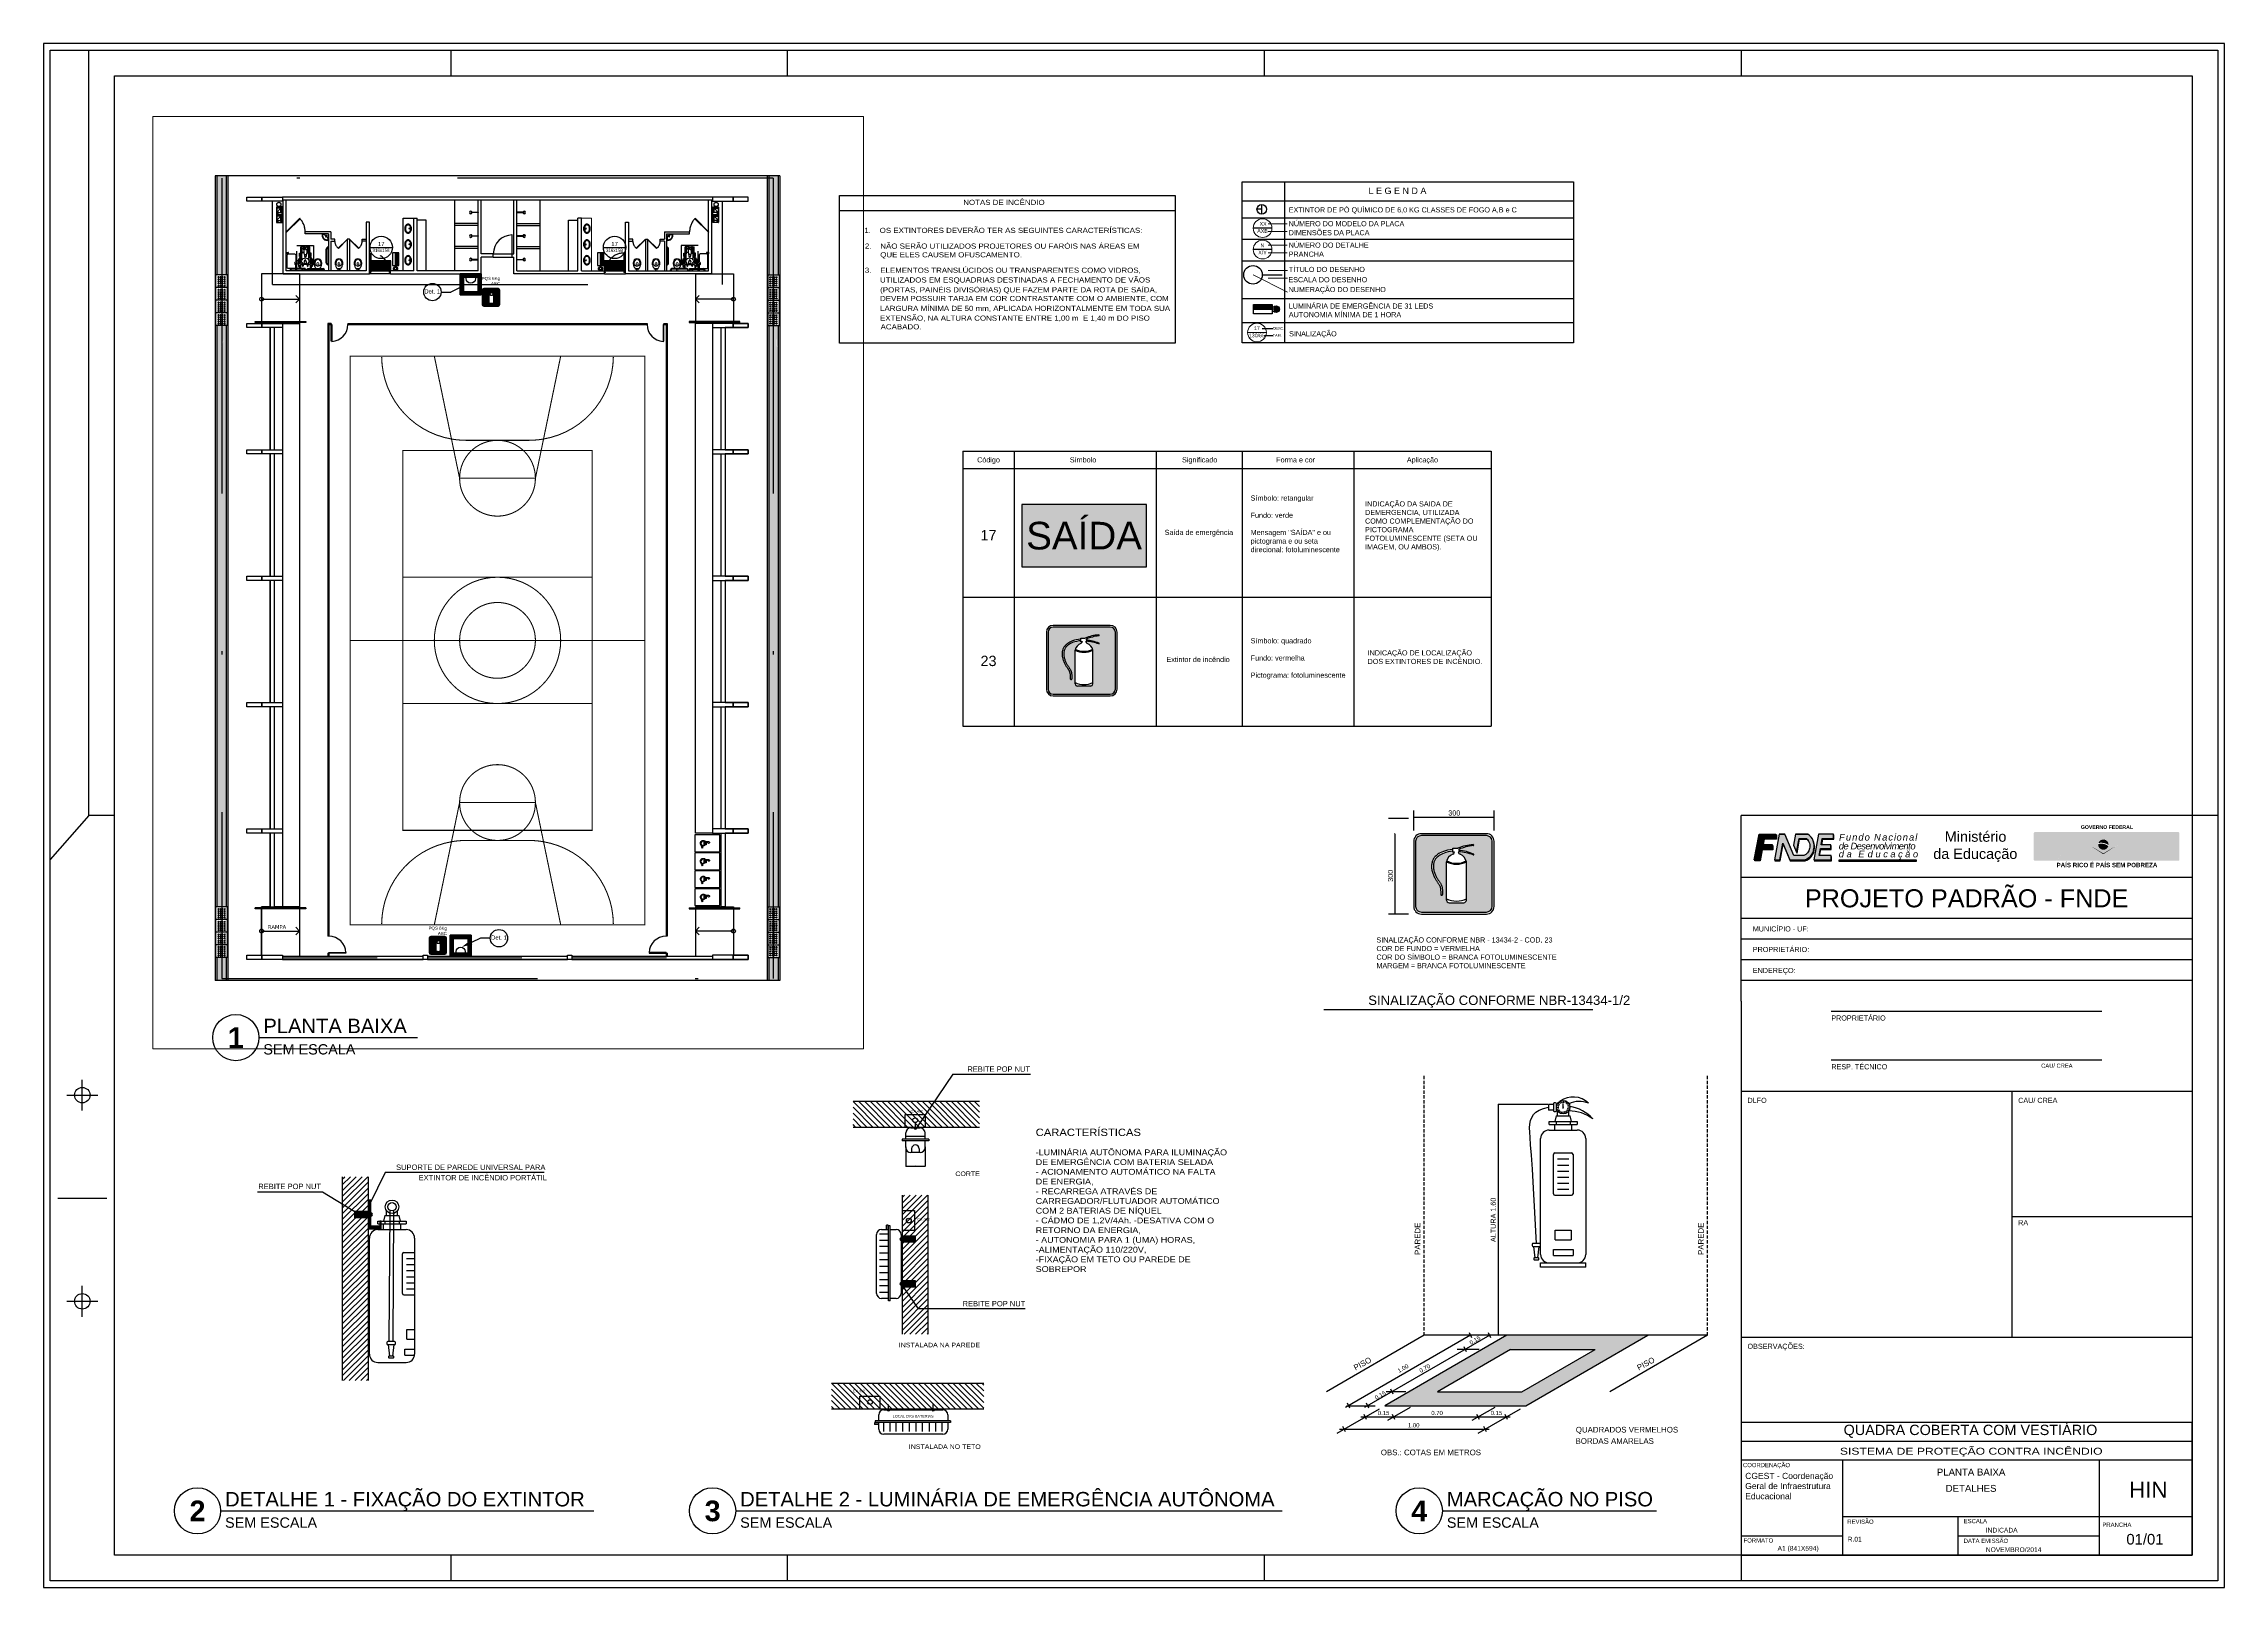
# Paper-space layout 'QCOB_VEST_HIN_R01' of a CAD drawing. Header units: centimetres. Extents: x 1057 to 1903, y -190 to 409.
# The model-space entities are those that its viewports show. They can reach past a viewport. Long polylines and large blocks are cut down to what shows.
import ezdxf
from ezdxf.enums import TextEntityAlignment as Align

# ---------------------------------------------------------------- set-up
doc = ezdxf.new("R2010")
doc.units = ezdxf.units.CM
doc.header["$LTSCALE"] = 10
doc.set_wipeout_variables(frame=1)
for name, pattern in [('CONTINU', [0]), ('DASHDOTX2', [2, 1, -0.5, 0, -0.5]), ('HIDDEN', [9.525, 6.35, -3.175]), ('HIDDEN2', [0.1875, 0.125, -0.0625]), ('TRAÇO-2PTOS_P', [0.625, 0.25, -0.125, 0, -0.125, 0, -0.125])]:
    doc.linetypes.add(name, pattern=pattern)
for name, color, linetype in [('01', 250, 'Continuous'), ('_luminação_emergência', 3, 'Continuous'), ('_TERREO', 7, 'Continuous'), ('a-01', 1, 'Continuous'), ('A-02', 2, 'Continuous'), ('a-03', 3, 'Continuous'), ('A-03_ILU', 3, 'Continuous'), ('A-PARED', 3, 'Continuous'), ('apoio', 2, 'Continuous'), ('AQ-ALV', 251, 'Continuous'), ('ARQ-DIM', 1, 'Continuous'), ('ARQ-MOB-VISTA', 1, 'CONTINU'), ('ARQ-TXT-1_075', 2, 'Continuous'), ('ARQ_ALVENARIA', 1, 'Continuous'), ('ARQ_ESTRUTURA', 5, 'Continuous'), ('ARQ_PISO', 7, 'Continuous'), ('ARQ_REBOCO', 4, 'Continuous'), ('ARQ_VISTA0', 8, 'Continuous'), ('BL-CRM-03', 6, 'Continuous'), ('BL-SAN-01', 1, 'Continuous'), ('CARIMBO', 1, 'Continuous'), ('COBOGO', 2, 'Continuous'), ('cor', 7, 'Continuous'), ('COTA', 1, 'Continuous'), ('COTAS', 1, 'Continuous'), ('EQUIP', 3, 'Continuous'), ('ESQUADRIA', 2, 'Continuous'), ('IE-T26', 4, 'Continuous'), ('INC_SAIDA_EMERGENCIA', 1, 'Continuous'), ('INCENDIO', 5, 'FENCELINE2'), ('Legendas', 1, 'Continuous'), ('PAREDE', 4, 'Continuous'), ('PENA01', 1, 'Continuous'), ('PILAR', 5, 'Continuous'), ('PISOS', 8, 'Continuous'), ('PRA', 1, 'Continuous'), ('PRES-LAYOUT', 10, 'TRAÇO-2PTOS_P'), ('PROJ', 9, 'HIDDEN'), ('PROJ COBERTA', 8, 'DASHDOTX2'), ('PROJEÇÃO', 8, 'HIDDEN'), ('s-251', 250, 'Continuous'), ('S15', 4, 'Continuous'), ('S30', 1, 'Continuous'), ('T-20', 4, 'Continuous'), ('T-20_', 1, 'Continuous'), ('t20_ILU', 1, 'Continuous'), ('TIPO_A-03_ILU', 3, 'Continuous'), ('TIPO_t20_ILU', 1, 'Continuous'), ('TIPO_t20INC', 1, 'Continuous'), ('TOMADAS', 3, 'Continuous'), ('TXAMB', 2, 'Continuous'), ('Títulos', 2, 'Continuous'), ('VISTA1', 1, 'Continuous')]:
    doc.layers.add(name, color=color, linetype=linetype)
for name, color, linetype, lineweight in [('1', 1, 'Continuous', 0), ('BANHEIRO', 1, 'Continuous', 20), ('HAT', 8, 'Continuous', 15)]:
    doc.layers.add(name, color=color, linetype=linetype, lineweight=lineweight)
doc.layers.add('VP', color=9, linetype='Continuous', plot=False)
doc.styles.add('50', font='arial.ttf', dxfattribs={"height": 0.08})
doc.styles.add('A16', font='arial.ttf', dxfattribs={"height": 0.16})
doc.styles.add('A20', font='arial.ttf', dxfattribs={"height": 0.2})
doc.styles.add('A26', font='arial.ttf', dxfattribs={"height": 0.26})
doc.styles.add('A36', font='arial.ttf', dxfattribs={"height": 0.36})
doc.styles.add('A40', font='arial.ttf', dxfattribs={"width": 1.1, "height": 0.4})
doc.styles.add('A60', font='arial.ttf', dxfattribs={"height": 0.6})
doc.styles.add('AMB100', font='verdana.ttf')
doc.styles.add('CastleT', font='')
doc.styles.add('CL80', font='arial.ttf')
doc.styles.add('ESC-50-A20', font='arial.ttf', dxfattribs={"height": 0.1})
doc.styles.add('FNDE', font='arial.ttf', dxfattribs={"height": 4.5})
doc.styles.add('r80', font='arial.ttf')
doc.styles.add('ROMANS', font='arial.ttf', dxfattribs={"height": 10.5})
doc.styles.add('s15', font='arial.ttf', dxfattribs={"height": 0.15})
doc.styles.add('S16', font='arial.ttf', dxfattribs={"height": 0.16})
doc.styles.add('S20', font='arial.ttf', dxfattribs={"width": 1.1, "height": 0.2})
doc.styles.add('S26', font='arial.ttf', dxfattribs={"width": 1.1, "height": 0.26})
doc.styles.add('s30', font='arial.ttf', dxfattribs={"height": 0.3})
doc.styles.add('SIMPLEX', font='arial.ttf')
doc.styles.add('SIMPLEX2', font='arial.ttf')
doc.styles.get("Standard").update_dxf_attribs({"font": 'arial.ttf'})
doc.styles.add('T15', font='arial.ttf', dxfattribs={"height": 0.15})
doc.styles.add('T20', font='arial.ttf', dxfattribs={"height": 0.2})
doc.styles.add('TAG ESCALA', font='arial.ttf', dxfattribs={"height": 2.5})
doc.styles.add('TAG NUMERO', font='arialbd.ttf', dxfattribs={"height": 5})
doc.styles.add('TAG TITULO', font='arial.ttf', dxfattribs={"height": 3.5})
doc.styles.add('TXT', font='arial.ttf')
doc.styles.get('CastleT').set_extended_font_data('CastleT')
doc.linetypes.add('FENCELINE2', pattern='A,6.35,-2.54,[132,ltypeshp.shx,S=2.54,R=0,X=-2.54,Y=0],-2.54,25.4', length=36.83)
doc.dimstyles.new('60', dxfattribs={"dimtxt": 0.15, "dimasz": 0, "dimexe": 0.075, "dimexo": 0.2, "dimgap": 0.09, "dimtad": 1, "dimzin": 0, "dimdsep": 46, "dimtxsty": 'SIMPLEX2', "dimtsz": 0.075, "dimcen": 0.09, "dimdle": 0.075, "dimclrt": 3, "dimaunit": 1, "dimadec": 0, "dimazin": 0, "dimtfac": 1, "dimtix": 1, "dimtmove": 2, "dimatfit": 3, "dimfxl": 1, "dimtolj": 1, "dimtzin": 0, "dimarcsym": 0})
doc.dimstyles.new('CU', dxfattribs={"dimtxt": 0.16, "dimasz": 0.13, "dimexe": 0.2, "dimexo": 0.1, "dimgap": 0.1, "dimtad": 1, "dimdec": 4, "dimlfac": 100, "dimrnd": 0.01, "dimzin": 9, "dimdsep": 46, "dimtxsty": 'S16', "dimblk": 'DOT', "dimcen": 0.23, "dimclrd": 1, "dimclre": 1, "dimclrt": 1, "dimadec": 0, "dimazin": 0, "dimtfac": 1, "dimtdec": 4, "dimtix": 1, "dimtmove": 2, "dimatfit": 3, "dimldrblk": 'DOT', "dimfxl": 1, "dimtolj": 1, "dimtzin": 9, "dimarcsym": 0})
doc.dimstyles.new('DIM-100', dxfattribs={"dimtxt": 0.1, "dimasz": 0.1, "dimexe": 0.1, "dimexo": 0.1, "dimgap": 0.1, "dimtad": 1, "dimzin": 4, "dimdsep": 46, "dimtxsty": 'CL80', "dimblk": 'DOT', "dimblk1": 'DOT', "dimblk2": 'DOT', "dimsah": 1, "dimcen": 0, "dimclrd": 18, "dimclre": 18, "dimclrt": 3, "dimadec": 0, "dimazin": 0, "dimtfac": 1, "dimtix": 1, "dimtmove": 2, "dimatfit": 3, "dimldrblk": 'DOT', "dimfxl": 1, "dimtolj": 1, "dimtzin": 4, "dimarcsym": 0})
pattern_1 = [(45, (1075.81723, -176.87977), (-0.2245064, 0.2245064), [])]

# ---------------------------------------------------------------- blocks, each defined once
blk = doc.blocks.new('A1')
at = {"color": 7}
for p, q in [((-0.816, 0.287), (-0.816, 0.584)), ((-0.816, 0.287), (-0.831, 0.26987)), ((-0.8245, 0.1785), (-0.8125, 0.1785)), ((-0.8185, 0.1725), (-0.8185, 0.1845)), ((-0.828, 0.1385), (-0.809, 0.1385)), ((-0.8185, 0.0925), (-0.8185, 0.1045)), ((-0.8245, 0.0985), (-0.8125, 0.0985))]:
    blk.add_line(p, q, dxfattribs=at)
at = {"color": 6}
for p, q in [((-0.6755, 0.584), (-0.6755, 0.574)), ((-0.545, 0.584), (-0.545, 0.574)), ((-0.36, 0.584), (-0.36, 0.574)), ((-0.175, 0.584), (-0.175, 0.574)), ((-0.806, 0.287), (-0.816, 0.287)), ((0.01, 0.287), (0, 0.287)), ((-0.6755, 0), (-0.6755, -0.01)), ((-0.545, 0), (-0.545, -0.01)), ((-0.36, 0), (-0.36, -0.01)), ((-0.175, 0), (-0.175, -0.01))]:
    blk.add_line(p, q, dxfattribs=at)
at = {"color": 8}
blk.add_lwpolyline([(-0.8335, -0.0125), (0.0125, -0.0125), (0.0125, 0.5865), (-0.8335, 0.5865)], close=True, dxfattribs=at)
blk.add_lwpolyline([(-0.831, -0.01), (-0.831, 0.584), (0.01, 0.584), (0.01, -0.01)], close=True)
at = {"color": 6}
blk.add_lwpolyline([(-0.806, 0.574), (0, 0.574), (0, 0), (-0.806, 0)], close=True, dxfattribs=at)
at = {"color": 7}
for centre in [(-0.8185, 0.1785), (-0.8185, 0.0985)]:
    blk.add_circle(centre, 0.003, dxfattribs=at)
blk = doc.blocks.new('*U13')
h = blk.add_hatch(color=92)
h.dxf.hatch_style = 1
h.paths.add_polyline_path([(27.04, -24.2), (27.04, 0), (-21.36, 0), (-21.36, -24.2)])
at = {"layer": 's-251', "color": 1}
blk.add_lwpolyline([(27.04, -24.2), (27.04, 0), (-21.36, 0), (-21.36, -24.2)], close=True, dxfattribs=at)
at = {"color": 255, "style": 'T20'}
blk.add_text('SAÍDA', height=10.722, dxfattribs=at).set_placement((2.84, -12.1), align=Align.MIDDLE_CENTER)
blk = doc.blocks.new('*D15')
at = {"layer": 'ARQ-DIM', "color": 0, "lineweight": -2, "transparency": 16777216}
for p, q in [((1621.66, -2.33), (1621.51, -2.18)), ((1640.77, -2.25), (1621.51, -2.25)), ((1621.58, -91.94), (1621.58, -2.18)), ((1621.66, -91.94), (1621.51, -91.79)), ((1622.16, -91.86), (1621.51, -91.86))]:
    blk.add_line(p, q, dxfattribs=at)
at = {"layer": 'Defpoints', "color": 0, "transparency": 16777216}
for p in [(1621.58, -2.25), (1640.97, -2.25), (1622.36, -91.86)]:
    blk.add_point(p, dxfattribs=at)
at = {"layer": 'ARQ-DIM', "color": 1, "transparency": 16777216, "insert": (1619.56, -47.06), "char_height": 2, "attachment_point": 5, "rotation": 90, "style": 'SIMPLEX2'}
blk.add_mtext('\\A1;ALTURA 1.60', dxfattribs=at)
blk = doc.blocks.new('A$C4FD14C5E')
at = {"layer": 'AQ-ALV'}
h = blk.add_hatch(color=10, dxfattribs=at)
h.paths.add_polyline_path([(0.014, 0.531, -0.414214), (0.056, 0.573), (0.531, 0.573, -0.414214), (0.573, 0.531), (0.573, 0.056, -0.414214), (0.531, 0.014), (0.056, 0.014, -0.414214), (0.014, 0.056)])
h.paths.add_polyline_path([(0.435, 0.432, 0.066102), (0.33, 0.455), (0.33, 0.451), (0.326, 0.451, 0.255211), (0.339, 0.437, -0.26601), (0.385, 0.381), (0.385, 0.102, -0.414214), (0.365, 0.083), (0.259, 0.083, -0.414214), (0.239, 0.102), (0.239, 0.381, -0.26601), (0.286, 0.437, 0.255211), (0.299, 0.451), (0.287, 0.451), (0.287, 0.459), (0.268, 0.457), (0.251, 0.454), (0.236, 0.45), (0.222, 0.446), (0.211, 0.441), (0.201, 0.436), (0.192, 0.431), (0.184, 0.426), (0.178, 0.421), (0.172, 0.416), (0.167, 0.412), (0.163, 0.407), (0.16, 0.402), (0.157, 0.398), (0.154, 0.393), (0.152, 0.388), (0.15, 0.383), (0.148, 0.378), (0.147, 0.373), (0.145, 0.367), (0.145, 0.362), (0.144, 0.356), (0.144, 0.35), (0.144, 0.343), (0.144, 0.337), (0.145, 0.33), (0.146, 0.324), (0.148, 0.317), (0.15, 0.31), (0.152, 0.303), (0.154, 0.297), (0.156, 0.291), (0.159, 0.285), (0.162, 0.279), (0.164, 0.273), (0.167, 0.267), (0.17, 0.262), (0.174, 0.257), (0.177, 0.252), (0.18, 0.248), (0.183, 0.244), (0.185, 0.239), (0.188, 0.235), (0.191, 0.232), (0.193, 0.228), (0.195, 0.225), (0.198, 0.221), (0.199, 0.218), (0.201, 0.215), (0.203, 0.211), (0.204, 0.208), (0.205, 0.205), (0.206, 0.201), (0.207, 0.197), (0.208, 0.193), (0.208, 0.189), (0.209, 0.184), (0.21, 0.179), (0.21, 0.174), (0.211, 0.168), (0.211, 0.162), (0.211, 0.156), (0.211, 0.15), (0.211, 0.143, -1), (0.198, 0.143), (0.198, 0.149), (0.198, 0.155), (0.198, 0.161), (0.197, 0.167), (0.197, 0.172), (0.196, 0.178), (0.196, 0.183), (0.195, 0.187), (0.195, 0.191), (0.194, 0.195), (0.193, 0.198), (0.192, 0.201), (0.191, 0.204), (0.19, 0.206), (0.189, 0.209), (0.188, 0.211), (0.186, 0.214), (0.184, 0.217), (0.182, 0.221), (0.18, 0.224), (0.177, 0.228), (0.174, 0.232), (0.172, 0.236), (0.169, 0.241), (0.165, 0.245), (0.162, 0.25), (0.159, 0.255), (0.156, 0.261), (0.153, 0.267), (0.15, 0.273), (0.147, 0.279), (0.144, 0.286), (0.141, 0.292), (0.139, 0.299), (0.137, 0.307), (0.135, 0.314), (0.133, 0.321), (0.132, 0.328), (0.131, 0.335), (0.131, 0.343), (0.131, 0.35), (0.131, 0.357), (0.131, 0.363), (0.132, 0.37), (0.134, 0.376), (0.135, 0.382), (0.137, 0.388), (0.14, 0.394), (0.142, 0.399), (0.145, 0.405), (0.149, 0.41), (0.153, 0.415), (0.158, 0.421), (0.163, 0.426), (0.169, 0.431), (0.177, 0.437), (0.185, 0.442), (0.194, 0.448), (0.205, 0.453), (0.218, 0.458), (0.232, 0.463), (0.248, 0.467), (0.266, 0.47), (0.287, 0.473), (0.287, 0.473), (0.287, 0.481), (0.323, 0.481, -0.086495), (0.435, 0.507, -1), (0.435, 0.5, 0.06701), (0.33, 0.473), (0.33, 0.464, -0.083547), (0.438, 0.438, -1)], flags=16)
at = {"color": 1}
for p, q in [((0.531, 0.587), (0.056, 0.587)), ((0.531, 0.573), (0.056, 0.573)), ((0, 0.531), (0, 0.056)), ((0.014, 0.531), (0.014, 0.056)), ((0.132, 0.37), (0.131, 0.363)), ((0.131, 0.363), (0.131, 0.357)), ((0.134, 0.376), (0.132, 0.37)), ((0.135, 0.382), (0.134, 0.376)), ((0.137, 0.388), (0.135, 0.382)), ((0.14, 0.394), (0.137, 0.388)), ((0.142, 0.399), (0.14, 0.394)), ((0.145, 0.405), (0.142, 0.399)), ((0.149, 0.41), (0.145, 0.405)), ((0.147, 0.373), (0.145, 0.367)), ((0.145, 0.367), (0.145, 0.362)), ((0.148, 0.378), (0.147, 0.373)), ((0.15, 0.383), (0.148, 0.378)), ((0.153, 0.415), (0.149, 0.41)), ((0.152, 0.388), (0.15, 0.383)), ((0.154, 0.393), (0.152, 0.388)), ((0.158, 0.421), (0.153, 0.415)), ((0.157, 0.398), (0.154, 0.393)), ((0.16, 0.402), (0.157, 0.398)), ((0.163, 0.426), (0.158, 0.421)), ((0.163, 0.407), (0.16, 0.402)), ((0.169, 0.431), (0.163, 0.426)), ((0.167, 0.412), (0.163, 0.407)), ((0.172, 0.416), (0.167, 0.412)), ((0.177, 0.437), (0.169, 0.431)), ((0.178, 0.421), (0.172, 0.416)), ((0.185, 0.442), (0.177, 0.437)), ((0.184, 0.426), (0.178, 0.421)), ((0.192, 0.431), (0.184, 0.426)), ((0.194, 0.448), (0.185, 0.442)), ((0.201, 0.436), (0.192, 0.431)), ((0.205, 0.453), (0.194, 0.448)), ((0.211, 0.441), (0.201, 0.436)), ((0.218, 0.458), (0.205, 0.453)), ((0.222, 0.446), (0.211, 0.441)), ((0.232, 0.463), (0.218, 0.458)), ((0.236, 0.45), (0.222, 0.446)), ((0.248, 0.467), (0.232, 0.463)), ((0.251, 0.454), (0.236, 0.45)), ((0.239, 0.102), (0.239, 0.381)), ((0.266, 0.47), (0.248, 0.467)), ((0.268, 0.457), (0.251, 0.454)), ((0.287, 0.473), (0.266, 0.47)), ((0.287, 0.459), (0.268, 0.457)), ((0.287, 0.481), (0.323, 0.481)), ((0.287, 0.451), (0.287, 0.481)), ((0.299, 0.451), (0.287, 0.451)), ((0.33, 0.451), (0.326, 0.451)), ((0.33, 0.473), (0.33, 0.464)), ((0.33, 0.455), (0.33, 0.451)), ((0.385, 0.102), (0.385, 0.381)), ((0.573, 0.056), (0.573, 0.531)), ((0.587, 0.056), (0.587, 0.531)), ((0.131, 0.357), (0.131, 0.35)), ((0.131, 0.35), (0.131, 0.343)), ((0.131, 0.343), (0.131, 0.335)), ((0.131, 0.335), (0.132, 0.328)), ((0.132, 0.328), (0.133, 0.321)), ((0.133, 0.321), (0.135, 0.314)), ((0.135, 0.314), (0.137, 0.307)), ((0.137, 0.307), (0.139, 0.299)), ((0.139, 0.299), (0.141, 0.292)), ((0.141, 0.292), (0.144, 0.286)), ((0.145, 0.362), (0.144, 0.356)), ((0.144, 0.356), (0.144, 0.35)), ((0.144, 0.35), (0.144, 0.343)), ((0.144, 0.343), (0.144, 0.337)), ((0.144, 0.337), (0.145, 0.33)), ((0.144, 0.286), (0.147, 0.279)), ((0.145, 0.33), (0.146, 0.324)), ((0.146, 0.324), (0.148, 0.317)), ((0.147, 0.279), (0.15, 0.273)), ((0.148, 0.317), (0.15, 0.31)), ((0.15, 0.31), (0.152, 0.303)), ((0.15, 0.273), (0.153, 0.267)), ((0.152, 0.303), (0.154, 0.297)), ((0.153, 0.267), (0.156, 0.261)), ((0.154, 0.297), (0.156, 0.291)), ((0.156, 0.291), (0.159, 0.285)), ((0.156, 0.261), (0.159, 0.255)), ((0.159, 0.285), (0.162, 0.279)), ((0.159, 0.255), (0.162, 0.25)), ((0.162, 0.279), (0.164, 0.273)), ((0.162, 0.25), (0.165, 0.245)), ((0.164, 0.273), (0.167, 0.267)), ((0.165, 0.245), (0.169, 0.241)), ((0.167, 0.267), (0.17, 0.262)), ((0.169, 0.241), (0.172, 0.236)), ((0.17, 0.262), (0.174, 0.257)), ((0.172, 0.236), (0.174, 0.232)), ((0.174, 0.257), (0.177, 0.252)), ((0.174, 0.232), (0.177, 0.228)), ((0.177, 0.252), (0.18, 0.248)), ((0.177, 0.228), (0.18, 0.224)), ((0.18, 0.248), (0.183, 0.244)), ((0.18, 0.224), (0.182, 0.221)), ((0.182, 0.221), (0.184, 0.217)), ((0.183, 0.244), (0.185, 0.239)), ((0.184, 0.217), (0.186, 0.214)), ((0.185, 0.239), (0.188, 0.235)), ((0.186, 0.214), (0.188, 0.211)), ((0.188, 0.235), (0.191, 0.232)), ((0.188, 0.211), (0.189, 0.209)), ((0.189, 0.209), (0.19, 0.206)), ((0.19, 0.206), (0.191, 0.204)), ((0.191, 0.232), (0.193, 0.228)), ((0.191, 0.204), (0.192, 0.201)), ((0.192, 0.201), (0.193, 0.198)), ((0.193, 0.228), (0.195, 0.225)), ((0.193, 0.198), (0.194, 0.195)), ((0.194, 0.195), (0.195, 0.191)), ((0.195, 0.225), (0.198, 0.221)), ((0.195, 0.191), (0.195, 0.187)), ((0.195, 0.187), (0.196, 0.183)), ((0.196, 0.183), (0.196, 0.178)), ((0.198, 0.221), (0.199, 0.218)), ((0.199, 0.218), (0.201, 0.215)), ((0.201, 0.215), (0.203, 0.211)), ((0.203, 0.211), (0.204, 0.208)), ((0.204, 0.208), (0.205, 0.205)), ((0.205, 0.205), (0.206, 0.201)), ((0.206, 0.201), (0.207, 0.197)), ((0.207, 0.197), (0.208, 0.193)), ((0.208, 0.193), (0.208, 0.189)), ((0.208, 0.189), (0.209, 0.184)), ((0.209, 0.184), (0.21, 0.179)), ((0.056, 0.014), (0.531, 0.014)), ((0.196, 0.178), (0.197, 0.172)), ((0.197, 0.172), (0.197, 0.167)), ((0.197, 0.167), (0.198, 0.161)), ((0.198, 0.161), (0.198, 0.155)), ((0.198, 0.155), (0.198, 0.149)), ((0.198, 0.149), (0.198, 0.143)), ((0.21, 0.179), (0.21, 0.174)), ((0.21, 0.174), (0.211, 0.168)), ((0.211, 0.168), (0.211, 0.162)), ((0.211, 0.162), (0.211, 0.156)), ((0.211, 0.156), (0.211, 0.15)), ((0.211, 0.15), (0.211, 0.143)), ((0.259, 0.083), (0.365, 0.083)), ((0.056, 0), (0.531, 0))]:
    blk.add_line(p, q, dxfattribs=at)
at = {"color": 1, "linetype": 'Continuous'}
blk.add_line((0.287, 0.473), (0.287, 0.473), dxfattribs=at)
at = {"color": 1}
for centre, radius, start, end in [((0.056, 0.531), 0.0559, 90, 180), ((0.056, 0.531), 0.0419, 90, 180), ((0.531, 0.531), 0.0559, 0, 90), ((0.531, 0.531), 0.0419, 0, 90), ((0.312, 0.368), 0.0735, 110.4418, 170.0269), ((0.312, 0.535), 0.171, 244.7247, 295.2753), ((0.312, 0.535), 0.164, 244.2048, 295.7952), ((0.279, 0.456), 0.0199, 290.4418, 347.7095), ((0.455, 0.173), 0.335, 93.4798, 113.2537), ((0.346, 0.456), 0.0199, 192.2905, 249.5582), ((0.485, 0.094), 0.409, 96.9533, 112.2879), ((0.305, 0.13), 0.335, 66.7612, 85.8644), ((0.297, 0.047), 0.409, 70.2347, 85.362), ((0.313, 0.368), 0.0735, 9.9731, 69.5582), ((0.435, 0.504), 0.00332, 273.4798, 93.4798), ((0.436, 0.435), 0.00332, 246.7612, 66.7612), ((0.056, 0.056), 0.0559, 180, 270), ((0.056, 0.056), 0.0419, 180, 270), ((0.205, 0.143), 0.00663, 180.503, 0.503), ((0.312, 0.266), 0.171, 244.7247, 295.2753), ((0.259, 0.102), 0.0199, 180, 270), ((0.365, 0.102), 0.0199, 270, 0), ((0.531, 0.056), 0.0559, 270, 0), ((0.531, 0.056), 0.0419, 270, 360)]:
    blk.add_arc(centre, radius, start, end, dxfattribs=at)
blk = doc.blocks.new('DOT')
at = {"color": 0, "linetype": 'ByBlock'}
blk.add_line((-0.5, 0), (-1, 0), dxfattribs=at)
at = {"color": 0, "linetype": 'ByBlock', "const_width": 0.5}
blk.add_lwpolyline([(-0.25, 0, 1), (0.25, 0, 1)], format="xyb", close=True, dxfattribs=at)
blk = doc.blocks.new('*D16')
at = {"layer": '1', "color": 1, "lineweight": -2, "transparency": 16777216}
for p, q in [((1588.71, 109.31), (1588.71, 109.41)), ((1588.84, 109.21), (1619.75, 109.21)), ((1619.88, 109.31), (1619.88, 109.41))]:
    blk.add_line(p, q, dxfattribs=at)
at = {"layer": 'Defpoints', "color": 0, "transparency": 16777216}
for p in [(1588.71, 109.21), (1619.88, 109.21), (1619.88, 109.21)]:
    blk.add_point(p, dxfattribs=at)
at = {"layer": '1', "color": 1, "lineweight": -2, "transparency": 16777216, "xscale": 0.13, "yscale": 0.13, "zscale": 0.13, "rotation": 180}
blk.add_blockref('DOT', (1588.71, 109.21), dxfattribs=at)
at = {"layer": '1', "color": 1, "lineweight": -2, "transparency": 16777216, "xscale": 0.13, "yscale": 0.13, "zscale": 0.13}
blk.add_blockref('DOT', (1619.88, 109.21), dxfattribs=at)
blk = doc.blocks.new('_Dot')
at = {"color": 0, "linetype": 'ByBlock', "lineweight": -2}
blk.add_line((-0.5, 0), (-1, 0), dxfattribs=at)
at = {"color": 0, "linetype": 'ByBlock', "const_width": 0.5}
blk.add_lwpolyline([(-0.25, 0, 1), (0.25, 0, 1)], format="xyb", close=True, dxfattribs=at)
blk = doc.blocks.new('*D17')
at = {"layer": '1', "color": 1, "lineweight": -2, "transparency": 16777216}
for p, q in [((1581.41, 102.77), (1581.31, 102.77)), ((1581.51, 71.73), (1581.51, 102.64)), ((1581.41, 71.6), (1581.31, 71.6))]:
    blk.add_line(p, q, dxfattribs=at)
at = {"layer": 'Defpoints', "color": 0, "transparency": 16777216}
for p in [(1581.51, 102.77), (1581.51, 102.77), (1581.51, 71.6)]:
    blk.add_point(p, dxfattribs=at)
at = {"layer": '1', "color": 1, "lineweight": -2, "transparency": 16777216, "xscale": 0.13, "yscale": 0.13, "zscale": 0.13}
for p, rotation in [((1581.51, 102.77), 90), ((1581.51, 71.6), 270)]:
    blk.add_blockref('DOT', p, dxfattribs=dict(at, rotation=rotation))
blk = doc.blocks.new('*D14')
at = {"layer": 'a-03', "color": 1, "lineweight": -2, "transparency": 16777216}
for p, q in [((1391.64, -18.75), (1391.64, -26.4)), ((1399.15, -18.75), (1399.15, -26.4)), ((1391.74, -26.3), (1399.05, -26.3))]:
    blk.add_line(p, q, dxfattribs=at)
at = {"layer": 'Defpoints', "color": 0, "transparency": 16777216}
for p in [(1391.64, -18.65), (1399.15, -18.65), (1399.15, -26.3)]:
    blk.add_point(p, dxfattribs=at)
at = {"layer": 'a-03', "color": 1, "lineweight": -2, "transparency": 16777216, "xscale": 0.1, "yscale": 0.1, "zscale": 0.1, "rotation": 180}
blk.add_blockref('_Dot', (1391.64, -26.3), dxfattribs=at)
at = {"layer": 'a-03', "color": 1, "lineweight": -2, "transparency": 16777216, "xscale": 0.1, "yscale": 0.1, "zscale": 0.1}
blk.add_blockref('_Dot', (1399.15, -26.3), dxfattribs=at)
at = {"layer": 'a-03', "color": 3, "transparency": 16777216, "insert": (1395.39, -25.95), "char_height": 0.2, "attachment_point": 5, "style": 'SIMPLEX'}
blk.add_mtext('\\A1;75mm', dxfattribs=at)
blk = doc.blocks.new('FNDE')
blk.add_hatch(color=30).paths.add_polyline_path([(32.94, 0.01), (32.94, -0.57), (62.84, -0.57), (62.84, 0.01)])
at = {"layer": 'BL-CRM-03'}
blk.add_hatch(color=170, dxfattribs=at).paths.add_polyline_path([(3.19, 5.92), (3.63, 8.34), (8.4, 8.34), (8.4, 10.02), (1.85, 10.02), (0, 0), (2.1, 0), (2.88, 4.23), (6.97, 4.23), (6.97, 5.92)])
h = blk.add_hatch(color=170, dxfattribs=at)
h.paths.add_polyline_path([(1.85, 10.02), (0, 0), (2.1, 0), (2.88, 4.23), (6.97, 4.23), (6.97, 5.92), (3.19, 5.92), (3.63, 8.34), (8.4, 8.34), (8.4, 10.02)], flags=17)
h.paths.add_polyline_path([(1.85, 10.02), (0, 0)], flags=0)
h.paths.add_polyline_path([(0, 0), (1.85, 10.02), (8.4, 10.02), (8.4, 8.34), (3.63, 8.34), (3.19, 5.92), (6.97, 5.92), (6.97, 4.23), (2.88, 4.23), (2.1, 0)], flags=17)
h = blk.add_hatch(color=170, dxfattribs=at)
h.paths.add_polyline_path([(1.85, 10.02), (0, 0), (2.1, 0), (2.88, 4.23), (6.97, 4.23), (6.97, 5.92), (3.19, 5.92), (3.63, 8.34), (8.4, 8.34), (8.4, 10.02)], flags=17)
h.paths.add_polyline_path([(1.85, 10.02), (0, 0)], flags=0)
h.paths.add_polyline_path([(0, 0), (1.85, 10.02), (8.4, 10.02), (8.4, 8.34), (3.63, 8.34), (3.19, 5.92), (6.97, 5.92), (6.97, 4.23), (2.88, 4.23), (2.1, 0)], flags=17)
h = blk.add_hatch(color=170, dxfattribs=at)
h.paths.add_polyline_path([(1.85, 10.02), (0, 0), (2.1, 0), (2.88, 4.23), (6.97, 4.23), (6.97, 5.92), (3.19, 5.92), (3.63, 8.34), (8.4, 8.34), (8.4, 10.02)], flags=17)
h.paths.add_polyline_path([(1.85, 10.02), (0, 0)], flags=0)
h.paths.add_polyline_path([(0, 0), (1.85, 10.02), (8.4, 10.02), (8.4, 8.34), (3.63, 8.34), (3.19, 5.92), (6.97, 5.92), (6.97, 4.23), (2.88, 4.23), (2.1, 0)], flags=17)
h = blk.add_hatch(color=170, dxfattribs=at)
h.paths.add_polyline_path([(1.85, 10.02), (0, 0), (2.1, 0), (2.88, 4.23), (6.97, 4.23), (6.97, 5.92), (3.19, 5.92), (3.63, 8.34), (8.4, 8.34), (8.4, 10.02)], flags=17)
h.paths.add_polyline_path([(1.85, 10.02), (0, 0)], flags=0)
h.paths.add_polyline_path([(0, 0), (1.85, 10.02), (8.4, 10.02), (8.4, 8.34), (3.63, 8.34), (3.19, 5.92), (6.97, 5.92), (6.97, 4.23), (2.88, 4.23), (2.1, 0)], flags=17)
h = blk.add_hatch(color=7, dxfattribs=at)
h.paths.add_polyline_path([(8.58, 7.99), (8.58, 9.68), (8.4, 9.68), (8.4, 8.34), (3.63, 8.34), (3.19, 5.92), (3.43, 5.92), (3.81, 7.99)])
h.paths.add_polyline_path([(2.88, 4.23), (2.1, 0), (0.24, 0), (0.18, -0.35), (2.28, -0.35), (3.06, 3.89), (7.15, 3.89), (7.15, 5.57), (6.97, 5.57), (6.97, 4.23)])
h = blk.add_hatch(color=170, dxfattribs=at)
h.paths.add_polyline_path([(11.84, 10.02), (9.64, 10.02), (7.79, 0), (9.89, 0), (11.08, 6.48), (11.25, 6.08), (11.26, 6.13), (13.83, 0), (19.53, 0, 0.279763), (23.06, 4.02, 0.314697), (20.79, 10.02), (16.02, 10.02), (15.21, 5.65), (16.43, 2.97), (17.42, 8.34), (20.21, 8.34, -0.285658), (21.4, 4.38, -0.266372), (19.24, 1.69), (15.32, 1.69)])
h.paths.add_polyline_path([(23.09, 0), (29.79, 0), (29.79, 1.69), (25.12, 1.69), (25.63, 4.43), (29.67, 4.43), (29.67, 5.9), (25.9, 5.9), (26.35, 8.34), (30.72, 8.34), (30.72, 10.02), (24.94, 10.02)])
h = blk.add_hatch(color=7, dxfattribs=at)
h.paths.add_polyline_path([(30.9, 7.99), (30.9, 9.68), (30.72, 9.68), (30.72, 8.34), (26.35, 8.34), (25.9, 5.9), (26.14, 5.9), (26.53, 7.99)])
h.paths.add_polyline_path([(29.85, 4.09), (29.85, 5.55), (29.67, 5.55), (29.67, 4.43), (25.63, 4.43), (25.12, 1.69), (25.36, 1.69), (25.81, 4.09)])
h.paths.add_polyline_path([(29.97, -0.35), (29.97, 1.34), (29.79, 1.34), (29.79, 0), (23.34, 0), (23.27, -0.35)])
h = blk.add_hatch(color=7, dxfattribs=at)
h.paths.add_polyline_path([(10.07, -0.35), (11.25, 6.08), (11.08, 6.48), (9.89, 0), (8.03, 0), (7.97, -0.35)])
h.paths.add_polyline_path([(19.7, -0.35, 0.279763), (23.23, 3.68, 0.192498), (22.69, 7.8, -0.174547), (23.06, 4.02, -0.279763), (19.53, 0), (13.83, 0), (13.97, -0.35)])
h.paths.add_polyline_path([(17.6, 7.99), (20.39, 7.99, -0.080504), (21.19, 7.02, 0.105578), (20.21, 8.34), (17.42, 8.34), (16.44, 3), (16.61, 2.63)])
at = {"color": 170}
for p, q in [((9.78, 10.02), (11.84, 10.02)), ((16.02, 10.02), (20.65, 10.02)), ((6.97, 5.92), (6.97, 4.23))]:
    blk.add_line(p, q, dxfattribs=at)
for points in [[(1.85, 10.02), (0, 0), (1.85, 10.02), (8.4, 10.02), (8.4, 8.34), (3.63, 8.34), (3.19, 5.92), (6.97, 5.92), (6.97, 4.23), (2.88, 4.23), (2.1, 0), (0, 0)], [(15.36, 1.69), (12.01, 9.68), (11.98, 9.68)]]:
    blk.add_lwpolyline(points, dxfattribs=at)
at = {"color": 7}
for points in [[(8.4, 9.68), (8.58, 9.68), (8.58, 7.99), (3.81, 7.99), (3.43, 5.92)], [(26.14, 5.9), (26.53, 7.99), (30.9, 7.99), (30.9, 9.68), (30.72, 9.68)], [(6.97, 5.57), (7.15, 5.57), (7.15, 3.89), (3.06, 3.89), (2.28, -0.35), (0.18, -0.35), (0.24, 0)], [(23.34, 0), (23.27, -0.35), (29.97, -0.35), (29.97, 1.34), (29.79, 1.34)], [(25.36, 1.69), (25.81, 4.09), (29.85, 4.09), (29.85, 5.55), (29.67, 5.55)]]:
    blk.add_lwpolyline(points, dxfattribs=at)
at = {"color": 170}
blk.add_lwpolyline([(23.03, 3.94, 0.319097), (20.79, 10.02), (16.02, 10.02), (15.21, 5.65), (16.43, 2.97), (17.42, 8.34), (20.21, 8.34, -0.285658), (21.4, 4.38, -0.266372), (19.24, 1.69), (15.32, 1.69), (11.84, 10.02), (9.64, 10.02), (7.79, 0), (9.89, 0), (11.08, 6.48), (13.79, 0), (19.53, 0, 0.284541), (23.07, 4.11)], format="xyb", dxfattribs=at)
blk.add_lwpolyline([(30.72, 10.02), (24.94, 10.02), (23.09, 0), (29.79, 0), (29.79, 1.69), (25.12, 1.69), (25.63, 4.43), (29.67, 4.43), (29.67, 5.9), (25.9, 5.9), (26.35, 8.34), (30.72, 8.34)], close=True, dxfattribs=at)
at = {"color": 7}
for points in [[(8.03, 0), (7.97, -0.35), (10.07, -0.35), (11.26, 6.13), (13.97, -0.35), (19.7, -0.35, 0.284541), (23.25, 3.77)], [(16.44, 3), (16.61, 2.63), (17.6, 7.99), (20.39, 7.99, -0.080504), (21.19, 7.02)], [(23.21, 3.59, 0.196648), (22.69, 7.8, 0.196648)]]:
    blk.add_lwpolyline(points, format="xyb", dxfattribs=at)
at = {"color": 30}
blk.add_lwpolyline([(32.94, 0.01), (62.84, 0.01), (62.84, -0.57), (32.94, -0.57)], close=True, dxfattribs=at)
at = {"color": 7, "char_height": 2.6, "width": 43.2283, "attachment_point": 1, "style": 'FNDE'}
for s, insert in [('{\\fArial|b0|i1|c238|p34;\\T1.2;Fundo Nacional\\fArial|b0|i0|c238|p34;\\T1; }', (32.88, 10.11)), ('{\\fArial|b0|i1|c0|p34;\\T0.9;de Desenvolvimento}', (32.77, 6.66)), ('{\\fArial|b0|i1|c238|p34;\\T1.5;da Educaçăo\\T1.4; }', (32.77, 3.57))]:
    blk.add_mtext(s, dxfattribs=dict(at, insert=insert))
blk = doc.blocks.new('CARIMBO')
at = {"true_color": 0x124700}
blk.add_hatch(color=88, dxfattribs=at).paths.add_polyline_path([(751.095, 738.525), (751.093, 738.531), (750.668, 738.276), (750.243, 738.531), (750.241, 738.525), (750.668, 738.247)])
at = {"layer": 'cor'}
h = blk.add_hatch(color=88, dxfattribs=at)
h.set_gradient(color1=(18, 71, 0), color2=(43, 173, 0), rotation=45, tint=1)
h.paths.add_polyline_path([(748.784, 738.575, 0.866951), (748.702, 739.107), (748.021, 739.107, 0.414214), (747.964, 739.05), (747.964, 738.047, 0.414214), (748.021, 737.99), (748.708, 737.99, 0.912014)])
h.paths.add_polyline_path([(748.559, 738.268), (748.33, 738.268), (748.33, 738.428), (748.559, 738.428, -1)], flags=16)
h.paths.add_polyline_path([(748.531, 738.668), (748.33, 738.668), (748.33, 738.829), (748.531, 738.829, -1)], flags=16)
at = {"layer": 'cor', "true_color": 0xf7d426}
h = blk.add_hatch(color=40, dxfattribs=at)
h.paths.add_polyline_path([(753.087, 738.368, 0.414214), (753.144, 738.311), (753.564, 738.311, -0.414214), (753.621, 738.253), (753.621, 739.05, 0.414214), (753.564, 739.107), (753.03, 739.107, -0.414214), (753.087, 739.05)])
h.paths.add_polyline_path([(752.72, 739.05, -0.414214), (752.777, 739.107), (752.6, 739.107, -0.414214), (752.657, 739.05), (752.657, 738.047, -0.414214), (752.6, 737.99), (752.777, 737.99, -0.414214), (752.72, 738.047)])
h.paths.add_polyline_path([(749.855, 738.368), (750.053, 738.081), (750.243, 738.531), (750.095, 738.62), (750.343, 738.768), (750.471, 739.072, -0.301755), (750.524, 739.107), (749.623, 739.107, -0.047823), (749.795, 739.085, -0.713696)])
h.paths.add_polyline_path([(749.406, 738.571), (749.589, 738.571, 1), (749.589, 738.8), (749.406, 738.8)])
h.paths.add_polyline_path([(749.729, 737.99, -0.246669), (749.681, 738.015), (749.489, 738.294, 0.736091), (749.406, 738.268), (749.406, 738.047, -0.414214), (749.348, 737.99)])
h.paths.add_polyline_path([(748.559, 738.268, 1), (748.559, 738.428), (748.33, 738.428), (748.33, 738.268)])
h.paths.add_polyline_path([(748.33, 738.829), (748.33, 738.668), (748.531, 738.668, 1), (748.531, 738.829)])
h.paths.add_polyline_path([(750.517, 738.162, 0.301755), (750.464, 738.127), (750.422, 738.025, -0.301755), (750.369, 737.99), (750.967, 737.99, -0.301755), (750.914, 738.025), (750.871, 738.127, 0.301755), (750.819, 738.162)])
h.paths.add_polyline_path([(749.085, 739.107), (748.702, 739.107, -0.866951), (748.784, 738.575, -0.878048), (748.731, 737.99), (749.085, 737.99, -0.414214), (749.028, 738.047), (749.028, 739.05, -0.414214)])
at = {"layer": 'cor'}
h = blk.add_hatch(color=88, dxfattribs=at)
h.set_gradient(color1=(18, 71, 0), color2=(43, 173, 0), rotation=45, tint=1)
h.paths.add_polyline_path([(749.028, 738.047, 0.414214), (749.085, 737.99), (749.348, 737.99, 0.414214), (749.406, 738.047), (749.406, 738.268, -0.736091), (749.489, 738.294), (749.681, 738.015, 0.246669), (749.729, 737.99), (750.058, 737.99, -0.536387), (750.032, 738.03), (750.053, 738.081), (749.855, 738.368, 0.713696), (749.795, 739.085, 0.062724), (749.569, 739.107), (749.085, 739.107, 0.414214), (749.028, 739.05)])
h.paths.add_polyline_path([(749.406, 738.571), (749.406, 738.8), (749.589, 738.8, -1), (749.589, 738.571)], flags=16)
h = blk.add_hatch(color=88, dxfattribs=at)
h.set_gradient(color1=(18, 71, 0), color2=(43, 173, 0), rotation=45, tint=1)
h.paths.add_polyline_path([(750.464, 738.127, -0.301755), (750.517, 738.162), (750.819, 738.162, -0.301755), (750.871, 738.127), (750.914, 738.025, 0.301755), (750.967, 737.99), (751.277, 737.99, 0.536387), (751.304, 738.03), (751.093, 738.531), (750.668, 738.276), (750.243, 738.531), (750.032, 738.03, 0.536387), (750.058, 737.99), (750.369, 737.99, 0.301755), (750.422, 738.025)])
h.paths.add_polyline_path([(750.993, 738.768), (750.865, 739.072, 0.301755), (750.812, 739.107), (750.524, 739.107, 0.301755), (750.471, 739.072), (750.343, 738.768), (750.668, 738.963)])
h = blk.add_hatch(color=40, dxfattribs=at)
h.set_gradient(color1=(243, 175, 18), color2=(255, 127, 0), rotation=270, tint=1, name='HEMISPHERICAL')
h.paths.add_polyline_path([(751.241, 738.62), (750.668, 738.963), (750.095, 738.62), (750.668, 738.276)])
h.paths.add_polyline_path([(750.467, 738.62, -1), (750.868, 738.62, -1)], flags=16)
h = blk.add_hatch(color=171, dxfattribs=at)
h.set_gradient(color1=(102, 140, 255), color2=(10, 65, 153), rotation=270, tint=1, name='HEMISPHERICAL')
h.paths.add_polyline_path([(750.477, 738.681, -0.20647), (750.868, 738.603, 0.021018), (750.868, 738.62, 0.855475)])
h.paths.add_polyline_path([(750.861, 738.565, 0.224005), (750.469, 738.644, 0.030255), (750.467, 738.62, 0.871589)])
at = {"layer": 'cor', "true_color": 0xf4df43}
h = blk.add_hatch(color=53, dxfattribs=at)
edge = h.paths.add_edge_path()
edge.add_spline(control_points=[(751.421, 738.367), (751.442, 738.352), (751.516, 738.302), (751.652, 738.268), (751.781, 738.259), (751.862, 738.277), (751.875, 738.329), (751.832, 738.361), (751.754, 738.384), (751.608, 738.407), (751.426, 738.459), (751.268, 738.579), (751.24, 738.727), (751.25, 738.859), (751.31, 738.982), (751.407, 739.057), (751.466, 739.088), (751.543, 739.107)], knot_values=[0.065919, 0.065919, 0.065919, 0.065919, 0.132216, 0.300366, 0.426053, 0.481008, 0.522695, 0.580041, 0.634819, 0.765803, 0.969397, 1.125194, 1.241711, 1.336641, 1.472206, 1.56492, 1.65521, 1.65521, 1.65521, 1.65521], degree=3, periodic=0)
edge.add_line((751.543, 739.107), (750.812, 739.107))
edge.add_arc((750.812, 739.05), 0.0573, 22.83419, 90, ccw=False)
edge.add_line((750.865, 739.072), (750.993, 738.768))
edge.add_line((750.993, 738.768), (751.241, 738.62))
edge.add_line((751.241, 738.62), (751.093, 738.531))
edge.add_line((751.093, 738.531), (751.227, 738.211))
edge.add_line((751.227, 738.211), (751.343, 738.356))
edge.add_arc((751.388, 738.321), 0.0566, 53.72097, 142.03639, ccw=False)
edge = h.paths.add_edge_path()
edge.add_arc((752.348, 739.05), 0.0573, 90, 180, ccw=False)
edge.add_line((752.348, 739.107), (751.937, 739.107))
edge.add_arc((751.816, 738.477), 0.642, 51.05193, 79.14434, ccw=False)
edge.add_line((752.22, 738.976), (752.069, 738.766))
edge.add_arc((752.023, 738.8), 0.0573, 236.57868, 324.34013, ccw=False)
edge.add_spline(control_points=[(751.991, 738.752), (751.956, 738.775), (751.861, 738.818), (751.735, 738.836), (751.613, 738.827), (751.627, 738.75), (751.747, 738.71), (751.942, 738.683), (752.196, 738.585), (752.268, 738.344), (752.201, 738.118), (752.078, 738.034), (751.94, 737.99)], knot_values=[0.044554, 0.044554, 0.044554, 0.044554, 0.150842, 0.328725, 0.389861, 0.448625, 0.477745, 0.709396, 0.965606, 1.159666, 1.316654, 1.549437, 1.549437, 1.549437, 1.549437], degree=3, periodic=0)
edge.add_line((751.94, 737.99), (752.348, 737.99))
edge.add_arc((752.348, 738.047), 0.0573, 180, 270, ccw=False)
edge.add_line((752.291, 738.047), (752.291, 739.05))
edge = h.paths.add_edge_path()
edge.add_spline(control_points=[(751.561, 737.99), (751.478, 738.003), (751.391, 738.029), (751.314, 738.067), (751.279, 738.089)], knot_values=[0.075756, 0.075756, 0.075756, 0.075756, 0.2593, 0.320309, 0.320309, 0.320309, 0.320309], degree=3, periodic=0)
edge.add_line((751.279, 738.089), (751.304, 738.03))
edge.add_arc((751.277, 738.019), 0.0286, -90, 22.83419, ccw=False)
edge.add_line((751.277, 737.99), (751.561, 737.99))
at = {"layer": 'cor'}
h = blk.add_hatch(color=88, dxfattribs=at)
h.set_gradient(color1=(18, 71, 0), color2=(43, 173, 0), rotation=45, tint=1)
edge = h.paths.add_edge_path()
edge.add_spline(control_points=[(751.94, 737.99), (752.078, 738.034), (752.201, 738.118), (752.268, 738.344), (752.196, 738.585), (751.942, 738.683), (751.747, 738.71), (751.627, 738.75), (751.613, 738.827), (751.735, 738.836), (751.861, 738.818), (751.956, 738.775), (751.991, 738.752)], knot_values=[0.044554, 0.044554, 0.044554, 0.044554, 0.277337, 0.434326, 0.628385, 0.884595, 1.116246, 1.145366, 1.20413, 1.265267, 1.443149, 1.549437, 1.549437, 1.549437, 1.549437], degree=3, periodic=0)
edge.add_arc((752.023, 738.8), 0.0573, 236.57868, 324.34013)
edge.add_line((752.069, 738.766), (752.22, 738.976))
edge.add_arc((751.816, 738.477), 0.642, 51.05193, 79.14434)
edge.add_line((751.937, 739.107), (751.543, 739.107))
edge.add_spline(control_points=[(751.543, 739.107), (751.466, 739.088), (751.407, 739.057), (751.31, 738.982), (751.25, 738.859), (751.24, 738.727), (751.268, 738.579), (751.426, 738.459), (751.608, 738.407), (751.754, 738.384), (751.832, 738.361), (751.875, 738.329), (751.862, 738.277), (751.781, 738.259), (751.652, 738.268), (751.516, 738.302), (751.442, 738.352), (751.421, 738.367)], knot_values=[0.065919, 0.065919, 0.065919, 0.065919, 0.15621, 0.248924, 0.384488, 0.479419, 0.595936, 0.751732, 0.955327, 1.08631, 1.141089, 1.198434, 1.240121, 1.295076, 1.420763, 1.588913, 1.65521, 1.65521, 1.65521, 1.65521], degree=3, periodic=0)
edge.add_arc((751.388, 738.321), 0.0566, 53.72097, 142.03639)
edge.add_line((751.343, 738.356), (751.227, 738.211))
edge.add_line((751.227, 738.211), (751.279, 738.089))
edge.add_spline(control_points=[(751.279, 738.089), (751.314, 738.067), (751.391, 738.029), (751.478, 738.003), (751.561, 737.99)], knot_values=[0.075756, 0.075756, 0.075756, 0.075756, 0.136765, 0.320309, 0.320309, 0.320309, 0.320309], degree=3, periodic=0)
edge.add_line((751.561, 737.99), (751.94, 737.99))
h = blk.add_hatch(color=88, dxfattribs=at)
h.set_gradient(color1=(18, 71, 0), color2=(43, 173, 0), rotation=45, tint=1)
h.paths.add_polyline_path([(752.657, 739.05, 0.414214), (752.6, 739.107), (752.348, 739.107, 0.414214), (752.291, 739.05), (752.291, 738.047, 0.414214), (752.348, 737.99), (752.6, 737.99, 0.414214), (752.657, 738.047)])
h = blk.add_hatch(color=88, dxfattribs=at)
h.set_gradient(color1=(18, 71, 0), color2=(43, 173, 0), rotation=45, tint=1)
h.paths.add_polyline_path([(753.087, 739.05, 0.414214), (753.03, 739.107), (752.777, 739.107, 0.414214), (752.72, 739.05), (752.72, 738.047, 0.414214), (752.777, 737.99), (753.564, 737.99, 0.414214), (753.621, 738.047), (753.621, 738.253, 0.414214), (753.564, 738.311), (753.144, 738.311, -0.414214), (753.087, 738.368)])
at = {"layer": 'PRA', "color": 2}
for p, q in [((754.113, 739.748), (736.613, 739.748)), ((736.613, 732.548), (736.613, 739.748)), ((754.113, 737.348), (736.613, 737.348)), ((754.113, 735.748), (736.613, 735.748)), ((754.113, 734.948), (736.613, 734.948)), ((754.113, 734.148), (736.613, 734.148)), ((754.113, 733.348), (736.613, 733.348)), ((736.613, 732.548), (736.613, 711.048)), ((750.613, 732.141), (740.113, 732.141)), ((750.613, 730.25), (740.113, 730.25)), ((754.113, 729.045), (736.613, 729.045)), ((747.113, 729.045), (747.113, 719.489)), ((747.113, 724.195), (754.113, 724.195)), ((754.113, 719.489), (736.613, 719.489)), ((736.613, 715.472), (754.113, 715.472)), ((736.613, 714.752), (754.113, 714.752)), ((740.56, 711.048), (740.56, 714.752)), ((750.512, 711.048), (750.512, 714.752)), ((754.113, 712.53), (740.56, 712.53)), ((745.03, 711.048), (745.03, 712.53)), ((740.56, 711.789), (736.613, 711.789)), ((750.512, 711.789), (745.03, 711.789))]:
    blk.add_line(p, q, dxfattribs=at)
at = {"layer": 'PRA', "color": 4}
blk.add_lwpolyline([(736.613, 711.048), (754.113, 711.048), (754.113, 716.192), (736.613, 716.192)], close=True, dxfattribs=at)
at = {"layer": 'VP', "color": 2}
for p, q in [((747.494, 739.748), (747.494, 739.748)), ((747.494, 737.348), (747.494, 737.348))]:
    blk.add_line(p, q, dxfattribs=at)
at = {"layer": 'PRA', "color": 7, "xscale": 0.1000000000000227, "yscale": 0.1000000000000227, "zscale": 0.1000000000000227}
blk.add_blockref('FNDE', (737.126, 738.026), dxfattribs=at)
at = {"color": 7, "width": 5.57669, "attachment_point": 1, "style": '50'}
for s, insert, char_height in [('\\pi1.7847;{\\fArial|b1|i0|c0|p34;GOVERNO FEDERAL}', (748.01, 739.37), 0.14321), ('\\pi0.84331;{\\fArial|b1|i0|c0|p34;PAÍS RICO É PAÍS SEM POBREZA}', (748.01, 737.913), 0.17185)]:
    blk.add_mtext(s, dxfattribs=dict(at, insert=insert, char_height=char_height))
at = {"layer": 'PRA', "color": 4, "style": 'A36'}
blk.add_text('PROJETO PADRÃO - FNDE', height=0.7, dxfattribs=at).set_placement((745.363, 736.186), align=Align.CENTER)
at = {"layer": 'PRA', "color": 2, "style": 'r80'}
for s, p in [('MUNICÍPIO - UF:', (737.067, 735.349)), ('PROPRIETÁRIO:', (737.067, 734.55)), ('ENDEREÇO:', (737.067, 733.735))]:
    blk.add_text(s, height=0.2, dxfattribs=at).set_placement(p, align=Align.MIDDLE_LEFT)
for s, p in [('PROPRIETÁRIO', (740.113, 731.991)), ('RESP. TÉCNICO', (740.113, 730.1)), ('DLFO', (736.863, 728.795)), ('CAU/ CREA', (747.363, 728.795)), ('OBSERVAÇÕES:', (736.863, 719.253))]:
    blk.add_text(s, height=0.2, dxfattribs=at).set_placement(p, align=Align.TOP_LEFT)
at = {"layer": 'PRA', "color": 3}
blk.add_text('CAU/ CREA ', height=0.16, dxfattribs=at).set_placement((748.256, 729.96))
at = {"layer": 'PRA', "color": 2}
for s, height, style, p in [('RA', 0.2, 'r80', (747.362, 723.847)), ('COORDENAÇÃO', 0.16459, 'A16', (736.686, 714.463)), ('REVISÃO', 0.1646, 'A16', (740.735, 712.265)), ('ESCALA', 0.1646, 'A16', (745.249, 712.289)), ('FORMATO', 0.1646, 'A16', (736.711, 711.538)), ('DATA EMISSÃO', 0.16459, 'A16', (745.249, 711.523)), ('PRANCHA', 0.1646, 'A16', (750.63, 712.146))]:
    blk.add_text(s, height=height, dxfattribs=dict(at, style=style)).set_placement(p)
at = {"layer": 'PRA', "color": 2, "insert": (743.459, 739.13), "char_height": 0.4, "width": 4.44244, "attachment_point": 1, "style": 'FNDE'}
blk.add_mtext('\\pi1.0568;{\\fArial|b0|i0|c238|p34;Ministério \\P\\pi0.61003;da Educação}', dxfattribs=at)
at = {"layer": 'PRA', "color": 4, "insert": (740.592, 716.109), "char_height": 0.4, "width": 47.76827, "attachment_point": 1, "style": 'A36'}
blk.add_mtext('QUADRA COBERTA COM VESTIÁRIO', dxfattribs=at)
at = {"layer": 'PRA', "color": 3, "insert": (736.774, 714.243), "char_height": 0.23622, "width": 36.26422, "attachment_point": 1, "style": 'A20'}
blk.add_mtext('{\\fArial|b0|i0|c238|p34;CGEST - }C{\\fArial|b0|i0|c238|p34;oordenação }\\PG{\\fArial|b0|i0|c238|p34;eral de }I{\\fArial|b0|i0|c238|p34;nfraestrutura} \\PEducacional', dxfattribs=at)
at = {"layer": 'PRA', "color": 3, "style": 'A20'}
for tag, p, height in [('MUNICIPIO', (741.236, 735.253), 0.2), ('ENDEREÇO', (741.236, 733.745), 0.2), ('R-01', (740.748, 711.905), 0.185), ('R-02', (740.748, 711.548), 0.185), ('ESCALA', (746.105, 711.926), 0.185), ('DESENHO', (738.029, 711.221), 0.185), ('R-03', (740.748, 711.207), 0.185), ('DATA', (746.109, 711.169), 0.185)]:
    blk.add_attdef(tag, p, '', height=height, dxfattribs=at)
at = {"layer": 'PRA', "color": 4, "style": 'A26'}
for tag, p in [('DESCRIÇÃO-1', (745.536, 714.272)), ('DESCRIÇÃO-2', (745.536, 713.641)), ('DESCRIÇÃO-3', (745.536, 713.034))]:
    blk.add_attdef(tag, text='', height=0.267, dxfattribs=at).set_placement(p, align=Align.MIDDLE_CENTER)
at = {"layer": 'PRA', "color": 6}
for tag, height, style, p in [('ARQ', 0.617, 'A60', (752.415, 713.587)), ('00/00', 0.411, 'A40', (752.28, 711.667))]:
    blk.add_attdef(tag, text='', height=height, dxfattribs=dict(at, style=style)).set_placement(p, align=Align.MIDDLE_CENTER)
blk = doc.blocks.new('05020152')
blk.add_wipeout([(0.2, -0.8), (-0.2, -0.8), (-0.2, 0), (0.2, 0)])
blk.add_wipeout([(0.144, 0.172), (0.144, 0.181), (0.143, 0.19), (0.142, 0.199), (0.14, 0.208), (0.137, 0.217), (0.134, 0.225), (0.131, 0.234), (0.126, 0.242), (0.122, 0.25), (0.117, 0.257), (0.111, 0.264), (0.105, 0.271), (0.099, 0.277), (0.092, 0.283), (0.085, 0.289), (0.077, 0.294), (0.07, 0.299), (0.061, 0.303), (0.053, 0.306), (0.045, 0.309), (0.036, 0.312), (0.027, 0.314), (0.018, 0.315), (0.009, 0.316), (0, 0.317), (-0.009, 0.316), (-0.018, 0.315), (-0.027, 0.314), (-0.036, 0.312), (-0.045, 0.309), (-0.053, 0.306), (-0.061, 0.303), (-0.07, 0.299), (-0.077, 0.294), (-0.085, 0.289), (-0.092, 0.283), (-0.099, 0.277), (-0.105, 0.271), (-0.111, 0.264), (-0.117, 0.257), (-0.122, 0.25), (-0.126, 0.242), (-0.131, 0.234), (-0.134, 0.225), (-0.137, 0.217), (-0.14, 0.208), (-0.142, 0.199), (-0.143, 0.19), (-0.144, 0.181), (-0.144, 0.172), (-0.144, 0.163), (-0.143, 0.154), (-0.142, 0.145), (-0.14, 0.136), (-0.137, 0.128), (-0.134, 0.119), (-0.131, 0.111), (-0.126, 0.103), (-0.122, 0.095), (-0.117, 0.087), (-0.111, 0.08), (-0.105, 0.073), (-0.099, 0.067), (-0.092, 0.061), (-0.085, 0.055), (-0.077, 0.05), (-0.07, 0.046), (-0.061, 0.042), (-0.053, 0.038), (-0.045, 0.035), (-0.036, 0.032), (-0.027, 0.03), (-0.018, 0.029), (-0.009, 0.028), (0, 0.028), (0.009, 0.028), (0.018, 0.029), (0.027, 0.03), (0.036, 0.032), (0.045, 0.035), (0.053, 0.038), (0.061, 0.042), (0.07, 0.046), (0.077, 0.05), (0.085, 0.055), (0.092, 0.061), (0.099, 0.067), (0.105, 0.073), (0.111, 0.08), (0.117, 0.087), (0.122, 0.095), (0.126, 0.103), (0.131, 0.111), (0.134, 0.119), (0.137, 0.128), (0.14, 0.136), (0.142, 0.145), (0.143, 0.154), (0.144, 0.163)])
at = {"layer": '_luminação_emergência'}
for p, q in [((0, -0.8), (0, 0)), ((0, -0.4), (-0.2, -0.4))]:
    blk.add_line(p, q, dxfattribs=at)
blk.add_lwpolyline([(0.2, -0.8), (-0.2, -0.8), (-0.2, 0), (0.2, 0)], close=True, dxfattribs=at)
for points in [[(0, -0.4), (0, 0), (-0.2, -0.4), (-0.2, 0)], [(0, -0.8), (0, -0.4), (-0.2, -0.8), (-0.2, -0.4)]]:
    blk.add_solid(points, dxfattribs=at)
at = {"layer": 'TOMADAS'}
blk.add_line((0, 0.1), (0, 0), dxfattribs=at)
blk.add_lwpolyline([(-0.125, 0.1), (0.125, 0.1), (0, 0.317)], close=True, dxfattribs=at)
at = {"layer": 'TOMADAS', "color": 3}
blk.add_circle((0, 0.172), 0.144, dxfattribs=at)
at = {"layer": 'TOMADAS', "color": 1}
blk.add_solid([(-0.125, 0.1), (0, 0.317), (0.125, 0.1)], dxfattribs=at)
blk = doc.blocks.new('*U9')
blk.add_line((0.6, 0), (1.89, 0))
blk.add_circle((0, 0), 0.6)
at = {"color": 1}
blk.add_attdef('NUMDES', text='', height=0.45, dxfattribs=at).set_placement((0, 0), align=Align.MIDDLE_CENTER)
for tag, height, p in [('NOMEDES', 0.45, (0.7, 0)), ('ESCDES', 0.2, (0.7, -0.33))]:
    blk.add_attdef(tag, text='', height=height, dxfattribs=at).set_placement(p, align=Align.BOTTOM_LEFT)
blk = doc.blocks.new('TituloDesenho')
at = {"color": 251}
blk.add_circle((0, 0), 0.5, dxfattribs=at)
at = {"style": 'CastleT'}
for tag, p in [('TÍTULO', (0.596, 0.097)), ('ESCALA', (0.596, -0.365))]:
    blk.add_attdef(tag, p, '', height=0.3, dxfattribs=at)
blk.add_attdef('N', text='', height=0.425, dxfattribs=at).set_placement((0, 0), align=Align.MIDDLE_CENTER)
blk = doc.blocks.new('A$C546B36FD')
h = blk.add_hatch()
h.set_pattern_fill('_USER', color=250, scale=5, angle=45, style=0, pattern_type=0)
h.set_pattern_definition([(135, (35.575, -31.72434), (0.03535534, 0.03535534), [])])
h.paths.add_polyline_path([(0, 1), (0, 0), (1, 0), (1, 1)])
h.paths.add_polyline_path([(0.15, 0.85), (0.15, 0.15), (0.85, 0.15), (0.85, 0.85)], flags=16)
at = {"color": 2, "linetype": 'Continuous'}
for points in [[(0, 0), (1, 0), (1, 1), (0, 1)], [(0.15, 0.15), (0.85, 0.15), (0.85, 0.85), (0.15, 0.85)]]:
    blk.add_lwpolyline(points, close=True, dxfattribs=at)
blk = doc.blocks.new('*U1')
h = blk.add_hatch(color=92)
h.dxf.hatch_style = 1
h.paths.add_polyline_path([(12.6, -6.3), (12.6, 0), (0, 0), (0, -6.3)])
at = {"layer": 's-251', "color": 1}
blk.add_lwpolyline([(12.6, -6.3), (12.6, 0), (0, 0), (0, -6.3)], close=True, dxfattribs=at)
at = {"color": 255, "style": 'T20'}
blk.add_text('SAÍDA', height=2.79, dxfattribs=at).set_placement((6.3, -3.1), align=Align.MIDDLE_CENTER)
blk = doc.blocks.new('A$C1CA961C3')
h = blk.add_hatch(color=253)
h.dxf.hatch_style = 1
h.paths.add_polyline_path([(30, 85), (15, 85), (15, 25), (30, 25)])
for p, q in [((6, 15), (15, 0)), ((24, 15), (6, 15)), ((15, 25), (15, 85)), ((15, 25), (15, 15)), ((15, 0), (24, 15))]:
    blk.add_line(p, q)
blk.add_lwpolyline([(0, 85), (0, 25), (30, 25), (30, 85), (0, 85)])
blk.add_circle((15, 10), 10)
blk = doc.blocks.new('GRELHA CONCRETO')
at = {"layer": 'PISOS'}
for centre in [(0, 0), (0.1, 0), (0.2, 0), (0.3, 0), (0.4, 0), (0, -0.1), (0, -0.2), (0, -0.3), (0.1, -0.1), (0.1, -0.2), (0.1, -0.3), (0.2, -0.1), (0.2, -0.2), (0.2, -0.3), (0.3, -0.1), (0.3, -0.2), (0.3, -0.3), (0.4, -0.1), (0.4, -0.2), (0.4, -0.3)]:
    blk.add_circle(centre, 0.025, dxfattribs=at)
blk = doc.blocks.new('CADEIRANTE')
at = {"color": 0}
for points in [[(0.17, 1.06), (0.17, 0.84, 1.067989), (1.1, 0.47), (1.18, 0.33, -1.151299)], [(0.94, 1.12), (0.37, 1.12), (0.37, 0.92), (1.07, 0.92), (1.36, 0.42), (1.57, 0.55), (1.64, 0.44), (1.31, 0.25), (1, 0.79), (0.25, 0.79), (0.25, 1.79, -3.146264), (0.37, 1.61), (0.37, 1.22), (0.94, 1.22)]]:
    blk.add_lwpolyline(points, format="xyb", close=True, dxfattribs=at)
blk = doc.blocks.new('QCOB_VEST')
at = {"layer": 'HAT'}
h = blk.add_hatch(dxfattribs=at)
h.set_pattern_fill('GRAVEL,_O', color=251, scale=20, double=1)
h.set_pattern_definition([(131.9872, (-9023.6257, -704.9634), (-159.99996464, 180.00002683), [2.69072, -266.38176]), (175.0303, (-9025.4257, -702.96335), (240.00002103, -19.99982614), [4.61736, -457.1185]), (227.4896, (-9030.0257, -702.5634), (199.99981437, 220.00017348), [3.25576, -322.32064]), (92.7263, (-9037.8257, -697.56335), (19.999920355, -400.0000059), [4.20476, -416.27116]), (67.1663, (-9038.0257, -693.36335), (-100.00019811, -239.999928236), [4.1231, -408.18746]), (2.7263, (-9036.4257, -689.56335), (-400.0000059, -19.999920355), [4.20476, -416.27116]), (322.3058, (-9032.22574, -689.36335), (-260.00014691, 199.999808103), [5.56058, -550.49698]), (287.7447, (-9027.8257, -692.76335), (140.000215254, -439.999924625), [5.24976, -519.72642]), (238.5704, (-9026.2257, -697.76335), (-160.00016468, -259.99990073), [4.219, -417.68146]), (184.7636, (-9028.4257, -701.3634), (220.00001893, 19.99983065), [4.81664, -236.01526]), (137.6026, (-9033.22574, -701.76335), (-240.00014702, 219.99984164), [6.22896, -616.6675]), (221.1859, (-9018.0257, -697.3634), (-140.00005894, -119.99994627), [2.12602, -210.47688]), (188.5308, (-9019.6257, -698.7634), (259.9999657, 40.0001582), [4.04474, -400.43022]), (135, (-9023.626, -699.363), (-2e-15, 20.000006), [2.82842, -25.45584]), (156.8014, (-9025.0257, -701.7634), (99.9999946, -40.0000265), [1.52316, -150.7923]), (68.1986, (-9026.4257, -701.1634), (-19.9999982, -60.0000055), [2.15406, -105.54924]), (329.0362, (-9025.6257, -699.1634), (59.9999604, -40.0000497), [3.49858, -113.12046]), (198.4349, (-9022.626, -700.9634), (40.0000087, 19.999968), [2.52982, -60.71574]), (343.6105, (-9038.0257, -701.1634), (200.00004397, -59.9998542), [3.544, -350.8569]), (289.6538, (-9034.6257, -702.1634), (-79.99990495, 220.00004271), [2.97322, -294.34816]), (66.8014, (-9022.6257, -704.9634), (-40.0000265, -99.9999946), [3.0463, -149.26916]), (16.3895, (-9021.4257, -702.1634), (-200.00004397, -59.9998542), [3.544, -350.8569]), (20.556, (-9038.0257, -688.7634), (-100.0000369, -39.99991993), [3.4176, -167.46248]), (65.2249, (-9034.8257, -687.5634), (-99.99984378, -220.00006844), [2.86356, -283.49286]), (293.1986, (-9022.4257, -684.9634), (40.0000265, -99.9999946), [3.0463, -149.26916]), (342.646, (-9021.2257, -687.7634), (-260.00004038, 79.99989005), [3.35262, -331.90848]), (290.556, (-9032.2257, -684.9634), (-39.99991993, 100.0000369), [1.7088, -169.17128]), (258.6901, (-9023.6257, -684.9634), (-19.9999526, -80.000015), [1.0198, -100.96058]), (194.0362, (-9023.8257, -685.9634), (60.000011, 19.9999611), [4.1231, -78.339]), (173.991, (-9027.8257, -686.9634), (199.99999502, -19.99998635), [3.821, -378.27846]), (56.3099, (-9025.626, -697.3634), (-20.0000267, -39.9999912), [2.88444, -69.22658]), (6.8428, (-9024.0257, -694.96335), (339.99998731, 40.00015996), [5.03588, -498.55126]), (299.0546, (-9019.0257, -694.3634), (-80.00000054, 140.0000077), [2.05912, -203.85348]), (270, (-9018.026, -696.163), (-20, -20), [1.2, -18.8]), (239.7436, (-9028.2257, -687.5634), (79.99989774, 140.00004912), [2.77848, -275.0704]), (311.9872, (-9029.6257, -689.9634), (159.99996464, -180.00002683), [5.38144, -263.69104]), (0, (-9026.026, -693.963), (20, -20), [5.2, -14.8]), (34.6952, (-9020.8257, -693.9634), (-199.99988518, -140.00017219), [3.16228, -313.06548]), (105.9454, (-9018.2257, -692.1634), (-19.9999978, 80.0000025), [2.91204, -142.69016]), (152.354, (-9019.0257, -689.36335), (-379.999916144, 200.000154263), [4.7413, -469.38948]), (184.5739, (-9023.2257, -687.16335), (-260.000011166, -19.999896023), [5.01598, -496.58148])])
h.paths.add_polyline_path([(-2059, 1308), (-2059, 1288), (-2195, 1288), (-2195, 1308)], flags=17)
h.paths.add_polyline_path([(-2059, 1332), (-2059, 1308), (-2195, 1308), (-2195, 1288), (-2205, 1288), (-2205, 1332)])
h.paths.add_polyline_path([(-1960, 1308), (-1960, 1288), (-2059, 1288), (-2059, 1308)])
h.paths.add_polyline_path([(-1960, 1332), (-1960, 1308), (-2059, 1308), (-2059, 1332)])
h.paths.add_polyline_path([(-1735, 1308), (-1735, 1288), (-1960, 1288), (-1960, 1308)])
h.paths.add_polyline_path([(-1735, 1332), (-1735, 1308), (-1960, 1308), (-1960, 1332)])
h.paths.add_polyline_path([(-1354, 1308), (-1354, 1288), (-1495, 1288), (-1495, 1308)])
h.paths.add_polyline_path([(-1354, 1332), (-1354, 1308), (-1495, 1308), (-1495, 1332)])
h.paths.add_polyline_path([(1265, 1308), (1265, 1288), (-1354, 1288), (-1354, 1308)])
h.paths.add_polyline_path([(1265, 1332), (1265, 1308), (-1354, 1308), (-1354, 1332)])
h.paths.add_polyline_path([(1605, 1308), (1605, 1288), (1505, 1288), (1505, 1308)], flags=17)
h.paths.add_polyline_path([(1615, 1332), (1615, 1288), (1605, 1288), (1605, 1308), (1505, 1308), (1505, 1332)])
h.paths.add_polyline_path([(-1393, 1328), (-1396, 1326), (-1431, 1325), (-1431, 1326)], flags=16)
h = blk.add_hatch(dxfattribs=at)
h.set_pattern_fill('GRAVEL,_O', color=251, scale=20, double=1)
h.set_pattern_definition([(228.0128, (-9023.6257, 704.9634), (-159.99996464, -180.00002683), [2.69072, -266.38176]), (184.9697, (-9025.4257, 702.96335), (240.00002103, 19.99982614), [4.61736, -457.1185]), (132.5104, (-9030.0257, 702.5634), (199.99981437, -220.00017348), [3.25576, -322.32064]), (267.2737, (-9037.8257, 697.56335), (19.999920355, 400.0000059), [4.20476, -416.27116]), (292.8337, (-9038.0257, 693.36335), (-100.00019811, 239.999928236), [4.1231, -408.18746]), (357.2737, (-9036.4257, 689.56335), (-400.0000059, 19.999920355), [4.20476, -416.27116]), (37.6942, (-9032.22574, 689.36335), (-260.00014691, -199.999808103), [5.56058, -550.49698]), (72.2553, (-9027.8257, 692.76335), (140.000215254, 439.999924625), [5.24976, -519.72642]), (121.4296, (-9026.2257, 697.76335), (-160.00016468, 259.99990073), [4.219, -417.68146]), (175.2364, (-9028.4257, 701.3634), (220.00001893, -19.99983065), [4.81664, -236.01526]), (222.3974, (-9033.22574, 701.76335), (-240.00014702, -219.99984164), [6.22896, -616.6675]), (138.8141, (-9018.0257, 697.3634), (-140.00005894, 119.99994627), [2.12602, -210.47688]), (171.4692, (-9019.6257, 698.7634), (259.9999657, -40.0001582), [4.04474, -400.43022]), (225, (-9023.626, 699.363), (-2e-15, -20.000006), [2.82842, -25.45584]), (203.1986, (-9025.0257, 701.7634), (99.9999946, 40.0000265), [1.52316, -150.7923]), (291.8014, (-9026.4257, 701.1634), (-19.9999982, 60.0000055), [2.15406, -105.54924]), (30.9638, (-9025.6257, 699.1634), (59.9999604, 40.0000497), [3.49858, -113.12046]), (161.5651, (-9022.626, 700.9634), (40.0000087, -19.999968), [2.52982, -60.71574]), (16.3895, (-9038.0257, 701.1634), (200.00004397, 59.9998542), [3.544, -350.8569]), (70.3462, (-9034.6257, 702.1634), (-79.99990495, -220.00004271), [2.97322, -294.34816]), (293.1986, (-9022.6257, 704.9634), (-40.0000265, 99.9999946), [3.0463, -149.26916]), (343.6105, (-9021.4257, 702.1634), (-200.00004397, 59.9998542), [3.544, -350.8569]), (339.444, (-9038.0257, 688.7634), (-100.0000369, 39.99991993), [3.4176, -167.46248]), (294.7751, (-9034.8257, 687.5634), (-99.99984378, 220.00006844), [2.86356, -283.49286]), (66.8014, (-9022.4257, 684.9634), (40.0000265, 99.9999946), [3.0463, -149.26916]), (17.354, (-9021.2257, 687.7634), (-260.00004038, -79.99989005), [3.35262, -331.90848]), (69.444, (-9032.2257, 684.9634), (-39.99991993, -100.0000369), [1.7088, -169.17128]), (101.3099, (-9023.6257, 684.9634), (-19.9999526, 80.000015), [1.0198, -100.96058]), (165.9638, (-9023.8257, 685.9634), (60.000011, -19.9999611), [4.1231, -78.339]), (186.009, (-9027.8257, 686.9634), (199.99999502, 19.99998635), [3.821, -378.27846]), (303.6901, (-9025.626, 697.3634), (-20.0000267, 39.9999912), [2.88444, -69.22658]), (353.1572, (-9024.0257, 694.96335), (339.99998731, -40.00015996), [5.03588, -498.55126]), (60.9454, (-9019.0257, 694.3634), (-80.00000054, -140.0000077), [2.05912, -203.85348]), (90, (-9018.026, 696.163), (-20, 20), [1.2, -18.8]), (120.2564, (-9028.2257, 687.5634), (79.99989774, -140.00004912), [2.77848, -275.0704]), (48.0128, (-9029.6257, 689.9634), (159.99996464, 180.00002683), [5.38144, -263.69104]), (0, (-9026.026, 693.963), (20, 20), [5.2, -14.8]), (325.3048, (-9020.8257, 693.9634), (-199.99988518, 140.00017219), [3.16228, -313.06548]), (254.0546, (-9018.2257, 692.1634), (-19.9999978, -80.0000025), [2.91204, -142.69016]), (207.646, (-9019.0257, 689.36335), (-379.999916144, -200.000154263), [4.7413, -469.38948]), (175.4261, (-9023.2257, 687.16335), (-260.000011166, 19.999896023), [5.01598, -496.58148])])
h.paths.add_polyline_path([(-2059, -1308), (-2059, -1288), (-2195, -1288), (-2195, -1308)], flags=17)
h.paths.add_polyline_path([(-2059, -1332), (-2059, -1308), (-2195, -1308), (-2195, -1288), (-2205, -1288), (-2205, -1332)])
h.paths.add_polyline_path([(-1960, -1308), (-1960, -1288), (-2059, -1288), (-2059, -1308)])
h.paths.add_polyline_path([(-1960, -1332), (-1960, -1308), (-2059, -1308), (-2059, -1332)])
h.paths.add_polyline_path([(-1735, -1308), (-1735, -1288), (-1960, -1288), (-1960, -1308)])
h.paths.add_polyline_path([(-1735, -1332), (-1735, -1308), (-1960, -1308), (-1960, -1332)])
h.paths.add_polyline_path([(-1354, -1308), (-1354, -1288), (-1495, -1288), (-1495, -1308)])
h.paths.add_polyline_path([(-1354, -1332), (-1354, -1308), (-1495, -1308), (-1495, -1332)])
h.paths.add_polyline_path([(1265, -1308), (1265, -1288), (-1354, -1288), (-1354, -1308)])
h.paths.add_polyline_path([(1265, -1332), (1265, -1308), (-1354, -1308), (-1354, -1332)])
h.paths.add_polyline_path([(1605, -1308), (1605, -1288), (1505, -1288), (1505, -1308)], flags=16)
h.paths.add_polyline_path([(1615, -1332), (1615, -1288), (1605, -1288), (1605, -1308), (1505, -1308), (1505, -1332)])
h.paths.add_polyline_path([(-1395, -1313), (-1400, -1306), (-1430, -1300), (-1433, -1299)])
at = {"layer": 'PROJ'}
h = blk.add_hatch(dxfattribs=at)
h.set_pattern_fill('AR-SAND', color=251, scale=5, angle=45, style=0, double=1)
h.set_pattern_definition([(82.5, (-1755, 602.5), (-7.035, 6.59), [0, -7.6, 0, -8.5, 0, -8.125]), (52.5, (-1755, 602.5), (-3.721, 16.235), [0, -4.1, 0, -6.85, 0, -2.625]), (12.5, (-1759.349, 598.151), (10.99, 11.03), [0, -2.5, 0, -9, 0, -11.75]), (2.5, (-1759.349, 598.151), (7.525, 13.731), [0, -1.25, 0, -5.9, 0, -6.75])])
h.paths.add_polyline_path([(-1749, 608), (-1755, 608), (-1755, 602), (-1749, 602)])
h = blk.add_hatch(dxfattribs=at)
h.set_pattern_fill('AR-SAND', color=251, scale=5, angle=45, style=0, double=1)
h.set_pattern_definition([(277.5, (-1755, -602.5), (-7.035, -6.59), [0, -7.6, 0, -8.5, 0, -8.125]), (307.5, (-1755, -602.5), (-3.721, -16.235), [0, -4.1, 0, -6.85, 0, -2.625]), (347.5, (-1759.349, -598.151), (10.99, -11.03), [0, -2.5, 0, -9, 0, -11.75]), (357.5, (-1759.349, -598.151), (7.525, -13.731), [0, -1.25, 0, -5.9, 0, -6.75])])
h.paths.add_polyline_path([(-1749, -608), (-1755, -608), (-1755, -602), (-1749, -602)])
at = {"layer": 'ARQ-MOB-VISTA', "color": 251}
for points in [[(924, 1056), (924, 936), (1004, 936), (1004, 1056)], [(1009, 1056), (1009, 936), (1089, 936), (1089, 1056)], [(1094, 1056), (1094, 936), (1174, 936), (1174, 1056)], [(1179, 1056), (1179, 936), (1259, 936), (1259, 1056)]]:
    blk.add_lwpolyline(points, close=True, dxfattribs=at)
at = {"layer": 'ARQ_ALVENARIA', "color": 251}
for p, q in [((-1995, 337), (-1995, 382)), ((-1755, 337), (-1995, 337)), ((-1755, -338), (-1995, -338)), ((-1995, -338), (-1995, -382))]:
    blk.add_line(p, q, dxfattribs=at)
at = {"layer": 'ARQ_ESTRUTURA', "color": 251, "ltscale": 10}
for points in [[(-2105, 1020), (-2085, 1020), (-2085, 1119), (-2105, 1119)], [(-1505, 1020), (-1485, 1020), (-1485, 1119), (-1505, 1119)], [(-905, 1020), (-885, 1020), (-885, 1119), (-905, 1119)], [(-305, 1020), (-285, 1020), (-285, 1119), (-305, 1119)], [(295, 1020), (315, 1020), (315, 1119), (295, 1119)], [(895, 1020), (915, 1020), (915, 1119), (895, 1119)], [(1495, 1020), (1515, 1020), (1515, 1119), (1495, 1119)], [(-2105, -1020), (-2085, -1020), (-2085, -1119), (-2105, -1119)], [(-1505, -1020), (-1485, -1020), (-1485, -1119), (-1505, -1119)], [(-905, -1020), (-885, -1020), (-885, -1119), (-905, -1119)], [(-305, -1020), (-285, -1020), (-285, -1119), (-305, -1119)], [(295, -1020), (315, -1020), (315, -1119), (295, -1119)], [(895, -1020), (915, -1020), (915, -1119), (895, -1119)], [(1495, -1020), (1515, -1020), (1515, -1119), (1495, -1119)]]:
    blk.add_lwpolyline(points, close=True, dxfattribs=at)
at = {"layer": 'ARQ_PISO', "color": 251}
for p, q in [((-1755, 508), (-1755, 600)), ((-1740, 508), (-1740, 608)), ((-1755, 202), (-2090, 202)), ((-1755, -202), (-2090, -202)), ((-1755, -508), (-1755, -601)), ((-1740, -508), (-1740, -608)), ((-1755, -602), (-1755, -608))]:
    blk.add_line(p, q, dxfattribs=at)
at = {"layer": 'ARQ_REBOCO', "color": 251, "ltscale": 10}
for p, q in [((-2058, 1023), (-2058, 1048)), ((-2057, 1049), (-2022, 1049)), ((-2057, 1024), (-2057, 1047)), ((-2056, 1048), (-2032, 1048)), ((-2052, 1033), (-2052, 1047)), ((-2034, 1046), (-2049, 1031)), ((-2031, 1047), (-2031, 1024)), ((-2029, 1045), (-2028, 1045)), ((-2029, 1045), (-2029, 1043)), ((-2028, 1044), (-2029, 1043)), ((-2021, 1023), (-2021, 1048)), ((-2021, 1048), (-2021, 1023)), ((-2020, 1049), (-1985, 1049)), ((-2020, 1024), (-2020, 1047)), ((-2019, 1048), (-1995, 1048)), ((-2015, 1033), (-2015, 1047)), ((-1997, 1046), (-2011, 1031)), ((-1994, 1047), (-1994, 1028)), ((-1992, 1045), (-1992, 1043)), ((-1992, 1045), (-1991, 1045)), ((-1991, 1044), (-1992, 1043)), ((-1984, 1048), (-1984, 1023)), ((-2105, 1020), (-2105, -1020)), ((-2090, 1020), (-2090, -1020)), ((-1740, 1018), (-2090, 1018)), ((-1755, 1002), (-2090, 1002)), ((-2022, 1022), (-2057, 1022)), ((-2032, 1023), (-2056, 1023)), ((-2032, 1028), (-2047, 1028)), ((-2018, 1022), (-2020, 1022)), ((-1995, 1023), (-2019, 1023)), ((-2018, 1019), (-2018, 1022)), ((-1987, 1022), (-2018, 1022)), ((-1987, 1019), (-2018, 1019)), ((-1995, 1028), (-2010, 1028)), ((-1989, 1028), (-1999, 1028)), ((-1989, 1027), (-1999, 1027)), ((-1994, 1027), (-1994, 1024)), ((-1985, 1022), (-1987, 1022)), ((-1987, 1022), (-1987, 1019)), ((-1800, 947), (-1806, 946)), ((-1806, 943), (-1805, 944)), ((-1805, 944), (-1800, 943)), ((-1804, 943), (-1804, 942)), ((-1804, 942), (-1803, 942)), ((-1804, 942), (-1804, 942)), ((-1803, 942), (-1802, 941)), ((-1802, 941), (-1800, 941)), ((-1797, 945), (-1800, 947)), ((-1800, 941), (-1800, 941)), ((-1800, 941), (-1798, 941)), ((-1797, 945), (-1775, 945)), ((-1787, 958), (-1755, 958)), ((-1755, 957), (-1787, 957)), ((-1780, 942), (-1775, 942)), ((-1780, 940), (-1768, 940)), ((-1775, 945), (-1775, 942)), ((-1755, 622), (-1755, 1002)), ((-1755, 958), (-1755, 957)), ((-1740, 1018), (-1740, 608)), ((1500, 353), (1500, 1020)), ((1515, 353), (1515, 1020)), ((-1930, 912), (-1940, 912)), ((-1940, 792), (-1940, 912)), ((-1930, 802), (-1930, 912)), ((-1940, 792), (-1905, 792)), ((-1930, 802), (-1755, 802)), ((-1895, 792), (-1755, 792)), ((-1985, 608), (-1985, 622)), ((-1985, 622), (-1755, 622)), ((-1905, 702), (-1905, 712)), ((-1905, 712), (-1755, 712)), ((-1905, 702), (-1755, 702)), ((-1740, 608), (-1985, 608)), ((-1967, 415), (-1956, 415)), ((-1956, 411), (-1956, 421)), ((-1954, 411), (-1954, 421)), ((-1954, 415), (-1943, 415)), ((-1892, 415), (-1881, 415)), ((-1881, 411), (-1881, 421)), ((-1879, 411), (-1879, 421)), ((-1879, 415), (-1868, 415)), ((-1806, 415), (-1817, 415)), ((-1806, 411), (-1806, 421)), ((-1804, 411), (-1804, 421)), ((-1793, 415), (-1804, 415)), ((-1740, 508), (-1755, 508)), ((-1755, 398), (-1755, 508)), ((-1740, 508), (-1740, 77)), ((-2005, 398), (-2005, 382)), ((-1755, 398), (-2005, 398)), ((-1755, 382), (-2005, 382)), ((-1755, 92), (-1755, 382)), ((1500, -333), (1500, 333)), ((1515, -333), (1515, 333)), ((-2033, 125), (-2033, 92)), ((-2032, 92), (-2032, 125)), ((-1970, 202), (-1980, 202)), ((-1980, 92), (-1980, 202)), ((-1970, 92), (-1970, 202)), ((-1921, 125), (-1921, 92)), ((-1919, 92), (-1919, 125)), ((-1860, 202), (-1870, 202)), ((-1870, 92), (-1870, 202)), ((-1860, 92), (-1860, 202)), ((-1808, 92), (-1808, 125)), ((-1807, 125), (-1807, 92)), ((-1755, 92), (-2090, 92)), ((-1835, 77), (-2090, 77)), ((-2033, 92), (-2032, 92)), ((-1921, 92), (-1919, 92)), ((-1835, 70), (-1835, 77)), ((-1835, -20), (-1835, 70)), ((-1820, 70), (-1835, 70)), ((-1740, 77), (-1820, 77)), ((-1820, 70), (-1820, 77)), ((-1820, -20), (-1820, 70)), ((-1807, 92), (-1808, 92)), ((-1835, -78), (-2090, -78)), ((-1755, -92), (-2090, -92)), ((-2033, -125), (-2033, -92)), ((-2033, -92), (-2032, -92)), ((-2032, -92), (-2032, -125)), ((-1980, -92), (-1980, -202)), ((-1970, -92), (-1970, -202)), ((-1921, -125), (-1921, -92)), ((-1921, -92), (-1919, -92)), ((-1919, -92), (-1919, -125)), ((-1870, -92), (-1870, -202)), ((-1860, -92), (-1860, -202)), ((-1835, -20), (-1835, -78)), ((-1820, -20), (-1835, -20)), ((-1820, -20), (-1820, -78)), ((-1820, -20), (-1820, -78)), ((-1740, -78), (-1820, -78)), ((-1808, -92), (-1808, -125)), ((-1807, -92), (-1808, -92)), ((-1807, -125), (-1807, -92)), ((-1755, -92), (-1755, -382)), ((-1740, -508), (-1740, -78)), ((-1970, -202), (-1980, -202)), ((-1860, -202), (-1870, -202)), ((-2005, -398), (-2005, -382)), ((-1755, -382), (-2005, -382)), ((-1755, -398), (-2005, -398)), ((-2005, -448), (-2005, -398)), ((-1956, -411), (-1956, -421)), ((-1954, -411), (-1954, -421)), ((-1881, -411), (-1881, -421)), ((-1879, -411), (-1879, -421)), ((-1806, -411), (-1806, -421)), ((-1804, -411), (-1804, -421)), ((-1755, -398), (-1755, -508)), ((1500, -1020), (1500, -353)), ((1515, -1020), (1515, -353)), ((-1755, -448), (-2005, -448)), ((-1967, -415), (-1956, -415)), ((-1954, -415), (-1943, -415)), ((-1892, -415), (-1881, -415)), ((-1879, -415), (-1868, -415)), ((-1806, -415), (-1817, -415)), ((-1793, -415), (-1804, -415)), ((-1740, -508), (-1755, -508)), ((-1740, -608), (-1985, -608)), ((-1985, -608), (-1985, -623)), ((-1740, -1018), (-1740, -608)), ((-1985, -623), (-1755, -623)), ((-1905, -703), (-1905, -713)), ((-1905, -703), (-1755, -703)), ((-1905, -713), (-1755, -713)), ((-1755, -623), (-1755, -1003)), ((-1940, -792), (-1905, -792)), ((-1940, -792), (-1940, -913)), ((-1930, -803), (-1755, -803)), ((-1930, -803), (-1930, -913)), ((-1895, -792), (-1755, -792)), ((-1930, -913), (-1940, -913)), ((-1870, -901), (-1871, -903)), ((-1871, -903), (-1869, -903)), ((-1871, -922), (-1869, -922)), ((-1870, -924), (-1871, -922)), ((-1869, -899), (-1870, -901)), ((-1869, -926), (-1870, -924)), ((-1869, -903), (-1868, -904)), ((-1869, -922), (-1868, -921)), ((-1867, -927), (-1869, -926)), ((-1868, -904), (-1867, -904)), ((-1868, -911), (-1868, -904)), ((-1856, -911), (-1868, -911)), ((-1856, -914), (-1868, -914)), ((-1868, -914), (-1868, -921)), ((-1868, -921), (-1867, -921)), ((-1868, -926), (-1868, -934)), ((-1867, -904), (-1866, -905)), ((-1867, -921), (-1866, -920)), ((-1865, -927), (-1867, -927)), ((-1867, -927), (-1867, -927)), ((-1866, -905), (-1865, -905)), ((-1866, -920), (-1865, -920)), ((-1865, -905), (-1863, -905)), ((-1865, -920), (-1863, -920)), ((-1863, -927), (-1865, -927)), ((-1863, -904), (-1861, -903)), ((-1863, -905), (-1863, -904)), ((-1863, -920), (-1863, -921)), ((-1863, -921), (-1861, -922)), ((-1862, -927), (-1863, -927)), ((-1861, -927), (-1862, -927)), ((-1861, -904), (-1855, -904)), ((-1861, -921), (-1855, -921)), ((-1861, -928), (-1861, -921)), ((-1857, -928), (-1861, -928)), ((-1847, -928), (-1857, -928)), ((-1857, -928), (-1857, -928)), ((-1856, -911), (-1856, -904)), ((-1856, -914), (-1856, -921)), ((-1856, -928), (-1856, -934)), ((-1833, -931), (-1856, -931)), ((-1855, -904), (-1855, -904)), ((-1855, -904), (-1855, -904)), ((-1855, -921), (-1855, -921)), ((-1855, -921), (-1855, -921)), ((-1854, -905), (-1853, -905)), ((-1854, -920), (-1853, -920)), ((-1853, -905), (-1853, -905)), ((-1853, -905), (-1852, -905)), ((-1853, -920), (-1852, -920)), ((-1853, -920), (-1853, -920)), ((-1852, -905), (-1852, -905)), ((-1852, -905), (-1843, -905)), ((-1852, -920), (-1843, -920)), ((-1852, -920), (-1852, -920)), ((-1846, -928), (-1847, -928)), ((-1845, -928), (-1846, -928)), ((-1846, -928), (-1846, -928)), ((-1845, -928), (-1845, -928)), ((-1835, -928), (-1845, -928)), ((-1845, -928), (-1845, -928)), ((-1843, -905), (-1841, -905)), ((-1843, -905), (-1843, -905)), ((-1843, -920), (-1841, -920)), ((-1843, -920), (-1843, -920)), ((-1841, -905), (-1838, -905)), ((-1841, -905), (-1841, -905)), ((-1841, -920), (-1838, -920)), ((-1841, -920), (-1841, -920)), ((-1838, -905), (-1838, -906)), ((-1838, -906), (-1838, -906)), ((-1838, -906), (-1837, -906)), ((-1838, -919), (-1837, -919)), ((-1838, -919), (-1838, -919)), ((-1838, -920), (-1838, -919)), ((-1837, -906), (-1836, -906)), ((-1837, -919), (-1836, -919)), ((-1836, -906), (-1836, -906)), ((-1836, -906), (-1836, -906)), ((-1836, -906), (-1835, -906)), ((-1836, -906), (-1836, -906)), ((-1836, -919), (-1835, -919)), ((-1836, -919), (-1836, -919)), ((-1836, -919), (-1836, -919)), ((-1836, -919), (-1836, -919)), ((-1835, -906), (-1835, -907)), ((-1835, -907), (-1834, -907)), ((-1835, -918), (-1834, -918)), ((-1835, -919), (-1835, -918)), ((-1835, -929), (-1835, -928)), ((-1833, -929), (-1835, -929)), ((-1834, -907), (-1834, -907)), ((-1834, -907), (-1834, -907)), ((-1834, -907), (-1833, -907)), ((-1834, -918), (-1833, -918)), ((-1834, -918), (-1834, -918)), ((-1834, -918), (-1834, -918)), ((-1833, -918), (-1833, -907)), ((-1833, -907), (-1832, -907)), ((-1833, -907), (-1833, -907)), ((-1833, -907), (-1833, -907)), ((-1833, -918), (-1832, -918)), ((-1833, -918), (-1833, -918)), ((-1833, -918), (-1833, -918)), ((-1833, -934), (-1833, -929)), ((-1833, -929), (-1833, -929)), ((-1832, -929), (-1833, -929)), ((-1832, -907), (-1832, -907)), ((-1832, -907), (-1832, -907)), ((-1832, -907), (-1832, -908)), ((-1832, -908), (-1831, -908)), ((-1832, -917), (-1831, -917)), ((-1832, -918), (-1832, -917)), ((-1832, -918), (-1832, -918)), ((-1832, -918), (-1832, -918)), ((-1832, -929), (-1832, -929)), ((-1831, -929), (-1832, -929)), ((-1831, -908), (-1831, -908)), ((-1831, -908), (-1831, -908)), ((-1831, -908), (-1830, -908)), ((-1831, -917), (-1830, -917)), ((-1831, -917), (-1831, -917)), ((-1831, -917), (-1831, -917)), ((-1831, -929), (-1831, -929)), ((-1822, -929), (-1831, -929)), ((-1830, -908), (-1830, -908)), ((-1830, -908), (-1830, -908)), ((-1830, -908), (-1829, -909)), ((-1830, -917), (-1829, -916)), ((-1830, -917), (-1830, -917)), ((-1830, -917), (-1830, -917)), ((-1829, -909), (-1828, -909)), ((-1829, -916), (-1828, -916)), ((-1828, -909), (-1828, -909)), ((-1828, -909), (-1827, -909)), ((-1828, -916), (-1827, -916)), ((-1828, -916), (-1828, -916)), ((-1827, -909), (-1827, -909)), ((-1827, -909), (-1826, -909)), ((-1827, -916), (-1826, -916)), ((-1827, -916), (-1827, -916)), ((-1826, -909), (-1825, -909)), ((-1826, -909), (-1826, -909)), ((-1826, -909), (-1826, -909)), ((-1826, -916), (-1825, -916)), ((-1826, -916), (-1826, -916)), ((-1826, -916), (-1826, -916)), ((-1825, -909), (-1824, -910)), ((-1825, -916), (-1824, -915)), ((-1824, -910), (-1822, -910)), ((-1824, -910), (-1824, -910)), ((-1824, -915), (-1822, -915)), ((-1824, -915), (-1824, -915)), ((-1822, -910), (-1822, -910)), ((-1822, -910), (-1821, -910)), ((-1822, -910), (-1822, -910)), ((-1822, -915), (-1821, -915)), ((-1822, -915), (-1822, -915)), ((-1822, -915), (-1822, -915)), ((-1820, -929), (-1822, -929)), ((-1819, -929), (-1820, -929)), ((-1810, -927), (-1819, -929)), ((-1819, -929), (-1819, -929)), ((-1788, -923), (-1788, -929)), ((-1765, -913), (-1765, -957)), ((-1763, -911), (-1757, -911)), ((-1757, -914), (-1763, -914)), ((-1762, -914), (-1762, -957)), ((-1762, -924), (-1757, -924)), ((-1757, -927), (-1762, -927)), ((-1757, -903), (-1758, -903)), ((-1758, -906), (-1757, -906)), ((-1757, -902), (-1757, -908)), ((-1757, -916), (-1757, -910)), ((-1757, -929), (-1757, -923)), ((-1756, -901), (-1756, -909)), ((-1755, -901), (-1756, -901)), ((-1756, -917), (-1756, -909)), ((-1755, -909), (-1756, -909)), ((-1755, -909), (-1756, -909)), ((-1755, -917), (-1756, -917)), ((-1756, -930), (-1756, -922)), ((-1755, -922), (-1756, -922)), ((-1755, -930), (-1756, -930)), ((-1755, -1003), (-2090, -1003)), ((-1740, -1018), (-2090, -1018)), ((-2058, -1023), (-2058, -1048)), ((-2022, -1022), (-2057, -1022)), ((-2057, -1024), (-2057, -1047)), ((-2032, -1023), (-2056, -1023)), ((-2052, -1033), (-2052, -1047)), ((-2034, -1046), (-2049, -1031)), ((-2032, -1028), (-2047, -1028)), ((-2031, -1047), (-2031, -1024)), ((-2021, -1023), (-2021, -1048)), ((-2021, -1048), (-2021, -1023)), ((-2018, -1022), (-2020, -1022)), ((-2020, -1024), (-2020, -1047)), ((-1995, -1023), (-2019, -1023)), ((-1987, -1019), (-2018, -1019)), ((-2018, -1019), (-2018, -1022)), ((-1987, -1022), (-2018, -1022)), ((-2015, -1033), (-2015, -1047)), ((-1997, -1046), (-2011, -1031)), ((-1995, -1028), (-2010, -1028)), ((-1989, -1027), (-1999, -1027)), ((-1989, -1028), (-1999, -1028)), ((-1994, -1027), (-1994, -1024)), ((-1994, -1047), (-1994, -1028)), ((-1987, -1022), (-1987, -1019)), ((-1985, -1022), (-1987, -1022)), ((-1984, -1048), (-1984, -1023)), ((-1833, -934), (-1868, -934)), ((-1844, -1002), (-1836, -1002)), ((-1844, -1003), (-1844, -1002)), ((-1844, -1003), (-1836, -1003)), ((-1843, -1001), (-1837, -1001)), ((-1842, -1001), (-1842, -994)), ((-1838, -994), (-1838, -1001)), ((-1836, -1003), (-1836, -1002)), ((-1836, -1003), (-1836, -1002)), ((-1833, -934), (-1794, -934)), ((-1825, -998), (-1825, -1003)), ((-1822, -998), (-1822, -1003)), ((-1818, -940), (-1818, -936)), ((-1818, -936), (-1791, -936)), ((-1818, -940), (-1793, -940)), ((-1811, -945), (-1811, -942)), ((-1811, -942), (-1803, -942)), ((-1811, -945), (-1807, -945)), ((-1807, -944), (-1808, -943)), ((-1808, -943), (-1808, -943)), ((-1808, -943), (-1808, -943)), ((-1808, -943), (-1808, -943)), ((-1808, -943), (-1807, -943)), ((-1807, -943), (-1807, -943)), ((-1807, -943), (-1807, -943)), ((-1807, -943), (-1806, -943)), ((-1806, -946), (-1807, -944)), ((-1806, -943), (-1805, -944)), ((-1800, -947), (-1806, -946)), ((-1805, -944), (-1800, -943)), ((-1804, -943), (-1804, -942)), ((-1804, -942), (-1804, -942)), ((-1804, -942), (-1803, -942)), ((-1803, -942), (-1802, -941)), ((-1802, -941), (-1800, -941)), ((-1800, -941), (-1800, -941)), ((-1800, -941), (-1798, -941)), ((-1797, -945), (-1800, -947)), ((-1797, -945), (-1775, -945)), ((-1755, -957), (-1787, -957)), ((-1787, -958), (-1755, -958)), ((-1782, -936), (-1768, -936)), ((-1780, -940), (-1768, -940)), ((-1780, -942), (-1775, -942)), ((-1778, -998), (-1778, -1003)), ((-1775, -945), (-1775, -942)), ((-1775, -998), (-1775, -1003)), ((-1768, -940), (-1768, -936)), ((-1765, -958), (-1765, -977)), ((-1762, -958), (-1762, -977)), ((-1757, -981), (-1758, -981)), ((-1758, -984), (-1757, -984)), ((-1757, -980), (-1757, -986)), ((-1756, -979), (-1756, -986)), ((-1755, -979), (-1756, -979)), ((-1755, -986), (-1756, -986)), ((-1755, -958), (-1755, -957)), ((-2057, -1049), (-2022, -1049)), ((-2056, -1048), (-2032, -1048)), ((-2028, -1044), (-2029, -1043)), ((-2029, -1045), (-2029, -1043)), ((-2029, -1045), (-2028, -1045)), ((-2020, -1049), (-1985, -1049)), ((-2019, -1048), (-1995, -1048)), ((-1992, -1045), (-1992, -1043)), ((-1991, -1044), (-1992, -1043)), ((-1992, -1045), (-1991, -1045))]:
    blk.add_line(p, q, dxfattribs=at)
for points in [[(-1895, 792), (-1895, 772), (-1905, 772), (-1905, 792)], [(-1895, -792), (-1895, -773), (-1905, -773), (-1905, -792)]]:
    blk.add_lwpolyline(points, dxfattribs=at)
for points in [[(-1905, 642), (-1905, 622), (-1895, 622), (-1895, 642)], [(-1835, 70), (-1925, 70), (-1925, 68), (-1835, 68)], [(-1905, -642), (-1905, -623), (-1895, -623), (-1895, -642)], [(-1822, -940), (-1839, -940), (-1839, -936), (-1822, -936)]]:
    blk.add_lwpolyline(points, close=True, dxfattribs=at)
blk.add_lwpolyline([(-1767, -958, -0.252892), (-1765, -963), (-1765, -992, -0.414214), (-1770, -998), (-1830, -998, -0.414214), (-1835, -992), (-1835, -963, -0.414214), (-1830, -958), (-1796, -958)], format="xyb", dxfattribs=at)
for centre, radius in [((-2026, 1044), 1.42), ((-2026, 1044), 0.596), ((-1989, 1044), 1.42), ((-1989, 1044), 0.596), ((-2052, 1028), 2.23), ((-2015, 1028), 2.23), ((-1959, 412), 1.34), ((-1959, 412), 0.926), ((-1951, 412), 1.34), ((-1951, 412), 0.926), ((-1884, 412), 1.34), ((-1884, 412), 0.926), ((-1876, 412), 1.34), ((-1876, 412), 0.926), ((-1809, 412), 1.34), ((-1809, 412), 0.926), ((-1801, 412), 1.34), ((-1801, 412), 0.926), ((-1959, -412), 0.926), ((-1959, -412), 1.34), ((-1951, -412), 0.926), ((-1951, -412), 1.34), ((-1884, -412), 0.926), ((-1884, -412), 1.34), ((-1876, -412), 0.926), ((-1876, -412), 1.34), ((-1809, -412), 0.926), ((-1809, -412), 1.34), ((-1801, -412), 0.926), ((-1801, -412), 1.34), ((-2052, -1028), 2.23), ((-2015, -1028), 2.23), ((-2026, -1044), 1.42), ((-2026, -1044), 0.596), ((-1989, -1044), 1.42), ((-1989, -1044), 0.596)]:
    blk.add_circle(centre, radius, dxfattribs=at)
for centre, radius, start, end in [((-2057, 1048), 1, 90, 180), ((-2056, 1047), 1, 90, 180), ((-2032, 1047), 1, 0, 90), ((-2029, 1045), 0.1, 71.5651, 180), ((-2029, 1043), 0.1, 180, 288.4349), ((-2022, 1048), 1, 0, 90), ((-2020, 1048), 1, 90, 180), ((-2019, 1047), 1, 90, 180), ((-1995, 1047), 1, 0, 90), ((-1992, 1045), 0.1, 71.5651, 180), ((-1992, 1043), 0.1, 180, 288.4349), ((-1985, 1048), 1, 0, 90), ((-2057, 1023), 1, 180, 270), ((-2056, 1024), 1, 180, 270), ((-2032, 1024), 1, 270, 0), ((-2022, 1023), 1, 270, 0), ((-2020, 1023), 1, 180, 270), ((-2019, 1024), 1, 180, 270), ((-1999, 1027), 0.5, 90, 270), ((-1995, 1024), 1, 270, 0), ((-1989, 1027), 1.47, 199.9134, 160.0866), ((-1989, 1027), 0.499, 270, 90), ((-1985, 1023), 1, 270, 0), ((-1794, 942), 3.96, 130.4862, 192.9567), ((-1798, 926), 15, 79.3199, 92.1342), ((-1796, 944), 1, 86.0057, 130.4862), ((-1790, 958), 6.38, 7.3661, 352.6339), ((-1783, 1132), 187, 266.0057, 269.9744), ((-1786, 962), 22.9, 248.2716, 272.516), ((-1787, 958), 0.818, 90, 270), ((-1784, 941), 4.09, 345.9638, 115.9654), ((-1780, 940), 0.000000000599, 337.2513, 157.0488), ((-1965, 424), 11.9, 150.8076, 180), ((-1965, 424), 11.9, 180, 209.1924), ((-1960, 422), 17.2, 126.5525, 150.8076), ((-1960, 427), 17.2, 209.1924, 233.4475), ((-1965, 424), 8.66, 150.8076, 180), ((-1965, 424), 8.66, 180, 209.1924), ((-1960, 422), 13.9, 126.5525, 150.8076), ((-1960, 427), 13.9, 209.1924, 233.4475), ((-1957, 418), 22.2, 107.0712, 126.5525), ((-1957, 418), 18.9, 107.0712, 126.5525), ((-1957, 431), 18.9, 233.4475, 236.7796), ((-1955, 411), 28.8, 90, 107.0712), ((-1955, 411), 25.6, 90, 107.0712), ((-1955, 421), 0.737, 0, 180), ((-1955, 411), 28.8, 72.9288, 90), ((-1955, 411), 25.6, 72.9288, 90), ((-1953, 418), 22.2, 53.4475, 72.9288), ((-1953, 418), 18.9, 53.4475, 72.9288), ((-1953, 431), 18.9, 303.2204, 306.5525), ((-1950, 422), 13.9, 29.1924, 53.4475), ((-1950, 427), 13.9, 306.5525, 330.8076), ((-1950, 422), 17.2, 29.1924, 53.4475), ((-1950, 427), 17.2, 306.5525, 330.8076), ((-1945, 424), 8.66, 0, 29.1924), ((-1945, 424), 8.66, 330.8076, 0), ((-1945, 424), 11.9, 0, 29.1924), ((-1945, 424), 11.9, 330.8076, 0), ((-1890, 424), 11.9, 150.8076, 180), ((-1890, 424), 11.9, 180, 209.1924), ((-1885, 422), 17.2, 126.5525, 150.8076), ((-1885, 427), 17.2, 209.1924, 233.4475), ((-1890, 424), 8.66, 150.8076, 180), ((-1890, 424), 8.66, 180, 209.1924), ((-1885, 422), 13.9, 126.5525, 150.8076), ((-1885, 427), 13.9, 209.1924, 233.4475), ((-1882, 418), 22.2, 107.0712, 126.5525), ((-1882, 418), 18.9, 107.0712, 126.5525), ((-1882, 431), 18.9, 233.4475, 236.7796), ((-1880, 411), 28.8, 90, 107.0712), ((-1880, 411), 25.6, 90, 107.0712), ((-1880, 421), 0.737, 0, 180), ((-1880, 411), 28.8, 72.9288, 90), ((-1880, 411), 25.6, 72.9288, 90), ((-1878, 418), 22.2, 53.4475, 72.9288), ((-1878, 418), 18.9, 53.4475, 72.9288), ((-1878, 431), 18.9, 303.2204, 306.5525), ((-1875, 422), 13.9, 29.1924, 53.4475), ((-1875, 427), 13.9, 306.5525, 330.8076), ((-1875, 422), 17.2, 29.1924, 53.4475), ((-1875, 427), 17.2, 306.5525, 330.8076), ((-1870, 424), 8.66, 0, 29.1924), ((-1870, 424), 8.66, 330.8076, 0), ((-1870, 424), 11.9, 0, 29.1924), ((-1870, 424), 11.9, 330.8076, 0), ((-1815, 424), 11.9, 150.8076, 180), ((-1815, 424), 11.9, 180, 209.1924), ((-1810, 422), 17.2, 126.5525, 150.8076), ((-1810, 427), 17.2, 209.1924, 233.4475), ((-1815, 424), 8.66, 150.8076, 180), ((-1815, 424), 8.66, 180, 209.1924), ((-1810, 422), 13.9, 126.5525, 150.8076), ((-1810, 427), 13.9, 209.1924, 233.4475), ((-1807, 418), 22.2, 107.0712, 126.5525), ((-1807, 418), 18.9, 107.0712, 126.5525), ((-1807, 431), 18.9, 233.4475, 236.7796), ((-1805, 411), 28.8, 90, 107.0712), ((-1805, 411), 25.6, 90, 107.0712), ((-1805, 421), 0.737, 0, 180), ((-1805, 411), 28.8, 72.9288, 90), ((-1805, 411), 25.6, 72.9288, 90), ((-1803, 418), 22.2, 53.4475, 72.9288), ((-1803, 418), 18.9, 53.4475, 72.9288), ((-1803, 431), 18.9, 303.2204, 306.5525), ((-1800, 422), 13.9, 29.1924, 53.4475), ((-1800, 427), 13.9, 306.5525, 330.8076), ((-1800, 422), 17.2, 29.1924, 53.4475), ((-1800, 427), 17.2, 306.5525, 330.8076), ((-1795, 424), 8.66, 0, 29.1924), ((-1795, 424), 8.66, 330.8076, 0), ((-1795, 424), 11.9, 0, 29.1924), ((-1795, 424), 11.9, 330.8076, 0), ((-1957, 431), 22.2, 233.4475, 252.9288), ((-1955, 437), 28.8, 252.9288, 270), ((-1955, 411), 0.737, 180, 0), ((-1955, 437), 28.8, 270, 287.0712), ((-1953, 431), 22.2, 287.0712, 306.5525), ((-1882, 431), 22.2, 233.4475, 252.9288), ((-1880, 437), 28.8, 252.9288, 270), ((-1880, 411), 0.737, 180, 0), ((-1880, 437), 28.8, 270, 287.0712), ((-1878, 431), 22.2, 287.0712, 306.5525), ((-1807, 431), 22.2, 233.4475, 252.9288), ((-1805, 437), 28.8, 252.9288, 270), ((-1805, 411), 0.737, 180, 0), ((-1805, 437), 28.8, 270, 287.0712), ((-1803, 431), 22.2, 287.0712, 306.5525), ((-2032, 127), 6.38, 277.3661, 262.6339), ((-2032, 125), 0.818, 0, 180), ((-1920, 127), 6.38, 277.3661, 262.6339), ((-1920, 125), 0.818, 0, 180), ((-1808, 127), 6.38, 277.3661, 262.6339), ((-1808, 125), 0.818, 0, 180), ((-1835, 70), 90, 180, 270), ((-2032, -127), 6.38, 97.3661, 82.6339), ((-2032, -125), 0.818, 180, 0), ((-1920, -127), 6.38, 97.3661, 82.6339), ((-1920, -125), 0.818, 180, 0), ((-1808, -127), 6.38, 97.3661, 82.6339), ((-1808, -125), 0.818, 180, 0), ((-1960, -427), 17.2, 126.5525, 150.8076), ((-1957, -431), 22.2, 107.0712, 126.5525), ((-1955, -437), 28.8, 90, 107.0712), ((-1955, -411), 0.737, 0, 180), ((-1955, -437), 28.8, 72.9288, 90), ((-1953, -431), 22.2, 53.4475, 72.9288), ((-1950, -427), 17.2, 29.1924, 53.4475), ((-1885, -427), 17.2, 126.5525, 150.8076), ((-1882, -431), 22.2, 107.0712, 126.5525), ((-1880, -437), 28.8, 90, 107.0712), ((-1880, -411), 0.737, 0, 180), ((-1880, -437), 28.8, 72.9288, 90), ((-1878, -431), 22.2, 53.4475, 72.9288), ((-1875, -427), 17.2, 29.1924, 53.4475), ((-1810, -427), 17.2, 126.5525, 150.8076), ((-1807, -431), 22.2, 107.0712, 126.5525), ((-1805, -437), 28.8, 90, 107.0712), ((-1805, -411), 0.737, 0, 180), ((-1805, -437), 28.8, 72.9288, 90), ((-1803, -431), 22.2, 53.4475, 72.9288), ((-1800, -427), 17.2, 29.1924, 53.4475), ((-1965, -424), 11.9, 150.8076, 180), ((-1965, -424), 11.9, 180, 209.1924), ((-1960, -422), 17.2, 209.1924, 233.4475), ((-1965, -424), 8.66, 150.8076, 180), ((-1965, -424), 8.66, 180, 209.1924), ((-1960, -427), 13.9, 126.5525, 150.8076), ((-1960, -422), 13.9, 209.1924, 233.4475), ((-1957, -418), 22.2, 233.4475, 252.9288), ((-1957, -431), 18.9, 123.2204, 126.5525), ((-1957, -418), 18.9, 233.4475, 252.9288), ((-1955, -411), 25.6, 252.9288, 270), ((-1955, -411), 28.8, 252.9288, 270), ((-1955, -421), 0.737, 180, 0), ((-1955, -411), 25.6, 270, 287.0712), ((-1955, -411), 28.8, 270, 287.0712), ((-1953, -418), 18.9, 287.0712, 306.5525), ((-1953, -418), 22.2, 287.0712, 306.5525), ((-1953, -431), 18.9, 53.4475, 56.7796), ((-1950, -427), 13.9, 29.1924, 53.4475), ((-1950, -422), 13.9, 306.5525, 330.8076), ((-1950, -422), 17.2, 306.5525, 330.8076), ((-1945, -424), 8.66, 0, 29.1924), ((-1945, -424), 8.66, 330.8076, 0), ((-1945, -424), 11.9, 0, 29.1924), ((-1945, -424), 11.9, 330.8076, 0), ((-1890, -424), 11.9, 150.8076, 180), ((-1890, -424), 11.9, 180, 209.1924), ((-1885, -422), 17.2, 209.1924, 233.4475), ((-1890, -424), 8.66, 150.8076, 180), ((-1890, -424), 8.66, 180, 209.1924), ((-1885, -427), 13.9, 126.5525, 150.8076), ((-1885, -422), 13.9, 209.1924, 233.4475), ((-1882, -418), 22.2, 233.4475, 252.9288), ((-1882, -431), 18.9, 123.2204, 126.5525), ((-1882, -418), 18.9, 233.4475, 252.9288), ((-1880, -411), 25.6, 252.9288, 270), ((-1880, -411), 28.8, 252.9288, 270), ((-1880, -421), 0.737, 180, 0), ((-1880, -411), 25.6, 270, 287.0712), ((-1880, -411), 28.8, 270, 287.0712), ((-1878, -418), 18.9, 287.0712, 306.5525), ((-1878, -418), 22.2, 287.0712, 306.5525), ((-1878, -431), 18.9, 53.4475, 56.7796), ((-1875, -427), 13.9, 29.1924, 53.4475), ((-1875, -422), 13.9, 306.5525, 330.8076), ((-1875, -422), 17.2, 306.5525, 330.8076), ((-1870, -424), 8.66, 0, 29.1924), ((-1870, -424), 8.66, 330.8076, 0), ((-1870, -424), 11.9, 0, 29.1924), ((-1870, -424), 11.9, 330.8076, 0), ((-1815, -424), 11.9, 150.8076, 180), ((-1815, -424), 11.9, 180, 209.1924), ((-1810, -422), 17.2, 209.1924, 233.4475), ((-1815, -424), 8.66, 150.8076, 180), ((-1815, -424), 8.66, 180, 209.1924), ((-1810, -427), 13.9, 126.5525, 150.8076), ((-1810, -422), 13.9, 209.1924, 233.4475), ((-1807, -418), 22.2, 233.4475, 252.9288), ((-1807, -431), 18.9, 123.2204, 126.5525), ((-1807, -418), 18.9, 233.4475, 252.9288), ((-1805, -411), 25.6, 252.9288, 270), ((-1805, -411), 28.8, 252.9288, 270), ((-1805, -421), 0.737, 180, 0), ((-1805, -411), 25.6, 270, 287.0712), ((-1805, -411), 28.8, 270, 287.0712), ((-1803, -418), 18.9, 287.0712, 306.5525), ((-1803, -418), 22.2, 287.0712, 306.5525), ((-1803, -431), 18.9, 53.4475, 56.7796), ((-1800, -427), 13.9, 29.1924, 53.4475), ((-1800, -422), 13.9, 306.5525, 330.8076), ((-1800, -422), 17.2, 306.5525, 330.8076), ((-1795, -424), 8.66, 0, 29.1924), ((-1795, -424), 8.66, 330.8076, 0), ((-1795, -424), 11.9, 0, 29.1924), ((-1795, -424), 11.9, 330.8076, 0), ((-1837, -924), 5.12, 150.0088, 225.6797), ((-1817, -912), 4.92, 122.5271, 237.4729), ((-1783, -913), 31.6, 157.4115, 179.3086), ((-1781, -912), 33.6, 180.6642, 201.9106), ((-1807, -923), 5, 199.0444, 267.954), ((-1804, -913), 2.76, 125.5797, 182.4659), ((-1804, -912), 2.76, 177.5341, 234.4203), ((-1805, -922), 6.55, 246.4464, 272.4818), ((-1793, -926), 19.8, 97.8544, 129.9805), ((-1793, -899), 19.8, 230.0195, 262.1456), ((-1808, -947), 18.4, 53.9373, 79.0872), ((-1767, -897), 45.9, 225.7837, 245.8352), ((-1795, -912), 5.74, 350.3827, 96.0675), ((-1795, -913), 5.74, 263.9325, 9.6173), ((-1802, -949), 24.1, 22.8308, 73.5825), ((-1847, -912), 60, 344.4197, 359.5398), ((-1785, -880), 24.1, 270.5432, 285.2358), ((-1785, -945), 24.1, 74.7642, 89.4568), ((-1785, -903), 24.1, 270.5432, 285.2358), ((-1779, -901), 2.08, 0, 74.7642), ((-1779, -901), 2.08, 285.2358, 0), ((-1779, -924), 2.08, 0, 74.7642), ((-1779, -924), 2.08, 285.2358, 0), ((-1763, -913), 1.65, 90, 270), ((-1756, -902), 1, 90, 180), ((-1756, -908), 1, 180, 270), ((-1756, -910), 1, 90, 180), ((-1756, -916), 1, 180, 270), ((-1756, -923), 1, 90, 180), ((-1756, -929), 1, 180, 270), ((-2057, -1023), 1, 90, 180), ((-2056, -1024), 1, 90, 180), ((-2032, -1024), 1, 0, 90), ((-2022, -1023), 1, 0, 90), ((-2020, -1023), 1, 90, 180), ((-2019, -1024), 1, 90, 180), ((-1999, -1027), 0.5, 90, 270), ((-1995, -1024), 1, 0, 90), ((-1989, -1027), 1.47, 199.9134, 160.0866), ((-1989, -1027), 0.499, 270, 90), ((-1985, -1023), 1, 0, 90), ((-1843, -1002), 1, 90, 180), ((-1840, -994), 1.65, 0, 180), ((-1837, -1002), 1, 0, 90), ((-1794, -942), 3.96, 167.0433, 229.5138), ((-1798, -926), 15, 267.8658, 280.6801), ((-1796, -944), 1, 229.5138, 273.9943), ((-1783, -1132), 187, 90.0256, 93.9943), ((-1790, -958), 6.38, 7.3661, 352.6339), ((-1786, -962), 22.9, 87.484, 111.7284), ((-1787, -958), 0.818, 90, 270), ((-1784, -941), 4.09, 244.0346, 14.0362), ((-1780, -940), 0.000000000599, 202.9512, 22.7487), ((-1758, -977), 7.3, 180, 270), ((-1758, -977), 4, 180, 270), ((-1756, -980), 1, 90, 180), ((-1756, -986), 1, 180, 270), ((-2057, -1048), 1, 180, 270), ((-2056, -1047), 1, 180, 270), ((-2032, -1047), 1, 270, 0), ((-2029, -1043), 0.1, 71.5651, 180), ((-2029, -1045), 0.1, 180, 288.4349), ((-2022, -1048), 1, 270, 0), ((-2020, -1048), 1, 180, 270), ((-2019, -1047), 1, 180, 270), ((-1995, -1047), 1, 270, 0), ((-1992, -1043), 0.1, 71.5651, 180), ((-1992, -1045), 0.1, 180, 288.4349), ((-1985, -1048), 1, 270, 0)]:
    blk.add_arc(centre, radius, start, end, dxfattribs=at)
at = {"layer": 'ARQ_VISTA0', "color": 251}
for p, q in [((1270, 910), (1270, 1150)), ((1274, 1150), (1270, 1150)), ((1274, 910), (1274, 1150)), ((-1485, 1080), (-905, 1080)), ((-1485, 1060), (-905, 1060)), ((-885, 1080), (-305, 1080)), ((-885, 1060), (-305, 1060)), ((-285, 1080), (295, 1080)), ((-285, 1060), (295, 1060)), ((315, 1080), (895, 1080)), ((315, 1060), (895, 1060)), ((915, 1080), (1265, 1080)), ((915, 1060), (1265, 1060)), ((1265, 1080), (1265, 1060)), ((1270, 910), (1274, 910)), ((1270, -910), (1274, -910)), ((1270, -910), (1270, -1150)), ((1274, -910), (1274, -1150)), ((-1485, -1060), (-905, -1060)), ((-1485, -1080), (-905, -1080)), ((-885, -1060), (-305, -1060)), ((-885, -1080), (-305, -1080)), ((-285, -1060), (295, -1060)), ((-285, -1080), (295, -1080)), ((315, -1060), (895, -1060)), ((315, -1080), (895, -1080)), ((915, -1060), (1265, -1060)), ((915, -1080), (1265, -1080)), ((1265, -1080), (1265, -1060)), ((1274, -1150), (1270, -1150))]:
    blk.add_line(p, q, dxfattribs=at)
for points in [[(-1514, 910), (-1510, 910), (-1510, 1150), (-1514, 1150)], [(-1514, -910), (-1510, -910), (-1510, -1150), (-1514, -1150)]]:
    blk.add_lwpolyline(points, close=True, dxfattribs=at)
at = {"layer": 'BANHEIRO', "color": 251}
for p, q in [((-1762, 856), (-1755, 856)), ((-1762, 850), (-1755, 850)), ((-1764, 749), (-1764, 756)), ((-1762, 744), (-1762, 761)), ((-1762, 756), (-1755, 756)), ((-1762, 750), (-1755, 750)), ((-1764, 666), (-1764, 659)), ((-1762, 671), (-1762, 654)), ((-1762, 666), (-1755, 666)), ((-1762, 660), (-1755, 660)), ((-1755, 447), (-2005, 447)), ((-2005, 447), (-2005, 397)), ((-1764, -666), (-1764, -659)), ((-1762, -671), (-1762, -654)), ((-1762, -660), (-1755, -660)), ((-1762, -666), (-1755, -666)), ((-1764, -749), (-1764, -756)), ((-1762, -744), (-1762, -761)), ((-1762, -750), (-1755, -750)), ((-1762, -756), (-1755, -756)), ((-1762, -850), (-1755, -850)), ((-1762, -856), (-1755, -856))]:
    blk.add_line(p, q, dxfattribs=at)
for points in [[(-1771, 864), (-1773, 866, 0.0204), (-1777, 868, 0.050595), (-1783, 870, 0.089432), (-1793, 871, 0.098712), (-1803, 867, 0.072481), (-1809, 862, 0.182574), (-1813, 852, 0.182574), (-1809, 842, 0.072481), (-1803, 838, 0.098712), (-1793, 834, 0.089432), (-1783, 835, 0.050595), (-1777, 838, 0.0204), (-1773, 839), (-1771, 840)], [(-1765, 862), (-1768, 862, -0.047116), (-1768, 862, -0.044891), (-1768, 862), (-1771, 864, 0.036783), (-1773, 866, 0.0196), (-1777, 868, 0.056836), (-1783, 870, 0.089116), (-1793, 871, 0.095425), (-1803, 868, 0.091656), (-1810, 862, 0.16072), (-1813, 852, 0.16072), (-1810, 842, 0.091656), (-1803, 837, 0.095425), (-1793, 834, 0.089116), (-1783, 835, 0.056836), (-1777, 837, 0.0196), (-1773, 839, 0.036783), (-1771, 840), (-1768, 843, -0.044891), (-1768, 843, -0.047116), (-1768, 843), (-1765, 843)], [(-1768, 862), (-1767, 862, -0.269143), (-1766, 861), (-1766, 844, -0.269143), (-1767, 843), (-1768, 843)], [(-1765, 861, 0.039426), (-1767, 861)], [(-1767, 844, 0.039426), (-1765, 844, 0.039426)], [(-1765, 856), (-1765, 856, -0.414214), (-1766, 857)], [(-1766, 848, -0.414214), (-1765, 849), (-1765, 849)], [(-1771, 764), (-1773, 766, 0.0204), (-1777, 768, 0.050595), (-1783, 770, 0.089432), (-1793, 771, 0.098712), (-1803, 767, 0.072481), (-1809, 762, 0.182574), (-1813, 752, 0.182574), (-1809, 742, 0.072481), (-1803, 738, 0.098712), (-1793, 734, 0.089432), (-1783, 735, 0.050595), (-1777, 738, 0.0204), (-1773, 739), (-1771, 740)], [(-1762, 761, 0.110292), (-1765, 762), (-1768, 762, -0.047116), (-1768, 762, -0.044891), (-1768, 762), (-1771, 764, 0.036783), (-1773, 766, 0.0196), (-1777, 768, 0.056836), (-1783, 770, 0.089116), (-1793, 771, 0.095425), (-1803, 768, 0.091656), (-1810, 762, 0.16072), (-1813, 752, 0.16072), (-1810, 742, 0.091656), (-1803, 737, 0.095425), (-1793, 734, 0.089116), (-1783, 735, 0.056836), (-1777, 737, 0.0196), (-1773, 739, 0.036783), (-1771, 740), (-1768, 743, -0.044891), (-1768, 743, -0.047116), (-1768, 743), (-1765, 743, 0.110292), (-1762, 744, 0.110292)], [(-1768, 762), (-1767, 762, -0.269143), (-1766, 761), (-1766, 744, -0.269143), (-1767, 743), (-1768, 743)], [(-1762, 759, 0.068652), (-1763, 760, 0.082359), (-1767, 761)], [(-1767, 744, 0.082359), (-1763, 744, 0.068652), (-1762, 746, 0.068652)], [(-1762, 757, 0.15436), (-1763, 758), (-1766, 758)], [(-1766, 748, -0.414214), (-1765, 749), (-1764, 749, -0.226163), (-1764, 749, 0.733322), (-1763, 749), (-1763, 756, 0.733322), (-1764, 756, -0.226163), (-1764, 756), (-1765, 756, -0.414214), (-1766, 757)], [(-1766, 747), (-1763, 747, 0.15436), (-1762, 748, 0.15436)], [(-1771, 650), (-1773, 649, -0.0204), (-1777, 648, -0.050595), (-1783, 645, -0.089432), (-1793, 644, -0.098712), (-1803, 648, -0.072481), (-1809, 652, -0.182574), (-1813, 662, -0.182574), (-1809, 672, -0.072481), (-1803, 677, -0.098712), (-1793, 681, -0.089432), (-1783, 680, -0.050595), (-1777, 678, -0.0204), (-1773, 676), (-1771, 674)], [(-1762, 654, -0.110292), (-1765, 653), (-1768, 653, 0.047116), (-1768, 653, 0.044891), (-1768, 653), (-1771, 650, -0.036783), (-1773, 649, -0.0196), (-1777, 647, -0.056836), (-1783, 645, -0.089116), (-1793, 644, -0.095425), (-1803, 647, -0.091656), (-1810, 652, -0.16072), (-1813, 662, -0.16072), (-1810, 672, -0.091656), (-1803, 678, -0.095425), (-1793, 681, -0.089116), (-1783, 680, -0.056836), (-1777, 678, -0.0196), (-1773, 676, -0.036783), (-1771, 674), (-1768, 672, 0.044891), (-1768, 672, 0.047116), (-1768, 672), (-1765, 672, -0.110292), (-1762, 671, -0.110292)], [(-1768, 653), (-1767, 653, 0.269143), (-1766, 654), (-1766, 671, 0.269143), (-1767, 672), (-1768, 672)], [(-1767, 671, -0.082359), (-1763, 670, -0.068652), (-1762, 669, -0.068652)], [(-1762, 656, -0.068652), (-1763, 654, -0.082359), (-1767, 654)], [(-1766, 668), (-1763, 668, -0.15436), (-1762, 667, -0.15436)], [(-1766, 667, 0.414214), (-1765, 666), (-1764, 666, 0.226163), (-1764, 666, -0.733322), (-1763, 666), (-1763, 659, -0.733322), (-1764, 659, 0.226163), (-1764, 659), (-1765, 659, 0.414214), (-1766, 658)], [(-1762, 658, -0.15436), (-1763, 657), (-1766, 657)], [(-1771, -651), (-1773, -649, 0.0204), (-1777, -648, 0.050595), (-1783, -645, 0.089432), (-1793, -644, 0.098712), (-1803, -648, 0.072481), (-1809, -653, 0.182574), (-1813, -663, 0.182574), (-1809, -673, 0.072481), (-1803, -677, 0.098712), (-1793, -681, 0.089432), (-1783, -680, 0.050595), (-1777, -678, 0.0204), (-1773, -676), (-1771, -675)], [(-1762, -654, 0.110292), (-1765, -653), (-1768, -653, -0.047116), (-1768, -653, -0.044891), (-1768, -653), (-1771, -651, 0.036783), (-1773, -649, 0.0196), (-1777, -647, 0.056836), (-1783, -645, 0.089116), (-1793, -644, 0.095425), (-1803, -647, 0.091656), (-1810, -653, 0.16072), (-1813, -663, 0.16072), (-1810, -673, 0.091656), (-1803, -678, 0.095425), (-1793, -681, 0.089116), (-1783, -680, 0.056836), (-1777, -678, 0.0196), (-1773, -676, 0.036783), (-1771, -675), (-1768, -672, -0.044891), (-1768, -672, -0.047116), (-1768, -672), (-1765, -672, 0.110292), (-1762, -671, 0.110292)], [(-1768, -653), (-1767, -653, -0.269143), (-1766, -654), (-1766, -671, -0.269143), (-1767, -672), (-1768, -672)], [(-1762, -656, 0.068652), (-1763, -655, 0.082359), (-1767, -654)], [(-1767, -671, 0.082359), (-1763, -671, 0.068652), (-1762, -669, 0.068652)], [(-1762, -658, 0.15436), (-1763, -657), (-1766, -657)], [(-1766, -667, -0.414214), (-1765, -666), (-1764, -666, -0.226163), (-1764, -666, 0.733322), (-1763, -666), (-1763, -659, 0.733322), (-1764, -659, -0.226163), (-1764, -659), (-1765, -659, -0.414214), (-1766, -658)], [(-1766, -668), (-1763, -668, 0.15436), (-1762, -667, 0.15436)], [(-1771, -765), (-1773, -766, -0.0204), (-1777, -768, -0.050595), (-1783, -770, -0.089432), (-1793, -771, -0.098712), (-1803, -767, -0.072481), (-1809, -763, -0.182574), (-1813, -753, -0.182574), (-1809, -743, -0.072481), (-1803, -738, -0.098712), (-1793, -734, -0.089432), (-1783, -735, -0.050595), (-1777, -738, -0.0204), (-1773, -739), (-1771, -740)], [(-1762, -761, -0.110292), (-1765, -762), (-1768, -762, 0.047116), (-1768, -762, 0.044891), (-1768, -762), (-1771, -765, -0.036783), (-1773, -766, -0.0196), (-1777, -768, -0.056836), (-1783, -770, -0.089116), (-1793, -771, -0.095425), (-1803, -768, -0.091656), (-1810, -763, -0.16072), (-1813, -753, -0.16072), (-1810, -743, -0.091656), (-1803, -737, -0.095425), (-1793, -734, -0.089116), (-1783, -735, -0.056836), (-1777, -737, -0.0196), (-1773, -739, -0.036783), (-1771, -740), (-1768, -743, 0.044891), (-1768, -743, 0.047116), (-1768, -743), (-1765, -743, -0.110292), (-1762, -744, -0.110292)], [(-1768, -762), (-1767, -762, 0.269143), (-1766, -761), (-1766, -744, 0.269143), (-1767, -743), (-1768, -743)], [(-1767, -744, -0.082359), (-1763, -744, -0.068652), (-1762, -746, -0.068652)], [(-1762, -759, -0.068652), (-1763, -761, -0.082359), (-1767, -761)], [(-1766, -747), (-1763, -747, -0.15436), (-1762, -748, -0.15436)], [(-1766, -748, 0.414214), (-1765, -749), (-1764, -749, 0.226163), (-1764, -749, -0.733322), (-1763, -749), (-1763, -756, -0.733322), (-1764, -756, 0.226163), (-1764, -756), (-1765, -756, 0.414214), (-1766, -757)], [(-1762, -757, -0.15436), (-1763, -758), (-1766, -758)], [(-1771, -865), (-1773, -866, -0.0204), (-1777, -868, -0.050595), (-1783, -870, -0.089432), (-1793, -871, -0.098712), (-1803, -867, -0.072481), (-1809, -863, -0.182574), (-1813, -853, -0.182574), (-1809, -843, -0.072481), (-1803, -838, -0.098712), (-1793, -834, -0.089432), (-1783, -835, -0.050595), (-1777, -838, -0.0204), (-1773, -839), (-1771, -840)], [(-1765, -862), (-1768, -862, 0.047116), (-1768, -862, 0.044891), (-1768, -862), (-1771, -865, -0.036783), (-1773, -866, -0.0196), (-1777, -868, -0.056836), (-1783, -870, -0.089116), (-1793, -871, -0.095425), (-1803, -868, -0.091656), (-1810, -863, -0.16072), (-1813, -853, -0.16072), (-1810, -843, -0.091656), (-1803, -837, -0.095425), (-1793, -834, -0.089116), (-1783, -835, -0.056836), (-1777, -837, -0.0196), (-1773, -839, -0.036783), (-1771, -840), (-1768, -843, 0.044891), (-1768, -843, 0.047116), (-1768, -843), (-1765, -843)], [(-1768, -862), (-1767, -862, 0.269143), (-1766, -861), (-1766, -844, 0.269143), (-1767, -843), (-1768, -843)], [(-1767, -844, -0.039426), (-1765, -844, -0.039426)], [(-1765, -861, -0.039426), (-1767, -861)], [(-1766, -848, 0.414214), (-1765, -849), (-1765, -849)], [(-1765, -856), (-1765, -856, 0.414214), (-1766, -857)]]:
    blk.add_lwpolyline(points, format="xyb", dxfattribs=at)
for points in [[(-1809, 852, 0.247323), (-1803, 842, 0.098952), (-1793, 838, 0.167831), (-1783, 840, 0.278895), (-1776, 852, 0.278895), (-1783, 865, 0.167831), (-1793, 867, 0.098952), (-1803, 863, 0.247323)], [(-1783, 864, 0.185303), (-1793, 866, 0.106842), (-1803, 862, 0.250606), (-1809, 852, 0.250606), (-1803, 843, 0.106842), (-1793, 839, 0.185303), (-1783, 841, 0.264523), (-1776, 852, 0.264523)], [(-1790, 857), (-1782, 857), (-1782, 848), (-1790, 848, -1)], [(-1809, 752, 0.247323), (-1803, 742, 0.098952), (-1793, 738, 0.167831), (-1783, 740, 0.278895), (-1776, 752, 0.278895), (-1783, 765, 0.167831), (-1793, 767, 0.098952), (-1803, 763, 0.247323)], [(-1783, 764, 0.185303), (-1793, 766, 0.106842), (-1803, 762, 0.250606), (-1809, 752, 0.250606), (-1803, 743, 0.106842), (-1793, 739, 0.185303), (-1783, 741, 0.264523), (-1776, 752, 0.264523)], [(-1790, 757), (-1782, 757), (-1782, 748), (-1790, 748, -1)], [(-1809, 662, -0.247323), (-1803, 673, -0.098952), (-1793, 677, -0.167831), (-1783, 675, -0.278895), (-1776, 662, -0.278895), (-1783, 650, -0.167831), (-1793, 648, -0.098952), (-1803, 652, -0.247323)], [(-1783, 651, -0.185303), (-1793, 649, -0.106842), (-1803, 653, -0.250606), (-1809, 662, -0.250606), (-1803, 672, -0.106842), (-1793, 676, -0.185303), (-1783, 674, -0.264523), (-1776, 662, -0.264523)], [(-1790, 658), (-1782, 658), (-1782, 667), (-1790, 667, 1)], [(-1809, -663, 0.247323), (-1803, -673, 0.098952), (-1793, -677, 0.167831), (-1783, -675, 0.278895), (-1776, -663, 0.278895), (-1783, -650, 0.167831), (-1793, -648, 0.098952), (-1803, -652, 0.247323)], [(-1783, -651, 0.185303), (-1793, -649, 0.106842), (-1803, -653, 0.250606), (-1809, -663, 0.250606), (-1803, -672, 0.106842), (-1793, -676, 0.185303), (-1783, -674, 0.264523), (-1776, -663, 0.264523)], [(-1790, -658), (-1782, -658), (-1782, -667), (-1790, -667, -1)], [(-1809, -753, -0.247323), (-1803, -742, -0.098952), (-1793, -738, -0.167831), (-1783, -740, -0.278895), (-1776, -753, -0.278895), (-1783, -765, -0.167831), (-1793, -767, -0.098952), (-1803, -763, -0.247323)], [(-1783, -764, -0.185303), (-1793, -766, -0.106842), (-1803, -762, -0.250606), (-1809, -753, -0.250606), (-1803, -743, -0.106842), (-1793, -739, -0.185303), (-1783, -741, -0.264523), (-1776, -753, -0.264523)], [(-1790, -757), (-1782, -757), (-1782, -748), (-1790, -748, 1)], [(-1809, -853, -0.247323), (-1803, -842, -0.098952), (-1793, -838, -0.167831), (-1783, -840, -0.278895), (-1776, -853, -0.278895), (-1783, -865, -0.167831), (-1793, -867, -0.098952), (-1803, -863, -0.247323)], [(-1783, -864, -0.185303), (-1793, -866, -0.106842), (-1803, -862, -0.250606), (-1809, -853, -0.250606), (-1803, -843, -0.106842), (-1793, -839, -0.185303), (-1783, -841, -0.264523), (-1776, -853, -0.264523)], [(-1790, -857), (-1782, -857), (-1782, -848), (-1790, -848, 1)]]:
    blk.add_lwpolyline(points, format="xyb", close=True, dxfattribs=at)
for points in [[(-1765, 858), (-1766, 858)], [(-1766, 847), (-1765, 847)], [(-1763, 758), (-1762, 758)], [(-1762, 747), (-1763, 747)], [(-1762, 668), (-1763, 668)], [(-1763, 657), (-1762, 657)], [(-1763, -657), (-1762, -657)], [(-1762, -668), (-1763, -668)], [(-1762, -747), (-1763, -747)], [(-1763, -758), (-1762, -758)], [(-1766, -847), (-1765, -847)], [(-1765, -858), (-1766, -858)]]:
    blk.add_lwpolyline(points, dxfattribs=at)
at = {"layer": 'BL-SAN-01', "color": 251}
for p, q in [((-1833, 934), (-1868, 934)), ((-1868, 926), (-1868, 934)), ((-1856, 928), (-1856, 934)), ((-1833, 934), (-1794, 934)), ((-1833, 934), (-1833, 929)), ((-1818, 940), (-1818, 936)), ((-1818, 940), (-1793, 940)), ((-1818, 936), (-1791, 936)), ((-1811, 945), (-1811, 942)), ((-1811, 945), (-1807, 945)), ((-1811, 942), (-1803, 942)), ((-1807, 944), (-1808, 943)), ((-1808, 943), (-1808, 943)), ((-1808, 943), (-1808, 943)), ((-1808, 943), (-1807, 943)), ((-1808, 943), (-1808, 943)), ((-1806, 946), (-1807, 944)), ((-1807, 943), (-1806, 943)), ((-1807, 943), (-1807, 943)), ((-1807, 943), (-1807, 943)), ((-1785, 893), (-1785, 932)), ((-1782, 936), (-1768, 936)), ((-1768, 940), (-1768, 936)), ((-1870, 924), (-1871, 922)), ((-1871, 922), (-1869, 922)), ((-1870, 901), (-1871, 903)), ((-1871, 903), (-1869, 903)), ((-1869, 926), (-1870, 924)), ((-1869, 899), (-1870, 901)), ((-1867, 927), (-1869, 926)), ((-1869, 922), (-1868, 921)), ((-1869, 903), (-1868, 904)), ((-1867, 898), (-1869, 899)), ((-1868, 921), (-1867, 921)), ((-1868, 914), (-1868, 921)), ((-1856, 914), (-1868, 914)), ((-1856, 911), (-1868, 911)), ((-1868, 911), (-1868, 904)), ((-1868, 904), (-1867, 904)), ((-1868, 899), (-1868, 891)), ((-1833, 891), (-1868, 891)), ((-1867, 927), (-1867, 927)), ((-1865, 927), (-1867, 927)), ((-1867, 921), (-1866, 920)), ((-1867, 904), (-1866, 905)), ((-1865, 898), (-1867, 898)), ((-1867, 898), (-1867, 898)), ((-1866, 920), (-1865, 920)), ((-1866, 905), (-1865, 905)), ((-1863, 927), (-1865, 927)), ((-1865, 920), (-1863, 920)), ((-1865, 905), (-1863, 905)), ((-1863, 898), (-1865, 898)), ((-1862, 927), (-1863, 927)), ((-1863, 921), (-1861, 922)), ((-1863, 920), (-1863, 921)), ((-1863, 905), (-1863, 904)), ((-1863, 904), (-1861, 903)), ((-1862, 898), (-1863, 898)), ((-1861, 927), (-1862, 927)), ((-1861, 898), (-1862, 898)), ((-1861, 928), (-1861, 921)), ((-1857, 928), (-1861, 928)), ((-1861, 921), (-1855, 921)), ((-1861, 904), (-1855, 904)), ((-1861, 897), (-1861, 904)), ((-1857, 897), (-1861, 897)), ((-1847, 928), (-1857, 928)), ((-1857, 928), (-1857, 928)), ((-1847, 897), (-1857, 897)), ((-1857, 897), (-1857, 897)), ((-1833, 931), (-1856, 931)), ((-1856, 914), (-1856, 921)), ((-1856, 911), (-1856, 904)), ((-1856, 897), (-1856, 891)), ((-1833, 894), (-1856, 894)), ((-1855, 921), (-1855, 921)), ((-1855, 921), (-1855, 921)), ((-1855, 904), (-1855, 904)), ((-1855, 904), (-1855, 904)), ((-1854, 920), (-1853, 920)), ((-1854, 905), (-1853, 905)), ((-1853, 920), (-1852, 920)), ((-1853, 920), (-1853, 920)), ((-1853, 905), (-1853, 905)), ((-1853, 905), (-1852, 905)), ((-1852, 920), (-1843, 920)), ((-1852, 920), (-1852, 920)), ((-1852, 905), (-1852, 905)), ((-1852, 905), (-1843, 905)), ((-1846, 928), (-1847, 928)), ((-1846, 897), (-1847, 897)), ((-1846, 928), (-1846, 928)), ((-1845, 928), (-1846, 928)), ((-1845, 897), (-1846, 897)), ((-1846, 897), (-1846, 897)), ((-1845, 928), (-1845, 928)), ((-1835, 928), (-1845, 928)), ((-1845, 928), (-1845, 928)), ((-1845, 897), (-1845, 897)), ((-1845, 897), (-1845, 897)), ((-1835, 897), (-1845, 897)), ((-1843, 920), (-1841, 920)), ((-1843, 920), (-1843, 920)), ((-1843, 905), (-1843, 905)), ((-1843, 905), (-1841, 905)), ((-1841, 920), (-1841, 920)), ((-1841, 920), (-1838, 920)), ((-1841, 905), (-1841, 905)), ((-1841, 905), (-1838, 905)), ((-1838, 920), (-1838, 919)), ((-1838, 919), (-1837, 919)), ((-1838, 919), (-1838, 919)), ((-1838, 905), (-1838, 906)), ((-1838, 906), (-1838, 906)), ((-1838, 906), (-1837, 906)), ((-1837, 919), (-1836, 919)), ((-1837, 906), (-1836, 906)), ((-1836, 919), (-1835, 919)), ((-1836, 919), (-1836, 919)), ((-1836, 919), (-1836, 919)), ((-1836, 919), (-1836, 919)), ((-1836, 906), (-1836, 906)), ((-1836, 906), (-1836, 906)), ((-1836, 906), (-1836, 906)), ((-1836, 906), (-1835, 906)), ((-1835, 929), (-1835, 928)), ((-1833, 929), (-1835, 929)), ((-1835, 919), (-1835, 918)), ((-1835, 918), (-1834, 918)), ((-1835, 906), (-1835, 907)), ((-1835, 907), (-1834, 907)), ((-1835, 896), (-1835, 897)), ((-1833, 896), (-1835, 896)), ((-1834, 918), (-1834, 918)), ((-1834, 918), (-1833, 918)), ((-1834, 918), (-1834, 918)), ((-1834, 907), (-1834, 907)), ((-1834, 907), (-1834, 907)), ((-1834, 907), (-1833, 907)), ((-1833, 929), (-1833, 929)), ((-1832, 929), (-1833, 929)), ((-1833, 918), (-1833, 907)), ((-1833, 918), (-1833, 918)), ((-1833, 918), (-1832, 918)), ((-1833, 918), (-1833, 918)), ((-1833, 907), (-1833, 907)), ((-1833, 907), (-1833, 907)), ((-1833, 907), (-1832, 907)), ((-1833, 896), (-1833, 891)), ((-1832, 896), (-1833, 896)), ((-1833, 896), (-1833, 896)), ((-1833, 891), (-1794, 891)), ((-1832, 929), (-1832, 929)), ((-1831, 929), (-1832, 929)), ((-1832, 918), (-1832, 917)), ((-1832, 918), (-1832, 918)), ((-1832, 918), (-1832, 918)), ((-1832, 917), (-1831, 917)), ((-1832, 907), (-1832, 908)), ((-1832, 908), (-1831, 908)), ((-1832, 907), (-1832, 907)), ((-1832, 907), (-1832, 907)), ((-1831, 896), (-1832, 896)), ((-1832, 896), (-1832, 896)), ((-1831, 929), (-1831, 929)), ((-1822, 929), (-1831, 929)), ((-1831, 917), (-1830, 917)), ((-1831, 917), (-1831, 917)), ((-1831, 917), (-1831, 917)), ((-1831, 908), (-1831, 908)), ((-1831, 908), (-1831, 908)), ((-1831, 908), (-1830, 908)), ((-1822, 896), (-1831, 896)), ((-1831, 896), (-1831, 896)), ((-1830, 917), (-1829, 916)), ((-1830, 917), (-1830, 917)), ((-1830, 917), (-1830, 917)), ((-1830, 908), (-1829, 909)), ((-1830, 908), (-1830, 908)), ((-1830, 908), (-1830, 908)), ((-1829, 916), (-1828, 916)), ((-1829, 909), (-1828, 909)), ((-1828, 916), (-1827, 916)), ((-1828, 916), (-1828, 916)), ((-1828, 909), (-1828, 909)), ((-1828, 909), (-1827, 909)), ((-1827, 916), (-1826, 916)), ((-1827, 916), (-1827, 916)), ((-1827, 909), (-1827, 909)), ((-1827, 909), (-1826, 909)), ((-1826, 916), (-1825, 916)), ((-1826, 916), (-1826, 916)), ((-1826, 916), (-1826, 916)), ((-1826, 909), (-1826, 909)), ((-1826, 909), (-1826, 909)), ((-1826, 909), (-1825, 909)), ((-1825, 916), (-1824, 915)), ((-1825, 909), (-1824, 910)), ((-1824, 915), (-1824, 915)), ((-1824, 915), (-1822, 915)), ((-1824, 910), (-1824, 910)), ((-1824, 910), (-1822, 910)), ((-1820, 929), (-1822, 929)), ((-1822, 915), (-1821, 915)), ((-1822, 915), (-1822, 915)), ((-1822, 915), (-1822, 915)), ((-1822, 910), (-1822, 910)), ((-1822, 910), (-1822, 910)), ((-1822, 910), (-1821, 910)), ((-1820, 896), (-1822, 896)), ((-1819, 929), (-1820, 929)), ((-1819, 896), (-1820, 896)), ((-1819, 929), (-1819, 929)), ((-1810, 927), (-1819, 929)), ((-1810, 898), (-1819, 896)), ((-1819, 896), (-1819, 896)), ((-1818, 889), (-1791, 889)), ((-1818, 885), (-1818, 889)), ((-1818, 885), (-1793, 885)), ((-1811, 883), (-1803, 883)), ((-1811, 880), (-1811, 883)), ((-1811, 880), (-1807, 880)), ((-1808, 882), (-1808, 882)), ((-1808, 882), (-1808, 882)), ((-1808, 882), (-1808, 882)), ((-1808, 882), (-1807, 882)), ((-1807, 881), (-1808, 882)), ((-1807, 882), (-1807, 882)), ((-1807, 882), (-1806, 882)), ((-1807, 882), (-1807, 882)), ((-1806, 879), (-1807, 881)), ((-1806, 882), (-1805, 881)), ((-1800, 878), (-1806, 879)), ((-1805, 881), (-1800, 882)), ((-1804, 883), (-1804, 883)), ((-1804, 883), (-1803, 883)), ((-1804, 882), (-1804, 883)), ((-1803, 883), (-1802, 884)), ((-1802, 884), (-1800, 884)), ((-1800, 884), (-1800, 884)), ((-1800, 884), (-1798, 884)), ((-1797, 880), (-1800, 878)), ((-1797, 880), (-1775, 880)), ((-1788, 923), (-1788, 929)), ((-1788, 896), (-1788, 902)), ((-1782, 889), (-1768, 889)), ((-1780, 885), (-1768, 885)), ((-1780, 883), (-1775, 883)), ((-1775, 880), (-1775, 883)), ((-1768, 885), (-1768, 889)), ((-1867, -898), (-1869, -899)), ((-1833, -891), (-1868, -891)), ((-1868, -899), (-1868, -891)), ((-1867, -898), (-1867, -898)), ((-1865, -898), (-1867, -898)), ((-1863, -898), (-1865, -898)), ((-1862, -898), (-1863, -898)), ((-1861, -898), (-1862, -898)), ((-1857, -897), (-1861, -897)), ((-1861, -897), (-1861, -904)), ((-1847, -897), (-1857, -897)), ((-1857, -897), (-1857, -897)), ((-1856, -897), (-1856, -891)), ((-1833, -894), (-1856, -894)), ((-1846, -897), (-1847, -897)), ((-1845, -897), (-1846, -897)), ((-1846, -897), (-1846, -897)), ((-1845, -897), (-1845, -897)), ((-1845, -897), (-1845, -897)), ((-1835, -897), (-1845, -897)), ((-1835, -896), (-1835, -897)), ((-1833, -896), (-1835, -896)), ((-1833, -896), (-1833, -891)), ((-1833, -891), (-1794, -891)), ((-1833, -896), (-1833, -896)), ((-1832, -896), (-1833, -896)), ((-1831, -896), (-1832, -896)), ((-1832, -896), (-1832, -896)), ((-1831, -896), (-1831, -896)), ((-1822, -896), (-1831, -896)), ((-1820, -896), (-1822, -896)), ((-1819, -896), (-1820, -896)), ((-1819, -896), (-1819, -896)), ((-1810, -898), (-1819, -896)), ((-1818, -885), (-1793, -885)), ((-1818, -885), (-1818, -889)), ((-1818, -889), (-1791, -889)), ((-1811, -880), (-1807, -880)), ((-1811, -880), (-1811, -883)), ((-1811, -883), (-1803, -883)), ((-1807, -881), (-1808, -882)), ((-1808, -882), (-1807, -882)), ((-1808, -882), (-1808, -882)), ((-1808, -882), (-1808, -882)), ((-1808, -882), (-1808, -882)), ((-1806, -879), (-1807, -881)), ((-1807, -882), (-1806, -882)), ((-1807, -882), (-1807, -882)), ((-1807, -882), (-1807, -882)), ((-1800, -878), (-1806, -879)), ((-1806, -882), (-1805, -881)), ((-1805, -881), (-1800, -882)), ((-1804, -882), (-1804, -883)), ((-1804, -883), (-1803, -883)), ((-1804, -883), (-1804, -883)), ((-1803, -883), (-1802, -884)), ((-1802, -884), (-1800, -884)), ((-1797, -880), (-1800, -878)), ((-1800, -884), (-1798, -884)), ((-1800, -884), (-1800, -884)), ((-1797, -880), (-1775, -880)), ((-1788, -896), (-1788, -902)), ((-1785, -893), (-1785, -932)), ((-1782, -889), (-1768, -889)), ((-1780, -883), (-1775, -883)), ((-1780, -885), (-1768, -885)), ((-1775, -880), (-1775, -883)), ((-1768, -885), (-1768, -889))]:
    blk.add_line(p, q, dxfattribs=at)
at = {"layer": 'BL-SAN-01', "color": 251, "linetype": 'HIDDEN2', "ltscale": 0.5}
for points in [[(-1755, 872), (-1755, 952), (-1875, 952), (-1875, 872)], [(-1755, -873), (-1755, -953), (-1875, -953), (-1875, -873)]]:
    blk.add_lwpolyline(points, close=True, dxfattribs=at)
at = {"layer": 'BL-SAN-01', "color": 251}
for points in [[(-1822, 940), (-1839, 940), (-1839, 936), (-1822, 936)], [(-1822, 885), (-1839, 885), (-1839, 889), (-1822, 889)], [(-1822, -885), (-1839, -885), (-1839, -889), (-1822, -889)]]:
    blk.add_lwpolyline(points, close=True, dxfattribs=at)
at = {"layer": 'BL-SAN-01', "color": 251, "linetype": 'HIDDEN2', "ltscale": 0.5}
for centre, radius, start, end in [((-1940, 1002), 90, 225, 270), ((-1895, 729), 43.2, 36.3644, 89.5499), ((-1895, 686), 43.2, 270.4501, 323.6356), ((-1751, 600), 88, 180, 271.2875), ((-1751, -601), 88, 88.7125, 180), ((-1895, -686), 43.2, 36.3644, 89.5499), ((-1895, -729), 43.2, 270.4501, 323.6356), ((-1940, -1003), 90, 90, 135)]:
    blk.add_arc(centre, radius, start, end, dxfattribs=at)
at = {"layer": 'BL-SAN-01', "color": 251}
for centre, radius, start, end in [((-1767, 897), 45.9, 114.1648, 134.2163), ((-1802, 949), 24.1, 286.4175, 337.1692), ((-1837, 924), 5.12, 134.3203, 209.9912), ((-1837, 901), 5.12, 150.0088, 225.6797), ((-1817, 912), 4.92, 122.5271, 237.4729), ((-1781, 912), 33.6, 158.0894, 179.3358), ((-1783, 913), 31.6, 180.6914, 202.5885), ((-1807, 923), 5, 92.046, 160.9556), ((-1807, 902), 5, 199.0444, 267.954), ((-1805, 922), 6.55, 87.5182, 113.5536), ((-1804, 912), 2.76, 125.5797, 182.4659), ((-1804, 913), 2.76, 177.5341, 234.4203), ((-1805, 903), 6.55, 246.4464, 272.4818), ((-1793, 899), 19.8, 97.8544, 129.9805), ((-1793, 926), 19.8, 230.0195, 262.1456), ((-1808, 947), 18.4, 280.9128, 306.0627), ((-1809, 878), 19.1, 51.7501, 76.4182), ((-1767, 928), 45.9, 225.7837, 245.8352), ((-1794, 883), 3.96, 167.0433, 229.5138), ((-1798, 899), 15, 267.8658, 280.6801), ((-1796, 881), 1, 229.5138, 273.9943), ((-1795, 913), 5.74, 350.3827, 96.0675), ((-1795, 912), 5.74, 263.9325, 9.6173), ((-1783, 693), 187, 90.0256, 93.9943), ((-1802, 876), 24.1, 22.8308, 73.5825), ((-1786, 863), 22.9, 87.484, 111.7284), ((-1847, 912), 60, 0.4602, 15.5803), ((-1847, 913), 60, 344.4197, 359.5398), ((-1784, 884), 4.09, 244.0346, 14.0362), ((-1785, 903), 24.1, 74.7642, 89.4568), ((-1785, 945), 24.1, 270.5432, 285.2358), ((-1785, 880), 24.1, 74.7642, 89.4568), ((-1785, 922), 24.1, 270.5432, 285.2358), ((-1779, 924), 2.08, 0, 74.7642), ((-1779, 924), 2.08, 285.2358, 0), ((-1779, 901), 2.08, 0, 74.7642), ((-1779, 901), 2.08, 285.2358, 0), ((-1837, -902), 5.12, 134.3203, 209.9912), ((-1807, -902), 5, 92.046, 160.9556), ((-1805, -903), 6.55, 87.5182, 113.5536), ((-1809, -878), 19.1, 283.5818, 308.2499), ((-1767, -928), 45.9, 114.1648, 134.2163), ((-1794, -883), 3.96, 130.4862, 192.9567), ((-1798, -899), 15, 79.3199, 92.1342), ((-1796, -881), 1, 86.0057, 130.4862), ((-1783, -693), 187, 266.0057, 269.9744), ((-1786, -863), 22.9, 248.2716, 272.516), ((-1802, -876), 24.1, 286.4175, 337.1692), ((-1847, -913), 60, 0.4602, 15.5803), ((-1784, -884), 4.09, 345.9638, 115.9654), ((-1785, -922), 24.1, 74.7642, 89.4568)]:
    blk.add_arc(centre, radius, start, end, dxfattribs=at)
at = {"layer": 'COBOGO', "color": 251}
for p, q in [((-1928, 821), (-1928, 830)), ((-1920, 813), (-1930, 823)), ((-1924, 810), (-1917, 817)), ((-1923, 809), (-1916, 816)), ((-1909, 802), (-1919, 812)), ((-1912, 805), (-1903, 805)), ((-1920, -813), (-1930, -823)), ((-1928, -821), (-1928, -830)), ((-1924, -810), (-1917, -817)), ((-1923, -809), (-1916, -816)), ((-1909, -803), (-1919, -812)), ((-1912, -805), (-1903, -805))]:
    blk.add_line(p, q, dxfattribs=at)
for centre, radius, start, end in [((-1924, 808), 25, 346.8838, 103.1162), ((-1927, 830), 1, 95.7953, 180), ((-1924, 808), 22.5, 354.2047, 95.7953), ((-1927, 821), 1, 180, 225), ((-1923, 809), 0.737, 135, 315), ((-1916, 816), 0.737, 315, 135), ((-1912, 806), 1, 225, 270), ((-1903, 806), 1, 270, 354.2047), ((-1924, -808), 25, 256.8838, 13.1162), ((-1927, -821), 1, 135, 180), ((-1924, -808), 22.5, 264.2047, 5.7953), ((-1923, -809), 0.737, 45, 225), ((-1916, -816), 0.737, 225, 45), ((-1912, -806), 1, 90, 135), ((-1903, -806), 1, 5.7953, 90), ((-1927, -830), 1, 180, 264.2047)]:
    blk.add_arc(centre, radius, start, end, dxfattribs=at)
at = {"layer": 'COTA', "color": 251}
blk.add_line((-1505, 1020), (-1505, 940), dxfattribs=at)
at = {"layer": 'EQUIP', "color": 251}
for p, q in [((-1844, 1002), (-1836, 1002)), ((-1844, 1002), (-1836, 1002)), ((-1844, 1002), (-1844, 1002)), ((-1843, 1000), (-1837, 1000)), ((-1842, 1000), (-1842, 994)), ((-1838, 994), (-1838, 1000)), ((-1836, 1002), (-1836, 1002)), ((-1836, 1002), (-1836, 1002)), ((-1825, 998), (-1825, 1002)), ((-1822, 998), (-1822, 1002)), ((-1778, 998), (-1778, 1002)), ((-1775, 998), (-1775, 1002)), ((-1765, 958), (-1765, 977)), ((-1765, 912), (-1765, 957)), ((-1762, 958), (-1762, 977)), ((-1762, 914), (-1762, 957)), ((-1758, 984), (-1757, 984)), ((-1757, 981), (-1758, 981)), ((-1757, 979), (-1757, 986)), ((-1755, 986), (-1756, 986)), ((-1756, 978), (-1756, 986)), ((-1755, 978), (-1756, 978)), ((-1765, 899), (-1765, 828)), ((-1757, 914), (-1763, 914)), ((-1763, 911), (-1757, 911)), ((-1757, 927), (-1762, 927)), ((-1762, 924), (-1757, 924)), ((-1762, 899), (-1762, 828)), ((-1758, 906), (-1757, 906)), ((-1757, 903), (-1758, 903)), ((-1757, 928), (-1757, 922)), ((-1757, 916), (-1757, 910)), ((-1757, 901), (-1757, 908)), ((-1756, 929), (-1756, 921)), ((-1755, 929), (-1756, 929)), ((-1755, 921), (-1756, 921)), ((-1756, 916), (-1756, 908)), ((-1755, 916), (-1756, 916)), ((-1755, 908), (-1756, 908)), ((-1756, 900), (-1756, 908)), ((-1755, 908), (-1756, 908)), ((-1755, 900), (-1756, 900)), ((-1861, 804), (-1869, 804)), ((-1869, 802), (-1869, 804)), ((-1862, 804), (-1868, 804)), ((-1867, 805), (-1867, 804)), ((-1863, 804), (-1863, 805)), ((-1861, 802), (-1861, 804)), ((-1791, 812), (-1859, 812)), ((-1791, 809), (-1859, 809)), ((-1789, 804), (-1781, 804)), ((-1789, 802), (-1789, 804)), ((-1788, 804), (-1782, 804)), ((-1787, 804), (-1787, 805)), ((-1783, 805), (-1783, 804)), ((-1781, 802), (-1781, 804)), ((-1757, 824), (-1758, 824)), ((-1758, 821), (-1757, 821)), ((-1757, 826), (-1757, 820)), ((-1756, 826), (-1756, 818)), ((-1755, 826), (-1756, 826)), ((-1755, 818), (-1756, 818)), ((-1869, -803), (-1869, -804)), ((-1861, -804), (-1869, -804)), ((-1862, -805), (-1868, -805)), ((-1867, -805), (-1867, -805)), ((-1863, -805), (-1863, -805)), ((-1861, -803), (-1861, -804)), ((-1791, -809), (-1859, -809)), ((-1791, -813), (-1859, -813)), ((-1789, -803), (-1789, -804)), ((-1789, -804), (-1781, -804)), ((-1788, -805), (-1782, -805)), ((-1787, -805), (-1787, -805)), ((-1783, -805), (-1783, -805)), ((-1781, -803), (-1781, -804)), ((-1765, -899), (-1765, -828)), ((-1762, -899), (-1762, -828)), ((-1758, -821), (-1757, -821)), ((-1757, -824), (-1758, -824)), ((-1757, -826), (-1757, -820)), ((-1756, -827), (-1756, -819)), ((-1755, -819), (-1756, -819)), ((-1755, -827), (-1756, -827))]:
    blk.add_line(p, q, dxfattribs=at)
blk.add_lwpolyline([(-1767, 958, 0.252892), (-1765, 962), (-1765, 992, 0.414214), (-1770, 998), (-1830, 998, 0.414214), (-1835, 992), (-1835, 962, 0.414214), (-1830, 958), (-1796, 958)], format="xyb", dxfattribs=at)
for centre, radius, start, end in [((-1843, 1002), 1, 180, 270), ((-1840, 994), 1.65, 180, 0), ((-1837, 1002), 1, 270, 0), ((-1758, 977), 7.3, 90, 180), ((-1758, 977), 4, 90, 180), ((-1756, 986), 1, 90, 180), ((-1756, 979), 1, 180, 270), ((-1763, 912), 1.65, 90, 270), ((-1758, 899), 7.3, 90, 180), ((-1758, 899), 4, 90, 180), ((-1756, 928), 1, 90, 180), ((-1756, 922), 1, 180, 270), ((-1756, 916), 1, 90, 180), ((-1756, 910), 1, 180, 270), ((-1756, 908), 1, 90, 180), ((-1756, 901), 1, 180, 270), ((-1868, 804), 1, 90, 180), ((-1859, 805), 7.3, 90, 180), ((-1859, 805), 4, 90, 180), ((-1862, 804), 1, 0, 90), ((-1791, 805), 7.3, 0, 90), ((-1791, 805), 4, 0, 90), ((-1788, 804), 1, 90, 180), ((-1782, 804), 1, 0, 90), ((-1758, 828), 7.3, 180, 270), ((-1758, 828), 4, 180, 270), ((-1756, 826), 1, 90, 180), ((-1756, 820), 1, 180, 270), ((-1868, -804), 1, 180, 270), ((-1859, -805), 7.3, 180, 270), ((-1859, -805), 4, 180, 270), ((-1862, -804), 1, 270, 0), ((-1791, -805), 4, 270, 0), ((-1791, -805), 7.3, 270, 0), ((-1788, -804), 1, 180, 270), ((-1782, -804), 1, 270, 0), ((-1758, -828), 7.3, 90, 180), ((-1758, -828), 4, 90, 180), ((-1756, -820), 1, 90, 180), ((-1756, -826), 1, 180, 270), ((-1758, -899), 7.3, 180, 270), ((-1758, -899), 4, 180, 270)]:
    blk.add_arc(centre, radius, start, end, dxfattribs=at)
at = {"layer": 'ESQUADRIA', "color": 251}
for p, q in [((-1749, 608), (-1749, 600)), ((-1747, 602), (-1749, 602)), ((-1747, 608), (-1747, 602)), ((-1747, 512), (-1749, 512)), ((-1749, 512), (-1749, 508)), ((-1747, 512), (-1747, 508)), ((-1749, -513), (-1749, -508)), ((-1747, -513), (-1749, -513)), ((-1747, -513), (-1747, -508)), ((-1749, -608), (-1749, -601)), ((-1747, -602), (-1749, -602)), ((-1747, -608), (-1747, -602))]:
    blk.add_line(p, q, dxfattribs=at)
for points in [[(-1939, 1001), (-2002, 937), (-2004, 939), (-1940, 1002)], [(-1903, 712), (-1861, 755), (-1862, 756), (-1904, 714)], [(-1500, 790), (-1500, 787), (-1420, 787), (-1420, 790)], [(1485, 800), (1482, 800), (1482, 720), (1485, 720)], [(-1903, 702), (-1861, 660), (-1862, 659), (-1904, 701)], [(-1749, 602), (-1839, 602), (-1839, 600), (-1749, 600)], [(-1749, -602), (-1839, -602), (-1839, -601), (-1749, -601)], [(-1903, -703), (-1861, -660), (-1862, -659), (-1904, -701)], [(-1903, -713), (-1861, -755), (-1862, -756), (-1904, -714)], [(1485, -800), (1482, -800), (1482, -720), (1485, -720)], [(-1500, -790), (-1500, -787), (-1420, -787), (-1420, -790)], [(-1939, -1001), (-2002, -937), (-2004, -939), (-1940, -1003)]]:
    blk.add_lwpolyline(points, close=True, dxfattribs=at)
for centre, start, end in [((-1500, 790), 270, 357.8524), ((1485, 800), 180, 267.8524), ((-1500, -790), 2.1476, 90), ((1485, -800), 92.1476, 180)]:
    blk.add_arc(centre, 80.1, start, end, dxfattribs=at)
at = {"layer": 'HAT', "color": 251}
for points in [[(-2205, 1340), (1615, 1340), (1615, -1340), (-2205, -1340)], [(-2105, 1190), (-2085, 1190), (-2085, 1119), (-2105, 1119)], [(-1505, 1190), (-1505, 1120), (-1485, 1120), (-1485, 1190)], [(-905, 1190), (-905, 1119), (-885, 1119), (-885, 1190)], [(-285, 1190), (-305, 1190), (-305, 1119), (-285, 1119)], [(-2205, -1280), (-2205, -1340), (1615, -1340), (1615, -1280)]]:
    blk.add_lwpolyline(points, close=True, dxfattribs=at)
blk.add_lwpolyline([(-2105, 1119), (-2085, 1119)], dxfattribs=at)
at = {"layer": 'PAREDE', "color": 251}
for points in [[(-2105, 1020), (-2085, 1020), (-2085, 1119), (-2105, 1119)], [(-2105, -1020), (-2085, -1020), (-2085, -1119), (-2105, -1119)]]:
    blk.add_lwpolyline(points, close=True, dxfattribs=at)
at = {"layer": 'PILAR', "color": 251}
for points in [[(1515, 333), (1495, 333), (1495, 353), (1515, 353)], [(1515, -353), (1495, -353), (1495, -333), (1515, -333)]]:
    blk.add_lwpolyline(points, close=True, dxfattribs=at)
at = {"layer": 'PISOS', "color": 251}
for p, q in [((-2205, 1340), (-2205, -1340)), ((-2205, 1340), (1615, 1340)), ((-2205, 1332), (-1735, 1332)), ((-2205, 1288), (-1735, 1288)), ((-2205, 1280), (1615, 1280)), ((-1735, 1283), (-1735, 1337)), ((-1735, 1337), (-1495, 1337)), ((-1735, 1287), (-1735, 1332)), ((-1735, 1283), (-1495, 1283)), ((-1675, 1283), (-1675, 1337)), ((-1615, 1283), (-1615, 1337)), ((-1555, 1283), (-1555, 1337)), ((-1495, 1283), (-1495, 1337)), ((-1495, 1332), (1265, 1332)), ((-1495, 1288), (1265, 1288)), ((1265, 1283), (1265, 1337)), ((1265, 1337), (1505, 1337)), ((1265, 1287), (1265, 1332)), ((1265, 1283), (1505, 1283)), ((1325, 1283), (1325, 1337)), ((1385, 1283), (1385, 1337)), ((1445, 1283), (1445, 1337)), ((1505, 1283), (1505, 1337)), ((1505, 1332), (1615, 1332)), ((1505, 1288), (1615, 1288)), ((1615, 1340), (1615, -1340)), ((-2205, -1280), (1615, -1280)), ((-2205, -1288), (-1735, -1288)), ((-2205, -1332), (-1735, -1332)), ((-2205, -1340), (1615, -1340)), ((-1735, -1283), (-1735, -1338)), ((-1735, -1283), (-1495, -1283)), ((-1735, -1288), (-1735, -1332)), ((-1735, -1338), (-1495, -1338)), ((-1675, -1283), (-1675, -1338)), ((-1615, -1283), (-1615, -1338)), ((-1555, -1283), (-1555, -1338)), ((-1495, -1283), (-1495, -1338)), ((-1495, -1288), (1265, -1288)), ((-1495, -1332), (1265, -1332)), ((1265, -1283), (1265, -1338)), ((1265, -1283), (1505, -1283)), ((1265, -1288), (1265, -1332)), ((1265, -1338), (1505, -1338)), ((1325, -1283), (1325, -1338)), ((1385, -1283), (1385, -1338)), ((1445, -1283), (1445, -1338)), ((1505, -1283), (1505, -1338)), ((1505, -1288), (1615, -1288)), ((1505, -1332), (1615, -1332))]:
    blk.add_line(p, q, dxfattribs=at)
at = {"layer": 'PISOS', "color": 251, "const_width": 5}
blk.add_lwpolyline([(-1350, 700), (1350, 700), (1350, -700), (-1350, -700)], close=True, dxfattribs=at)
for points in [[(0, 700), (0, -700)], [(-902, 207), (-902, 450), (902, 450), (902, 207)], [(-300, 450), (-300, -450)], [(300, 450), (300, -450)], [(-1350, 300), (-770, 180)], [(1350, 300), (770, 180)], [(-770, 180), (-770, -180)], [(770, 180), (770, -180)], [(-1350, -300), (-770, -180)], [(-902, -207), (-902, -450), (902, -450), (902, -207)], [(1350, -300), (770, -180)]]:
    blk.add_lwpolyline(points, dxfattribs=at)
for points in [[(-1346, 550), (-1346, 550, -0.362212), (-956, 218, -0.362212)], [(1346, 550), (1346, 550, 0.362212), (956, 218, 0.362212)], [(0, 300, 1), (0, -300, 1)], [(0, 300, -1), (0, -300, -1)], [(-770, 180, -1), (-770, -180, 7.28011)], [(0, 180, 1), (0, -180, -7.28011)], [(0, 180, -1), (0, -180, 7.28011)], [(770, 180, 1), (770, -180, -7.28011)], [(-1346, -550), (-1346, -550, 0.362212), (-956, -218, 0.362212)], [(1346, -550), (1346, -550, -0.362212), (956, -218, -0.362212)]]:
    blk.add_lwpolyline(points, format="xyb", dxfattribs=at)
at = {"layer": 'PISOS', "color": 251, "linetype": 'HIDDEN', "const_width": 5}
for points in [[(-956, 218, -0.043006), (-950, 150)], [(956, 218, 0.043006), (950, 150)], [(-770, 180, 1), (-770, -180, -7.28011)], [(770, 180, -1), (770, -180, 7.28011)], [(-956, -218, 0.043006), (-950, -150)], [(956, -218, -0.043006), (950, -150)]]:
    blk.add_lwpolyline(points, format="xyb", dxfattribs=at)
for points in [[(-902, 207), (-902, -207)], [(902, 207), (902, -207)], [(-950, 150), (-950, -150)], [(950, 150), (950, -150)]]:
    blk.add_lwpolyline(points, dxfattribs=at)
at = {"layer": 'PRA', "color": 251}
for p, q in [((-1620, 1120), (-1620, 940)), ((1380, 1120), (1380, 940)), ((-1620, 940), (-1638, 958)), ((-1620, 940), (-1602, 958)), ((1380, 940), (1362, 958)), ((1380, 940), (1398, 958)), ((-1620, -940), (-1638, -958)), ((-1620, -1120), (-1620, -940)), ((-1620, -940), (-1602, -958)), ((1380, -940), (1362, -958)), ((1380, -1120), (1380, -940)), ((1380, -940), (1398, -958))]:
    blk.add_line(p, q, dxfattribs=at)
for centre in [(-1620, 1120), (1380, 1120), (-1620, -1120), (1380, -1120)]:
    blk.add_circle(centre, 9.07, dxfattribs=at)
at = {"layer": 'PROJ COBERTA', "color": 251}
for p, q in [((-2195, 1308), (-2195, -1308)), ((-2195, 1308), (1605, 1308)), ((-2195, 1308), (1605, 1308)), ((1605, -1308), (1605, 1308)), ((-1690, 1068), (-2085, 1068)), ((-1690, -1068), (-1690, 1068)), ((-1690, -1068), (-2085, -1068)), ((-2195, -1308), (1605, -1308))]:
    blk.add_line(p, q, dxfattribs=at)
at = {"layer": 'PROJ COBERTA', "color": 251, "ltscale": 0.3}
for p, q in [((1502, 353), (1502, 1020)), ((1512, 353), (1512, 1020)), ((1502, -333), (1502, 333)), ((1512, -333), (1512, 333)), ((1502, -1020), (1502, -353)), ((1512, -1020), (1512, -353))]:
    blk.add_line(p, q, dxfattribs=at)
at = {"layer": 'PROJ COBERTA', "color": 251, "linetype": 'HIDDEN2', "ltscale": 0.5}
for centre in [(-2070, 1038), (-2070, -1038)]:
    blk.add_circle(centre, 10, dxfattribs=at)
at = {"layer": 'PROJEÇÃO', "color": 251}
for points in [[(-2105, 1119), (-2085, 1119), (-2085, 1190), (-2105, 1190)], [(-1505, 1119), (-1485, 1119), (-1485, 1190), (-1505, 1190)], [(-905, 1119), (-885, 1119), (-885, 1190), (-905, 1190)], [(-305, 1119), (-285, 1119), (-285, 1190), (-305, 1190)], [(295, 1119), (315, 1119), (315, 1190), (295, 1190)], [(895, 1119), (915, 1119), (915, 1190), (895, 1190)], [(1495, 1119), (1515, 1119), (1515, 1190), (1495, 1190)], [(-2105, -1119), (-2085, -1119), (-2085, -1190), (-2105, -1190)], [(-1505, -1119), (-1485, -1119), (-1485, -1190), (-1505, -1190)], [(-905, -1119), (-885, -1119), (-885, -1190), (-905, -1190)], [(-305, -1119), (-285, -1119), (-285, -1190), (-305, -1190)], [(295, -1119), (315, -1119), (315, -1190), (295, -1190)], [(895, -1119), (915, -1119), (915, -1190), (895, -1190)], [(1495, -1119), (1515, -1119), (1515, -1190), (1495, -1190)]]:
    blk.add_lwpolyline(points, close=True, dxfattribs=at)
at = {"layer": 'VISTA1', "color": 251}
for p, q in [((-1740, 1120), (-1514, 1120)), ((-1740, 940), (-1740, 1120)), ((-1510, 1120), (-1505, 1120)), ((-1505, 1060), (-1505, 1060)), ((1265, 1080), (1265, 1120)), ((1265, 1120), (1270, 1120)), ((1265, 1020), (1265, 1060)), ((1274, 1120), (1495, 1120)), ((-1740, 940), (-1514, 940)), ((-1510, 940), (-1505, 940)), ((-1505, 1020), (895, 1020)), ((1265, 940), (1265, 1020)), ((1265, 940), (1270, 940)), ((1274, 940), (1500, 940)), ((-1505, 805), (1405, 805)), ((-1505, 790), (-1505, 805)), ((-1505, 790), (-1500, 790)), ((-1500, 800), (1405, 800)), ((-1500, 790), (-1500, 800)), ((1405, 805), (1405, 800)), ((1485, 805), (1485, 800)), ((1485, 805), (1500, 805)), ((1485, 800), (1500, 800)), ((-1505, 710), (-1500, 710)), ((-1505, -710), (-1505, 710)), ((-1500, -710), (-1500, 710)), ((-1505, -710), (-1500, -710)), ((-1505, -805), (-1505, -790)), ((-1505, -790), (-1500, -790)), ((-1505, -790), (-1505, -805)), ((-1505, -805), (1405, -805)), ((-1500, -800), (-1500, -790)), ((-1500, -790), (-1500, -800)), ((-1500, -800), (1405, -800)), ((1405, -800), (1405, -805)), ((1485, -800), (1500, -800)), ((1485, -805), (1485, -800)), ((1485, -805), (1500, -805)), ((-1740, -940), (-1514, -940)), ((-1740, -940), (-1740, -1120)), ((-1510, -940), (-1505, -940)), ((-1505, -940), (1265, -940)), ((-1505, -1020), (-1505, -940)), ((-1505, -1020), (1265, -1020)), ((1265, -940), (1270, -940)), ((1265, -940), (1265, -1020)), ((1265, -1020), (1265, -1060)), ((1274, -940), (1500, -940)), ((-1740, -1120), (-1514, -1120)), ((-1510, -1120), (-1505, -1120)), ((1265, -1080), (1265, -1120)), ((1265, -1120), (1270, -1120)), ((1274, -1120), (1495, -1120))]:
    blk.add_line(p, q, dxfattribs=at)
for points in [[(-1510, 1120), (-1505, 1120), (-1505, 1190), (-1485, 1190), (-1485, 1080), (-905, 1080), (-905, 1190), (-885, 1190), (-885, 1080), (-305, 1080), (-305, 1190), (-285, 1190), (-285, 1080), (295, 1080), (295, 1190), (315, 1190), (315, 1080), (895, 1080), (895, 1190), (915, 1190), (915, 1080), (1265, 1080), (1265, 1120), (1495, 1120), (1495, 1190), (1515, 1190), (1515, -1190), (1495, -1190), (1495, -1120), (1265, -1120), (1265, -1080), (915, -1080), (915, -1190), (895, -1190), (895, -1080), (315, -1080), (315, -1190), (295, -1190), (295, -1080), (-285, -1080), (-285, -1190), (-305, -1190), (-305, -1080), (-885, -1080), (-885, -1190), (-905, -1190), (-905, -1080), (-1485, -1080), (-1485, -1190), (-1505, -1190), (-1505, -1120), (-1510, -1120)], [(915, 1020), (915, 940), (-1505, 940)]]:
    blk.add_lwpolyline(points, dxfattribs=at)
at = {"layer": 'ARQ-MOB-VISTA', "color": 251, "xscale": 21.99999999938882, "yscale": 21.99999999938882, "zscale": 21.99999999938882}
for p in [(950, 963), (1035, 963), (1120, 963), (1205, 963)]:
    blk.add_blockref('CADEIRANTE', p, dxfattribs=at)
at = {"layer": 'PRA', "color": 251, "xscale": 100, "yscale": 100, "zscale": 100}
for p in [(-1724, 1325), (-1664, 1325), (-1604, 1325), (-1544, 1325), (1276, 1325), (1336, 1325), (1396, 1325), (1456, 1325)]:
    blk.add_blockref('GRELHA CONCRETO', p, dxfattribs=at)
at = {"layer": 'PRA', "color": 251, "xscale": -100, "yscale": 100, "zscale": 100, "rotation": 180}
for p in [(-1724, -1325), (-1664, -1325), (-1604, -1325), (-1544, -1325), (1276, -1325), (1336, -1325), (1396, -1325), (1456, -1325)]:
    blk.add_blockref('GRELHA CONCRETO', p, dxfattribs=at)
at = {"layer": 'TXAMB', "color": 251, "style": 'AMB100'}
blk.add_text('RAMPA ', height=18, rotation=90, dxfattribs=at).set_placement((1370, -1043), align=Align.CENTER)

msp = doc.modelspace()

# ---------------------------------------------------------------- hatches: boundary and pattern name
h = msp.add_hatch(color=252)
h.dxf.hatch_style = 1
h.paths.add_polyline_path([(9600, 1085), (9641, 1116), (9650, 1098)])

# ---------------------------------------------------------------- linework, layer by layer
for p, q in [((9502, 4195), (9549, 4195)), ((9593, 4216), (9549, 4195)), ((9689, 1127), (9646, 1107)), ((9736, 1127), (9689, 1127))]:
    msp.add_line(p, q)
at = {"color": 2, "linetype": 'Continuous'}
for points in [[(9693, 4181), (9593, 4181), (9593, 4281), (9693, 4281)], [(9678, 4196), (9608, 4196), (9608, 4266), (9678, 4266)], [(9545, 1141), (9645, 1141), (9645, 1041), (9545, 1041)], [(9560, 1126), (9630, 1126), (9630, 1056), (9560, 1056)]]:
    msp.add_lwpolyline(points, close=True, dxfattribs=at)
for centre, radius in [((9643, 4259), 22), ((9461, 4195), 41.2), ((9777, 1127), 41.2), ((9595, 1063), 22)]:
    msp.add_circle(centre, radius)
at = {"layer": 'A-03_ILU'}
for p, q in [((9164, 4407), (9271, 4407)), ((10272, 4407), (10379, 4407))]:
    msp.add_line(p, q, dxfattribs=at)
at = {"layer": 'TIPO_A-03_ILU'}
for centre in [(9218, 4407), (10326, 4407)]:
    msp.add_circle(centre, 53.3, dxfattribs=at)

# ---------------------------------------------------------------- block references
at = {"rotation": 270}
msp.add_blockref('QCOB_VEST', (9770, 2541), dxfattribs=at)
for p in [(9271, 4296), (10244, 4296)]:
    msp.add_blockref('A$C1CA961C3', p)
at = {"layer": '_TERREO', "xscale": 7.5, "yscale": 7.5, "zscale": 7.5}
for p in [(9169, 4343), (10277, 4343)]:
    msp.add_blockref('*U1', p, dxfattribs=at)
at = {"layer": 'AQ-ALV', "xscale": 142.3576296890295, "yscale": 142.3576296890295, "zscale": 142.3576296890295}
for p in [(9697, 4128), (9445, 1051)]:
    msp.add_blockref('A$C4FD14C5E', p, dxfattribs=at)
at = {"layer": 'INCENDIO', "color": 251, "linetype": 'Continuous', "xscale": 100, "yscale": 100, "zscale": 100, "rotation": 180}
msp.add_blockref('A$C546B36FD', (9693, 4281), dxfattribs=at)
at = {"layer": 'INCENDIO', "color": 251, "linetype": 'Continuous', "xscale": 100, "yscale": 100, "zscale": 100}
msp.add_blockref('A$C546B36FD', (9545, 1041), dxfattribs=at)

# ---------------------------------------------------------------- texts
at = {"layer": 't20_ILU', "color": 1}
for s, height, style, p in [('316x158', 15, 'T15', (9217, 4381)), ('17', 20, 'T20', (9218, 4407)), ('316x158', 15, 'T15', (10325, 4381)), ('17', 20, 'T20', (10326, 4407))]:
    msp.add_text(s, height=height, dxfattribs=dict(at, style=style)).set_placement(p, align=Align.BOTTOM_CENTER)
at = {"layer": 'TIPO_t20_ILU', "color": 1, "style": 'T20'}
for p in [(9460, 4182, -2), (9777, 1114, -2)]:
    msp.add_text('Det. 1', height=20, dxfattribs=at).set_placement(p, align=Align.BOTTOM_CENTER)
at = {"layer": 'TIPO_t20INC', "color": 1, "char_height": 15, "width": 97.5, "attachment_point": 3, "style": 'T20'}
for insert in [(9782, 4267), (9530, 1182)]:
    msp.add_mtext('PQS 6Kg\\PABC', dxfattribs=dict(at, insert=insert))

psp = doc.layouts.new('QCOB_VEST_HIN_R01')

# ---------------------------------------------------------------- hatches: boundary and pattern name
at = {"layer": 'AQ-ALV', "linetype": 'Continuous', "ltscale": 0.5}
h = psp.add_hatch(color=10, dxfattribs=at)
h.paths.add_polyline_path([(1619.1339478, 99.8019205, 0.4142135624), (1616.9076028, 102.0282656), (1591.6756918, 102.0282656, 0.4142135624), (1589.4493467, 99.8019205), (1589.4493467, 74.5700095, 0.4142135624), (1591.6756918, 72.3436645), (1616.9076028, 72.3436645, 0.4142135624), (1619.1339478, 74.5700095)])
h.paths.add_polyline_path([(1609.1598565, 77.0367403, -0.4142135624), (1608.103995, 75.9808788), (1602.4727337, 75.9808788, -0.4142135624), (1601.4168722, 77.0367403), (1601.4168722, 91.818801, -0.2660100369), (1603.8973608, 94.7996101, 0.2552112599), (1604.5602571, 95.5642211), (1603.9411844, 95.5642211), (1603.9411844, 95.9771225), (1602.9212274, 95.8573479), (1602.0146004, 95.6924041), (1601.2128707, 95.4902911), (1600.5076057, 95.2590089), (1599.8903729, 95.0065575), (1599.3527395, 94.7409368), (1598.886273, 94.4701468), (1598.4825408, 94.2021875), (1598.1336312, 93.9432949), (1597.8337165, 93.6926483), (1597.5774899, 93.4476631), (1597.3596447, 93.2057549), (1597.1748741, 92.9643389), (1597.0178714, 92.7208305), (1596.8833298, 92.4726452), (1596.7659425, 92.2171983), (1596.6614518, 91.9523359), (1596.569796, 91.6776274), (1596.4919625, 91.3930727), (1596.4289386, 91.0986719), (1596.3817118, 90.7944248), (1596.3512692, 90.4803316), (1596.3385983, 90.1563921), (1596.3446864, 89.8226065), (1596.3701507, 89.479426), (1596.4141271, 89.1291071), (1596.4753816, 88.7743573), (1596.5526799, 88.4178845), (1596.6447878, 88.0623964), (1596.7504711, 87.7106006), (1596.8684957, 87.3652049), (1596.9976273, 87.028917), (1597.1365496, 86.7039933), (1597.283617, 86.3908851), (1597.4371018, 86.0895923), (1597.5952763, 85.800115), (1597.7564128, 85.5224531), (1597.9187834, 85.2566066), (1598.0806606, 85.0025754), (1598.2403164, 84.7603597), (1598.3961467, 84.5297952), (1598.5470407, 84.3100614), (1598.6920109, 84.1001737), (1598.83007, 83.8991476), (1598.9602306, 83.7059983), (1599.0815053, 83.5197414), (1599.1929068, 83.3393922), (1599.2934477, 83.163966), (1599.3824903, 82.9921091), (1599.4607956, 82.8209906), (1599.5294746, 82.6474106), (1599.589638, 82.4681691), (1599.6423966, 82.2800659), (1599.6888611, 82.0799012), (1599.7301424, 81.864475), (1599.7673513, 81.6305871), (1599.8013517, 81.3760222), (1599.8320202, 81.1025035), (1599.8589864, 80.8127385), (1599.88188, 80.509435), (1599.9003308, 80.1953008), (1599.9139684, 79.8730434), (1599.9224225, 79.5453707), (1599.9253229, 79.2149902, -0.9999980044), (1599.2214423, 79.2088113), (1599.2214423, 79.2088103, 0.9999981118), (1599.9253229, 79.2149895, -0.9999980359), (1599.2214423, 79.2088111), (1599.2185946, 79.5332026), (1599.2104447, 79.8490832), (1599.1972963, 80.1597808), (1599.1795274, 80.4623047), (1599.1575379, 80.7536308), (1599.1317562, 81.0306671), (1599.1026558, 81.2902012), (1599.0708038, 81.5286805), (1599.0367224, 81.7429099), (1599.0000998, 81.9340246), (1598.9603308, 82.1053455), (1598.9166745, 82.2609959), (1598.8680839, 82.4057593), (1598.8130463, 82.5448619), (1598.7495764, 82.6835608), (1598.6753124, 82.8268943), (1598.58795, 82.9793262), (1598.4870432, 83.1426855), (1598.3733837, 83.3172469), (1598.2480683, 83.5032062), (1598.1122957, 83.700903), (1597.9673174, 83.9108023), (1597.8144079, 84.1334712), (1597.6548382, 84.3695684), (1597.4899534, 84.6197171), (1597.3215548, 84.8839823), (1597.1515678, 85.1622987), (1596.9819136, 85.454638), (1596.8145111, 85.7610037), (1596.6512852, 86.0814184), (1596.494173, 86.415912), (1596.3452202, 86.764296), (1596.206655, 87.125151), (1596.0801173, 87.4954602), (1595.9667634, 87.8727895), (1595.8677427, 88.2549573), (1595.7842871, 88.6398259), (1595.7177225, 89.0253288), (1595.6694965, 89.4094996), (1595.6412543, 89.7901191), (1595.6344396, 90.1637359), (1595.6486909, 90.5280802), (1595.6830358, 90.8824359), (1595.7364334, 91.2264361), (1595.8077848, 91.559737), (1595.8959413, 91.8820321), (1595.9997159, 92.1930628), (1596.1182529, 92.4935296), (1596.2534273, 92.7876831), (1596.411784, 93.0797995), (1596.5986498, 93.3696248), (1596.8177561, 93.655903), (1597.0720223, 93.9382552), (1597.3642701, 94.2176812), (1597.6978477, 94.4964608), (1598.0779124, 94.7784707), (1598.5146131, 95.0683113), (1599.0197704, 95.3615618), (1599.6008784, 95.6486614), (1600.264387, 95.9200399), (1601.0169248, 96.1668246), (1601.8654013, 96.3807223), (1602.8170783, 96.553862), (1603.9411844, 96.685867), (1603.9411844, 97.1078738), (1605.8560832, 97.1078738, -0.0864946095), (1611.7943793, 98.5189352, -1), (1611.8157418, 98.1676303, 0.0670096397), (1606.2041816, 96.7037739), (1606.2041816, 96.2533228, -0.0835471777), (1611.9352593, 94.8575898, -1), (1611.7963906, 94.5341907, 0.0660435805), (1606.2091909, 95.743031), (1606.2041816, 95.7380218), (1606.2041816, 95.5642211), (1606.0164716, 95.5642211, 0.2552112599), (1606.6793679, 94.7996101, -0.2660100369), (1609.1598565, 91.818801)], flags=16)
at = {"layer": 'Legendas', "ltscale": 10}
h = psp.add_hatch(dxfattribs=at)
h.set_pattern_fill('ANSI31', color=251, scale=0.5, angle=90)
h.set_pattern_definition([(135, (1463.0021, -43.5539), (-1.122532, -1.122532), [])])
h.paths.add_polyline_path([(1371.1886685, -1.0477564), (1371.1886685, -11.0477564), (1420.2387329, -11.0477564), (1420.2387329, -1.0477564)])
h = psp.add_hatch(dxfattribs=at)
h.set_pattern_fill('ANSI31', color=251, scale=0.5)
h.set_pattern_definition([(45, (1140.5557, -122.1331), (-1.122532, 1.122532), [])])
h.paths.add_polyline_path([(1183.0618403, -30.3196844), (1173.0618403, -30.3196844), (1173.0618403, -109.3697489), (1183.0618403, -109.3697489)])
h = psp.add_hatch(dxfattribs=at)
h.set_pattern_fill('ANSI31', color=256, scale=0.1)
h.set_pattern_definition(pattern_1)
h.paths.add_polyline_path([(1184.1618403, -39.4930345), (1183.1618403, -39.4930345), (1183.1618403, -50.4930345), (1188.1618403, -50.4930345), (1188.1618403, -49.4930345), (1188.1618403, -47.5753778), (1187.6618403, -47.5753778), (1187.6618403, -49.4930345), (1184.1618403, -49.4930345)])
h = psp.add_hatch(dxfattribs=at)
h.set_pattern_fill('ANSI31', color=251, scale=0.5)
h.set_pattern_definition([(45, (1357.7073, -129.2387), (-1.122532, 1.122532), [])])
h.paths.add_polyline_path([(1400.213484, -37.4252868), (1390.213484, -37.4252868), (1390.213484, -91.4753512), (1400.213484, -91.4753512)])
h = psp.add_hatch(dxfattribs=at)
h.set_pattern_fill('ANSI31', color=256, scale=0.1)
h.set_pattern_definition(pattern_1)
h.paths.add_polyline_path([(1177.8817988, -43.7430345), (1182.9618403, -43.7430345), (1182.9618403, -46.2430345), (1177.8817988, -46.2430345)])
h = psp.add_hatch(dxfattribs=at)
h.set_pattern_fill('ANSI31', color=256, scale=0.1)
h.set_pattern_definition([(45, (1288.14892, -186.40784), (-0.2245064, 0.2245064), [])])
h.paths.add_polyline_path([(1390.213484, -53.2711018), (1395.2935255, -53.2711018), (1395.2935255, -55.7711018), (1390.213484, -55.7711018)])
h = psp.add_hatch(dxfattribs=at)
h.set_pattern_fill('ANSI31', color=256, scale=0.1)
h.set_pattern_definition([(45, (1288.14892, -203.78685), (-0.2245064, 0.2245064), [])])
h.paths.add_polyline_path([(1390.213484, -70.6501082), (1395.2935255, -70.6501082), (1395.2935255, -73.1501082), (1390.213484, -73.1501082)])
h = psp.add_hatch(dxfattribs=at)
h.set_pattern_fill('ANSI31', color=251, scale=0.5, angle=90)
h.set_pattern_definition([(135, (1454.6672, -152.903), (-1.122532, -1.122532), [])])
h.paths.add_polyline_path([(1362.8537763, -110.3968875), (1362.8537763, -120.3968875), (1421.9038408, -120.3968875), (1421.9038408, -110.3968875)])

# ---------------------------------------------------------------- linework, layer by layer
at = {"color": 6}
for p, q in [((1215.1970163, 406.8250825), (1215.1970163, 396.8250825)), ((1345.6970163, 406.8250825), (1345.6970163, 396.8250825)), ((1530.6970163, 406.8250825), (1530.6970163, 396.8250825)), ((1715.6970163, 406.8250825), (1715.6970163, 396.8250825)), ((1900.6970163, 109.8250825), (1890.6970163, 109.8250825)), ((1890.6970163, 109.8250825), (1890.6970163, 109.8250825)), ((1530.6970163, -177.1749175), (1530.6970163, -187.1749175)), ((1715.6970163, -177.1749175), (1715.6970163, -187.1749175)), ((1715.6970163, -177.1749175), (1715.6970163, -177.1749175))]:
    psp.add_line(p, q, dxfattribs=at)
at = {"color": 3}
for p, q in [((1616.9076028, 102.7703806), (1591.6756918, 102.7703806)), ((1588.7072317, 99.8019205), (1588.7072317, 74.5700095)), ((1619.8760629, 74.5700095), (1619.8760629, 99.8019205)), ((1591.6756918, 71.6015494), (1616.9076028, 71.6015494)), ((1642.8934419, -2.2504832), (1640.9702208, -2.2504832)), ((1640.9702208, -2.2504832), (1640.9702208, -4.4782993)), ((1642.8934419, -4.4782993), (1640.9702208, -4.4782993)), ((1642.8934419, -2.0317849), (1642.8934419, -4.6969976)), ((1643.7489532, -1.7037374), (1643.2214893, -1.7037374)), ((1643.2214893, -5.0250451), (1643.7489532, -5.0250451)), ((1643.9676515, -6.7583084), (1643.4209057, -8.9452917)), ((1643.9676515, -6.7583084), (1649.4351096, -6.7583084)), ((1644.0770007, -4.6969976), (1644.0770007, -2.0317849)), ((1644.5143973, -6.7583084), (1644.5143973, -4.8150718)), ((1648.8883637, -6.7583084), (1648.8883637, -4.8150718)), ((1649.9818554, -8.9452917), (1649.4351096, -6.7583084)), ((1637.9534476, -60.5008735), (1637.9534476, -15.5062413)), ((1641.2339225, -8.9452917), (1652.1688386, -8.9452917)), ((1641.2339225, -10.0387833), (1641.2339225, -8.9452917)), ((1641.2339225, -10.0387833), (1652.1688386, -10.0387833)), ((1641.2339225, -12.2257665), (1652.1688386, -12.2257665)), ((1643.4209057, -12.2257665), (1643.4209057, -10.0387833)), ((1643.9676515, -8.9452917), (1643.9676515, -10.0387833)), ((1649.4351096, -8.9452917), (1649.4351096, -10.0387833)), ((1649.9818554, -10.0387833), (1649.9818554, -12.2257665)), ((1652.1688386, -8.9452917), (1652.1688386, -10.0387833)), ((1655.4493134, -15.5062413), (1655.4493134, -60.5008735)), ((1642.8741599, -36.9663823), (1642.8741599, -21.6564063)), ((1643.4209057, -21.1096604), (1649.9818554, -21.1096604)), ((1644.5143973, -23.453013), (1648.8883637, -23.453013)), ((1650.5286012, -21.6564063), (1650.5286012, -36.9663823)), ((1644.5143973, -25.7963655), (1648.8883637, -25.7963655)), ((1644.5143973, -28.139718), (1648.8883637, -28.139718)), ((1644.5143973, -30.4830705), (1648.8883637, -30.4830705)), ((1644.5143973, -32.8264231), (1648.8883637, -32.8264231)), ((1643.4209057, -37.5131281), (1649.9818554, -37.5131281)), ((1644.5143973, -35.1697756), (1648.8883637, -35.1697756)), ((1186.8863017, -47.5753778), (1197.8212178, -47.5753778)), ((1186.8863017, -48.6688694), (1186.8863017, -47.5753778)), ((1186.8863017, -48.6688694), (1187.6618403, -48.6688694)), ((1188.1618403, -48.6688694), (1197.8212178, -48.6688694)), ((1189.6200307, -45.3883945), (1189.0732849, -47.5753778)), ((1189.0732849, -50.8558526), (1189.0732849, -48.6688694)), ((1189.6200307, -45.3883945), (1195.0874888, -45.3883945)), ((1189.6200307, -47.5753778), (1189.6200307, -48.6688694)), ((1190.1667765, -45.3883945), (1190.1667765, -43.4451579)), ((1194.540743, -45.3883945), (1194.540743, -43.4451579)), ((1195.6342346, -47.5753778), (1195.0874888, -45.3883945)), ((1195.0874888, -47.5753778), (1195.0874888, -48.6688694)), ((1195.6342346, -48.6688694), (1195.6342346, -50.8558526)), ((1197.8212178, -47.5753778), (1197.8212178, -48.6688694)), ((1183.6058269, -99.1309596), (1183.6058269, -54.1363274)), ((1186.8863017, -50.8558526), (1197.8212178, -50.8558526)), ((1201.1016926, -54.1363274), (1201.1016926, -99.1309596)), ((1634.6321399, -56.5369066), (1634.6321399, -57.0643704)), ((1637.6254002, -56.2088591), (1634.9601874, -56.2088591)), ((1634.9601874, -57.3924179), (1637.6254002, -57.3924179)), ((1635.1542686, -57.3924179), (1635.7010144, -61.8450697)), ((1636.8845732, -61.8450697), (1637.431319, -57.3924179)), ((1637.9534476, -57.0643704), (1637.9534476, -56.5369066)), ((1642.8741599, -58.5937918), (1650.5286012, -58.5937918)), ((1642.8741599, -60.9371444), (1642.8741599, -58.5937918)), ((1643.639604, -51.036019), (1649.763157, -51.036019)), ((1643.639604, -54.7853831), (1643.639604, -51.036019)), ((1643.639604, -54.7853831), (1649.763157, -54.7853831)), ((1649.763157, -51.036019), (1649.763157, -54.7853831)), ((1650.5286012, -58.5937918), (1650.5286012, -60.9371444)), ((1196.3908964, -75.5964684), (1196.3908964, -60.2864923)), ((1196.9376422, -59.7397465), (1201.1016926, -59.7397465)), ((1198.0311338, -62.0830991), (1201.1016926, -62.0830991)), ((1198.0311338, -64.4264516), (1201.1016926, -64.4264516)), ((1198.0311338, -66.7698041), (1201.1016926, -66.7698041)), ((1635.2805941, -62.0450208), (1635.2805941, -62.3665199)), ((1637.1050424, -61.8450697), (1635.4805452, -61.8450697)), ((1635.4805452, -62.566471), (1637.1050424, -62.566471)), ((1637.3049935, -62.3665199), (1637.3049935, -62.0450208)), ((1637.9534476, -65.4215857), (1637.9534476, -63.7813483)), ((1637.9534476, -63.7813483), (1655.4493134, -63.7813483)), ((1655.4493134, -65.4215857), (1637.9534476, -65.4215857)), ((1642.8741599, -60.9371444), (1650.5286012, -60.9371444)), ((1655.4493134, -65.4215857), (1655.4493134, -63.7813483)), ((1198.0311338, -69.1131566), (1201.1016926, -69.1131566)), ((1198.0311338, -71.4565092), (1201.1016926, -71.4565092)), ((1198.0311338, -73.7998617), (1201.1016926, -73.7998617)), ((1196.9376422, -76.1432142), (1201.1016926, -76.1432142)), ((1198.0399161, -89.6661051), (1201.1016926, -89.6661051)), ((1198.0399161, -93.4154692), (1198.0399161, -89.6661051)), ((1624.8315483, -91.864201), (1577.4819726, -119.2014913)), ((1632.1565532, -119.2014913), (1679.5061289, -91.864201)), ((1190.3663296, -94.6173585), (1190.3663296, -95.1448224)), ((1193.3595898, -94.2893111), (1190.6943771, -94.2893111)), ((1190.6943771, -95.4728699), (1193.3595898, -95.4728699)), ((1190.8884583, -95.4728699), (1191.4352041, -99.9255217)), ((1191.0147838, -100.1254728), (1191.0147838, -100.4469719)), ((1192.8392321, -99.9255217), (1191.2147349, -99.9255217)), ((1191.2147349, -100.646923), (1192.8392321, -100.646923)), ((1192.6187629, -99.9255217), (1193.1655087, -95.4728699)), ((1193.0391831, -100.4469719), (1193.0391831, -100.1254728)), ((1193.6876373, -95.1448224), (1193.6876373, -94.6173585)), ((1197.274472, -97.2238779), (1201.1016926, -97.2238779)), ((1197.274472, -99.5672304), (1197.274472, -97.2238779)), ((1197.274472, -99.5672304), (1201.0725534, -99.5672304)), ((1198.0399161, -93.4154692), (1201.1016926, -93.4154692)), ((1626.2965493, -97.3316591), (1597.8868039, -113.7340332)), ((1626.2965493, -97.3316591), (1659.1012976, -97.3316591)), ((1630.6915522, -113.7340332), (1659.1012976, -97.3316591)), ((1186.8863017, -102.4114344), (1197.8212178, -102.4114344)), ((1597.8868039, -113.7340332), (1630.6915522, -113.7340332)), ((1577.4819726, -119.2014913), (1632.1565532, -119.2014913))]:
    psp.add_line(p, q, dxfattribs=at)
at = {"color": 2}
for p, q in [((1616.9076028, 102.0282656), (1591.6756918, 102.0282656)), ((1589.4493467, 99.8019205), (1589.4493467, 74.5700095)), ((1619.1339478, 74.5700095), (1619.1339478, 99.8019205)), ((1591.6756918, 72.3436645), (1616.9076028, 72.3436645)), ((1702.6552319, -91.864201), (1592.7377627, -91.864201))]:
    psp.add_line(p, q, dxfattribs=at)
at = {"color": 240}
for p, q in [((1596.411784, 93.0797995), (1596.2534273, 92.7876831)), ((1596.5986498, 93.3696248), (1596.411784, 93.0797995)), ((1596.8177561, 93.655903), (1596.5986498, 93.3696248)), ((1597.0720223, 93.9382552), (1596.8177561, 93.655903)), ((1597.3642701, 94.2176812), (1597.0720223, 93.9382552)), ((1597.3596447, 93.2057549), (1597.1748741, 92.9643389)), ((1597.5774899, 93.4476631), (1597.3596447, 93.2057549)), ((1597.6978477, 94.4964608), (1597.3642701, 94.2176812)), ((1597.8337165, 93.6926483), (1597.5774899, 93.4476631)), ((1598.0779124, 94.7784707), (1597.6978477, 94.4964608)), ((1598.1336312, 93.9432949), (1597.8337165, 93.6926483)), ((1598.5146131, 95.0683113), (1598.0779124, 94.7784707)), ((1598.4825408, 94.2021875), (1598.1336312, 93.9432949)), ((1598.886273, 94.4701468), (1598.4825408, 94.2021875)), ((1599.0197704, 95.3615618), (1598.5146131, 95.0683113)), ((1599.3527395, 94.7409368), (1598.886273, 94.4701468)), ((1599.6008784, 95.6486614), (1599.0197704, 95.3615618)), ((1599.8903729, 95.0065575), (1599.3527395, 94.7409368)), ((1600.264387, 95.9200399), (1599.6008784, 95.6486614)), ((1600.5076057, 95.2590089), (1599.8903729, 95.0065575)), ((1601.0169248, 96.1668246), (1600.264387, 95.9200399)), ((1601.2128707, 95.4902911), (1600.5076057, 95.2590089)), ((1601.8654013, 96.3807223), (1601.0169248, 96.1668246)), ((1602.0146004, 95.6924041), (1601.2128707, 95.4902911)), ((1602.8170783, 96.553862), (1601.8654013, 96.3807223)), ((1602.9212274, 95.8573479), (1602.0146004, 95.6924041)), ((1603.9411844, 96.685867), (1602.8170783, 96.553862)), ((1603.9411844, 95.9771225), (1602.9212274, 95.8573479)), ((1603.9411844, 95.5642211), (1603.9411844, 97.1078738)), ((1603.9411844, 97.1078738), (1605.8560832, 97.1078738)), ((1604.5602571, 95.5642211), (1603.9411844, 95.5642211)), ((1606.2041816, 95.5642211), (1606.0164716, 95.5642211)), ((1606.2041816, 96.7037739), (1606.2041816, 96.2533228)), ((1606.2041816, 95.743438), (1606.2041816, 95.5642211)), ((1595.6486909, 90.5280802), (1595.6344396, 90.1637359)), ((1595.6344396, 90.1637359), (1595.6412543, 89.7901191)), ((1595.6412543, 89.7901191), (1595.6694965, 89.4094996)), ((1595.6830358, 90.8824359), (1595.6486909, 90.5280802)), ((1595.6694965, 89.4094996), (1595.7177225, 89.0253288)), ((1595.7364334, 91.2264361), (1595.6830358, 90.8824359)), ((1595.7177225, 89.0253288), (1595.7842871, 88.6398259)), ((1595.8077848, 91.559737), (1595.7364334, 91.2264361)), ((1595.7842871, 88.6398259), (1595.8677427, 88.2549573)), ((1595.8959413, 91.8820321), (1595.8077848, 91.559737)), ((1595.8677427, 88.2549573), (1595.9667634, 87.8727895)), ((1595.9997159, 92.1930628), (1595.8959413, 91.8820321)), ((1595.9667634, 87.8727895), (1596.0801173, 87.4954602)), ((1596.1182529, 92.4935296), (1595.9997159, 92.1930628)), ((1596.0801173, 87.4954602), (1596.206655, 87.125151)), ((1596.2534273, 92.7876831), (1596.1182529, 92.4935296)), ((1596.206655, 87.125151), (1596.3452202, 86.764296)), ((1596.3512692, 90.4803316), (1596.3385983, 90.1563921)), ((1596.3385983, 90.1563921), (1596.3446864, 89.8226065)), ((1596.3446864, 89.8226065), (1596.3701507, 89.479426)), ((1596.3452202, 86.764296), (1596.494173, 86.415912)), ((1596.3817118, 90.7944248), (1596.3512692, 90.4803316)), ((1596.3701507, 89.479426), (1596.4141271, 89.1291071)), ((1596.4289386, 91.0986719), (1596.3817118, 90.7944248)), ((1596.4141271, 89.1291071), (1596.4753816, 88.7743573)), ((1596.4919625, 91.3930727), (1596.4289386, 91.0986719)), ((1596.4753816, 88.7743573), (1596.5526799, 88.4178845)), ((1596.569796, 91.6776274), (1596.4919625, 91.3930727)), ((1596.494173, 86.415912), (1596.6512852, 86.0814184)), ((1596.5526799, 88.4178845), (1596.6447878, 88.0623964)), ((1596.6614518, 91.9523359), (1596.569796, 91.6776274)), ((1596.6447878, 88.0623964), (1596.7504711, 87.7106006)), ((1596.6512852, 86.0814184), (1596.8145111, 85.7610037)), ((1596.7659425, 92.2171983), (1596.6614518, 91.9523359)), ((1596.7504711, 87.7106006), (1596.8684957, 87.3652049)), ((1596.8833298, 92.4726452), (1596.7659425, 92.2171983)), ((1596.8145111, 85.7610037), (1596.9819136, 85.454638)), ((1596.8684957, 87.3652049), (1596.9976273, 87.028917)), ((1597.0178714, 92.7208305), (1596.8833298, 92.4726452)), ((1596.9819136, 85.454638), (1597.1515678, 85.1622987)), ((1596.9976273, 87.028917), (1597.1365496, 86.7039933)), ((1597.1748741, 92.9643389), (1597.0178714, 92.7208305)), ((1597.1365496, 86.7039933), (1597.283617, 86.3908851)), ((1597.1515678, 85.1622987), (1597.3215548, 84.8839823)), ((1597.283617, 86.3908851), (1597.4371018, 86.0895923)), ((1597.3215548, 84.8839823), (1597.4899534, 84.6197171)), ((1597.4371018, 86.0895923), (1597.5952763, 85.800115)), ((1597.4899534, 84.6197171), (1597.6548382, 84.3695684)), ((1597.5952763, 85.800115), (1597.7564128, 85.5224531)), ((1597.7564128, 85.5224531), (1597.9187834, 85.2566066)), ((1597.9187834, 85.2566066), (1598.0806606, 85.0025754)), ((1598.0806606, 85.0025754), (1598.2403164, 84.7603597)), ((1598.2403164, 84.7603597), (1598.3961467, 84.5297952)), ((1601.4168722, 77.0367403), (1601.4168722, 91.818801)), ((1609.1598565, 77.0367403), (1609.1598565, 91.818801)), ((1597.6548382, 84.3695684), (1597.8144079, 84.1334712)), ((1597.8144079, 84.1334712), (1597.9673174, 83.9108023)), ((1597.9673174, 83.9108023), (1598.1122957, 83.700903)), ((1598.1122957, 83.700903), (1598.2480683, 83.5032062)), ((1598.2480683, 83.5032062), (1598.3733837, 83.3172469)), ((1598.3733837, 83.3172469), (1598.4870432, 83.1426855)), ((1598.3961467, 84.5297952), (1598.5470407, 84.3100614)), ((1598.4870432, 83.1426855), (1598.58795, 82.9793262)), ((1598.5470407, 84.3100614), (1598.6920109, 84.1001737)), ((1598.58795, 82.9793262), (1598.6753124, 82.8268943)), ((1598.6753124, 82.8268943), (1598.7495764, 82.6835608)), ((1598.6920109, 84.1001737), (1598.83007, 83.8991476)), ((1598.7495764, 82.6835608), (1598.8130463, 82.5448619)), ((1598.8130463, 82.5448619), (1598.8680839, 82.4057593)), ((1598.83007, 83.8991476), (1598.9602306, 83.7059983)), ((1598.8680839, 82.4057593), (1598.9166745, 82.2609959)), ((1598.9166745, 82.2609959), (1598.9603308, 82.1053455)), ((1598.9602306, 83.7059983), (1599.0815053, 83.5197414)), ((1598.9603308, 82.1053455), (1599.0000998, 81.9340246)), ((1599.0000998, 81.9340246), (1599.0367224, 81.7429099)), ((1599.0367224, 81.7429099), (1599.0708038, 81.5286805)), ((1599.0708038, 81.5286805), (1599.1026558, 81.2902012)), ((1599.0815053, 83.5197414), (1599.1929068, 83.3393922)), ((1599.1026558, 81.2902012), (1599.1317562, 81.0306671)), ((1599.1317562, 81.0306671), (1599.1575379, 80.7536308)), ((1599.1575379, 80.7536308), (1599.1795274, 80.4623047)), ((1599.1795274, 80.4623047), (1599.1972963, 80.1597808)), ((1599.1929068, 83.3393922), (1599.2934477, 83.163966)), ((1599.1972963, 80.1597808), (1599.2104447, 79.8490832)), ((1599.2104447, 79.8490832), (1599.2185946, 79.5332026)), ((1599.2185946, 79.5332026), (1599.2214423, 79.208811)), ((1599.2934477, 83.163966), (1599.3824903, 82.9921091)), ((1599.3824903, 82.9921091), (1599.4607956, 82.8209906)), ((1599.4607956, 82.8209906), (1599.5294746, 82.6474106)), ((1599.5294746, 82.6474106), (1599.589638, 82.4681691)), ((1599.589638, 82.4681691), (1599.6423966, 82.2800659)), ((1599.6423966, 82.2800659), (1599.6888611, 82.0799012)), ((1599.6888611, 82.0799012), (1599.7301424, 81.864475)), ((1599.7301424, 81.864475), (1599.7673513, 81.6305871)), ((1599.7673513, 81.6305871), (1599.8013517, 81.3760222)), ((1599.8013517, 81.3760222), (1599.8320202, 81.1025035)), ((1599.8320202, 81.1025035), (1599.8589864, 80.8127385)), ((1599.8589864, 80.8127385), (1599.88188, 80.509435)), ((1599.88188, 80.509435), (1599.9003308, 80.1953008)), ((1599.9003308, 80.1953008), (1599.9139684, 79.8730434)), ((1599.9139684, 79.8730434), (1599.9224225, 79.5453707)), ((1599.9224225, 79.5453707), (1599.9253229, 79.2149902)), ((1602.4727337, 75.9808788), (1608.103995, 75.9808788))]:
    psp.add_line(p, q, dxfattribs=at)
at = {"color": 2, "linetype": 'HIDDEN2'}
for p, q in [((1592.7377627, -91.864201), (1592.7377627, 9.2204838)), ((1702.6552319, -91.864201), (1702.6552319, 9.2204838))]:
    psp.add_line(p, q, dxfattribs=at)
at = {"color": 1}
for p, q in [((1644.3316506, -3.3643912), (1644.9552637, -3.3643912)), ((1644.4476334, -2.6321044), (1645.0407248, -2.8248115)), ((1644.4476334, -4.0966781), (1645.0407248, -3.903971)), ((1644.7842287, -1.9714989), (1645.2887424, -2.3380495)), ((1644.7842287, -4.7572835), (1645.2887424, -4.3907329)), ((1645.3084882, -1.4472395), (1645.6750388, -1.9517531)), ((1645.3084882, -5.281543), (1645.6750388, -4.7770294)), ((1645.9690937, -1.1106442), (1646.1618008, -1.7037355)), ((1645.9690937, -5.6181383), (1646.1618008, -5.025047)), ((1646.7013805, -0.9946613), (1646.7013805, -1.6182745)), ((1646.7013805, -3.8110698), (1646.7013805, -1.9091561)), ((1646.7013805, -5.7341212), (1646.7013805, -5.110508)), ((1647.4336673, -1.1106442), (1647.2409603, -1.7037355)), ((1647.4336673, -5.6181383), (1647.2409603, -5.025047)), ((1648.0942728, -1.4472395), (1647.7277222, -1.9517531)), ((1648.0942728, -5.281543), (1647.7277222, -4.7770294)), ((1648.6185323, -1.9714989), (1648.1140187, -2.3380495)), ((1648.6185323, -4.7572835), (1648.1140187, -4.3907329)), ((1648.9551276, -2.6321044), (1648.3620363, -2.8248115)), ((1648.9551276, -4.0966781), (1648.3620363, -3.903971)), ((1649.0711105, -3.3643912), (1648.4474973, -3.3643912))]:
    psp.add_line(p, q, dxfattribs=at)
at = {"color": 2, "linetype": 'HIDDEN'}
for p, q in [((1592.7377627, -91.864201), (1554.8581021, -113.7340332)), ((1702.6552319, -91.864201), (1664.7755713, -113.7340332))]:
    psp.add_line(p, q, dxfattribs=at)
for points in [[(1650.6821998, 355.6717895), (1650.6821998, 293.2279576), (1522.095763, 293.2279576), (1522.095763, 355.6717895)], [(1496.1917654, 350.3526955), (1496.1917654, 293.09946), (1365.9585471, 293.09946), (1365.9585471, 350.3526955)]]:
    psp.add_lwpolyline(points, close=True)
at = {"color": 5}
for points in [[(1636.2927938, -56.2088591), (1635.7428675, -44.2059006), (1635.2328454, -34.7205425), (1634.7745818, -27.4079717), (1634.379931, -21.9233751), (1634.0607474, -17.9219399), (1633.8288852, -15.0588528), (1633.696199, -12.989301), (1633.6745429, -11.3684713), (1633.7797739, -9.9105081), (1634.0437592, -8.5653845), (1634.5023686, -7.3420314), (1635.191472, -6.2493791), (1636.1469391, -5.2963584), (1637.4046397, -4.4918998), (1639.0004437, -3.8449338), (1640.9702208, -3.3643912)], [(1191.2769981, -94.2846246), (1191.594771, -43.430634)], [(1192.7769688, -94.2939975), (1193.0947417, -43.4400069)]]:
    psp.add_lwpolyline(points, dxfattribs=at)
at = {"color": 1}
psp.add_circle((1646.7013805, -3.3643912), 2.6243799, dxfattribs=at)
at = {"color": 3}
for radius in [2.6243799, 1.6243799]:
    psp.add_circle((1192.3537597, -41.9944773), radius, dxfattribs=at)
for centre, radius, start, end in [((1591.6756918, 99.8019205), 2.9684601, 90, 180), ((1616.9076028, 99.8019205), 2.9684601, 360, 90), ((1591.6756918, 74.5700095), 2.9684601, 180, 270), ((1616.9076028, 74.5700095), 2.9684601, 270, 0), ((1650.5292618, -7.9969069), 8.6006107, 45.8424434752, 126.2519220685), ((1643.2214893, -2.0317849), 0.3280475, 90, 180), ((1643.2214893, -4.6969976), 0.3280475, 180, 270), ((1643.7489532, -2.0317849), 0.3280475, 0, 90), ((1643.7489532, -4.6969976), 0.3280475, 270, 0), ((1652.8839102, -10.6237722), 9.5192855, 67.539374621, 115.1026911254), ((1648.9842377, -20.0228483), 15.2080787, 52.8330107024, 90.3612033085), ((1647.5512176, -17.0597266), 14.0225486, 40.7635290225, 82.7663103666), ((1641.2339225, -15.5062413), 3.2804748, 90, 180), ((1652.1688386, -15.5062413), 3.2804748, 0, 90), ((1643.4209057, -21.6564063), 0.5467458, 90, 180), ((1649.9818554, -21.6564063), 0.5467458, 0, 90), ((1643.4209057, -36.9663823), 0.5467458, 180, 270), ((1649.9818554, -36.9663823), 0.5467458, 270, 0), ((1186.8863017, -54.1363274), 3.2804748, 90, 180), ((1197.8212178, -54.1363274), 3.2804748, 0, 90), ((1634.9601874, -56.5369066), 0.3280475, 90, 180), ((1634.9601874, -57.0643704), 0.3280475, 180, 270), ((1637.6254002, -56.5369066), 0.3280475, 0, 90), ((1637.6254002, -57.0643704), 0.3280475, 270, 0), ((1196.9376422, -60.2864923), 0.5467458, 90, 180), ((1635.4805452, -62.0450208), 0.1999511, 90, 180), ((1635.4805452, -62.3665199), 0.1999511, 180, 270), ((1637.1050424, -62.0450208), 0.1999511, 0, 90), ((1637.1050424, -62.3665199), 0.1999511, 270, 360), ((1641.2339225, -60.5008735), 3.2804748, 180, 270), ((1652.1688386, -60.5008735), 3.2804748, 270, 0), ((1196.9376422, -75.5964684), 0.5467458, 180, 270), ((1186.8863017, -99.1309596), 3.2804748, 180, 270), ((1190.6943771, -94.6173585), 0.3280475, 90, 180), ((1190.6943771, -95.1448224), 0.3280475, 180, 270), ((1191.2147349, -100.1254728), 0.1999511, 90, 180), ((1191.2147349, -100.4469719), 0.1999511, 180, 270), ((1192.8392321, -100.1254728), 0.1999511, 0, 90), ((1192.8392321, -100.4469719), 0.1999511, 270, 360), ((1193.3595898, -94.6173585), 0.3280475, 0, 90), ((1193.3595898, -95.1448224), 0.3280475, 270, 0), ((1197.8212178, -99.1309596), 3.2804748, 270, 0)]:
    psp.add_arc(centre, radius, start, end, dxfattribs=at)
at = {"color": 2}
for centre, start, end in [((1591.6756918, 99.8019205), 90, 180), ((1616.9076028, 99.8019205), 0, 90), ((1591.6756918, 74.5700095), 180, 270), ((1616.9076028, 74.5700095), 270, 0)]:
    psp.add_arc(centre, 2.2263451, start, end, dxfattribs=at)
at = {"color": 240}
for centre, radius, start, end in [((1605.2602918, 91.142966), 3.9023873, 110.441796102, 170.0269443279), ((1603.5285952, 95.7889813), 1.0558615, 290.4417961011, 347.7094622906), ((1612.8731853, 80.7780372), 17.7736683, 93.4798132966, 113.2537040091), ((1607.0481335, 95.7889813), 1.0558615, 192.2905377091, 249.5582038988), ((1614.4468036, 76.5940641), 21.7334131, 96.9533215464, 112.2878749145), ((1604.9223913, 78.5259344), 17.7736683, 66.7611510848, 85.8643885163), ((1604.4468305, 74.0811906), 21.7334131, 70.2346593345, 85.3620332324), ((1605.3164369, 91.142966), 3.9023873, 9.9730556717, 69.5582038988), ((1611.8050605, 98.3432827), 0.1759769, 273.4798132966, 93.4798132966), ((1611.8658249, 94.6958902), 0.1759769, 246.7611510848, 66.7611510848), ((1605.2883643, 100.0181389), 9.0673917, 244.7246628029, 295.2753371971), ((1605.2883643, 100.0181389), 8.7154378, 244.2047921018, 295.7952078982), ((1599.5733826, 79.2119006), 0.3519538, 180.5029732146, 0.5029732146), ((1605.2883643, 85.7148405), 9.0673917, 244.7246628029, 295.2753371971), ((1602.4727337, 77.0367403), 1.0558615, 180, 270), ((1608.103995, 77.0367403), 1.0558615, 270, 0)]:
    psp.add_arc(centre, radius, start, end, dxfattribs=at)
at = {"color": 1}
for start, end in [(0, 180), (180, 0)]:
    psp.add_arc((1646.7013805, -3.3643912), 0.1230178, start, end, dxfattribs=at)
at = {"color": 252}
for points in [[(1577.4819726, -119.2014913), (1597.8868039, -113.7340332), (1624.8315483, -91.864201)], [(1597.8868039, -113.7340332), (1626.2965493, -97.3316591), (1624.8315483, -91.864201), (1679.5061289, -91.864201)], [(1624.8315483, -91.864201), (1624.8315483, -91.864201), (1597.8868039, -113.7340332), (1626.2965493, -97.3316591)], [(1626.2965493, -97.3316591), (1659.1012976, -97.3316591), (1679.5061289, -91.864201), (1632.1565532, -119.2014913)], [(1659.1012976, -97.3316591), (1630.6915522, -113.7340332), (1632.1565532, -119.2014913), (1577.4819726, -119.2014913)], [(1632.1565532, -119.2014913), (1577.4819726, -119.2014913), (1630.6915522, -113.7340332), (1597.8868039, -113.7340332)]]:
    psp.add_solid(points, dxfattribs=at)
at = {"layer": '01', "color": 240, "linetype": 'Continuous'}
for p, q in [((1606.2041816, 95.7380218), (1606.2091909, 95.743031)), ((1611.8157725, 98.1676322), (1611.8157746, 98.1676343))]:
    psp.add_line(p, q, dxfattribs=at)
at = {"layer": 'a-01', "color": 7}
psp.add_line((1409.8626168, 9.4008895), (1395.6259703, -11.6933576), dxfattribs=at)
at = {"layer": 'A-02'}
for p, q in [((1413.7624297, 251.1617638), (1618.7624297, 251.1617638)), ((1413.7624297, 251.1617638), (1413.7624297, 144.4950971)), ((1433.7624297, 251.1617638), (1433.7624297, 144.4950971)), ((1488.7624297, 251.1617638), (1488.7624297, 144.4950971)), ((1522.095763, 251.1617638), (1522.095763, 144.4950971)), ((1565.4290964, 251.1617638), (1565.4290964, 144.4950971)), ((1618.7624297, 251.1617638), (1618.7624297, 144.4950971)), ((1413.7624297, 244.4950971), (1618.7624297, 244.4950971)), ((1413.7624297, 244.4950971), (1618.7624297, 244.4950971)), ((1413.7624297, 194.4950971), (1618.7624297, 194.4950971)), ((1413.7624297, 144.4950971), (1618.7624297, 144.4950971))]:
    psp.add_line(p, q, dxfattribs=at)
at = {"layer": 'a-03'}
for p, q in [((1391.361157, -6.1910679), (1399.1525844, -6.1910679)), ((1391.361157, -11.0477564), (1391.361157, -6.1910679)), ((1399.1525844, -6.1910679), (1399.1525844, -11.0477564)), ((1400.5620758, -15.7092535), (1390.2270883, -15.7092535)), ((1390.2270883, -15.7092535), (1390.2270883, -16.3625868)), ((1400.5620758, -16.3625868), (1390.2270883, -16.3625868)), ((1391.6379154, -15.7092535), (1391.6379154, -13.3572535)), ((1391.6379154, -14.5332535), (1399.1512487, -14.5332535)), ((1391.6379154, -18.9759202), (1391.6379154, -16.3625868)), ((1393.5979154, -11.3972535), (1397.1912487, -11.3972535)), ((1395.2781844, -11.5959392), (1395.2781844, -11.8744308)), ((1395.2781844, -11.5959392), (1395.5382583, -11.5959392)), ((1395.5382583, -11.5959392), (1395.5382583, -11.8700679)), ((1399.1512487, -15.7092535), (1399.1512487, -13.3572535)), ((1399.1512487, -15.7092535), (1399.1512487, -13.3572535)), ((1399.1512487, -18.9759202), (1399.1512487, -16.3625868)), ((1400.5620758, -15.7092535), (1400.5620758, -16.3625868)), ((1397.1912487, -20.9359202), (1393.5979154, -20.9359202)), ((1393.9358615, -19.4590533), (1393.9358615, -20.9359202)), ((1396.8533027, -19.4590533), (1396.8533027, -20.9359202)), ((1184.4054502, -44.8209259), (1184.748111, -44.8209259)), ((1184.4054502, -45.1460183), (1184.7535648, -45.1460183)), ((1382.2853202, -50.7584458), (1384.8986536, -50.7584458)), ((1384.7775134, -49.1303215), (1384.12418, -49.1303215)), ((1384.12418, -50.7584458), (1384.12418, -49.1303215)), ((1384.7775134, -50.7584458), (1384.7775134, -49.1303215)), ((1384.8986536, -78.5359116), (1384.8986536, -49.3476187)), ((1385.5519869, -49.3476187), (1384.8986536, -49.3476187)), ((1385.5519869, -78.5359116), (1385.5519869, -49.3476187)), ((1385.5519869, -50.7584458), (1387.9039869, -50.7584458)), ((1390.213484, -43.4170132), (1395.0701725, -43.4170132)), ((1395.0701725, -43.4170132), (1395.0701725, -51.2084406)), ((1380.3253202, -75.5851124), (1380.3253202, -52.7184458)), ((1389.6653012, -54.3987148), (1389.3868095, -54.3987148)), ((1389.6653012, -54.6587887), (1389.3911725, -54.6587887)), ((1389.6653012, -54.3987148), (1389.6653012, -54.6587887)), ((1389.8639869, -52.7184458), (1389.8639869, -75.5851124)), ((1395.0701725, -51.2084406), (1390.213484, -51.2084406)), ((1389.6653012, -71.7777212), (1389.3868095, -71.7777212)), ((1389.6653012, -72.0377951), (1389.3911725, -72.0377951)), ((1389.6653012, -71.7777212), (1389.6653012, -72.0377951)), ((1384.8986536, -77.5451124), (1382.2853202, -77.5451124)), ((1385.5519869, -78.5359116), (1384.8986536, -78.5359116)), ((1387.9039869, -77.5451124), (1385.5519869, -77.5451124)), ((1373.8455028, -115.540199), (1381.6369302, -115.540199)), ((1373.8455028, -120.3968875), (1373.8455028, -115.540199)), ((1381.6369302, -115.540199), (1381.6369302, -120.3968875)), ((1379.5484821, -125.8328581), (1379.5484821, -126.4861915)), ((1381.1766064, -125.8328581), (1379.5484821, -125.8328581)), ((1381.1766064, -126.4861915), (1379.5484821, -126.4861915)), ((1408.9540723, -125.0583846), (1379.7657793, -125.0583846)), ((1379.7657793, -125.0583846), (1379.7657793, -125.711718)), ((1408.9540723, -125.711718), (1379.7657793, -125.711718)), ((1381.1766064, -125.0583846), (1381.1766064, -122.7063846)), ((1381.1766064, -128.3250513), (1381.1766064, -125.711718)), ((1383.1366064, -120.7463846), (1406.0032731, -120.7463846)), ((1384.8168755, -120.9450704), (1385.0769494, -120.9450704)), ((1384.8168755, -120.9450704), (1384.8168755, -121.223562)), ((1385.0769494, -120.9450704), (1385.0769494, -121.219199)), ((1402.1958819, -120.9450704), (1402.4559558, -120.9450704)), ((1402.1958819, -120.9450704), (1402.1958819, -121.223562)), ((1402.4559558, -120.9450704), (1402.4559558, -121.219199)), ((1407.9632731, -122.7063846), (1407.9632731, -125.0583846)), ((1407.9632731, -125.711718), (1407.9632731, -128.3250513)), ((1408.9540723, -125.0583846), (1408.9540723, -125.711718)), ((1406.0032731, -130.2850513), (1383.1366064, -130.2850513))]:
    psp.add_line(p, q, dxfattribs=at)
at = {"layer": 'a-03', "color": 1}
for p, q in [((1395.4005714, -11.4009605), (1395.4005714, -9.3529499)), ((1384.8986536, -52.6068133), (1381.4701248, -52.6068133)), ((1384.8986536, -55.0205644), (1381.4701248, -55.0205644)), ((1384.8986536, -57.4343155), (1381.4701248, -57.4343155)), ((1389.8602799, -54.5211018), (1391.9082905, -54.5211018)), ((1384.8986536, -59.9285254), (1381.4701248, -59.9285254)), ((1384.8986536, -62.5836528), (1381.4701248, -62.5836528)), ((1384.8986536, -65.1583175), (1381.4701248, -65.1583175)), ((1384.8986536, -67.6525274), (1381.4701248, -67.6525274)), ((1384.8986536, -70.3076548), (1381.4701248, -70.3076548)), ((1384.8986536, -72.7214059), (1381.4701248, -72.7214059)), ((1384.8986536, -75.2156158), (1381.4701248, -75.2156158)), ((1389.8602799, -71.9001082), (1391.9082905, -71.9001082)), ((1383.024974, -125.711718), (1383.024974, -129.1402467)), ((1384.9392625, -120.7500917), (1384.9392625, -118.7020811)), ((1385.4387251, -125.711718), (1385.4387251, -129.1402467)), ((1387.8524762, -125.711718), (1387.8524762, -129.1402467)), ((1390.3466861, -125.711718), (1390.3466861, -129.1402467)), ((1393.0018135, -125.711718), (1393.0018135, -129.1402467)), ((1395.5764782, -125.711718), (1395.5764782, -129.1402467)), ((1398.0706881, -125.711718), (1398.0706881, -129.1402467)), ((1400.7258155, -125.711718), (1400.7258155, -129.1402467)), ((1402.3182689, -120.7500917), (1402.3182689, -118.7020811)), ((1403.1395666, -125.711718), (1403.1395666, -129.1402467)), ((1405.6337765, -125.711718), (1405.6337765, -129.1402467))]:
    psp.add_line(p, q, dxfattribs=at)
at = {"layer": 'a-03'}
for centre in [(1395.3073425, -8.4137713), (1392.8474691, -47.3631988), (1377.7916883, -117.7629024)]:
    psp.add_circle(centre, 0.9186125, dxfattribs=at)
for centre, radius, start, end in [((1393.5979154, -13.3572535), 1.96, 90, 180), ((1395.4005714, -11.4162425), 0.4742522, 177.7052730771, 255.0448309104), ((1395.4005714, -11.4162425), 0.4742522, 286.8773654263, 2.2947269229), ((1397.1912487, -13.3572535), 1.96, 0, 90), ((1393.5979154, -18.9759202), 1.96, 180, 270), ((1395.3945821, -19.4590533), 1.4587206, 0, 180), ((1397.1912487, -18.9759202), 1.96, 270, 0), ((1184.1808293, -44.9930345), 0.5928153, 16.8773654263, 92.2947269229), ((1184.1808293, -44.9930345), 0.5928153, 267.7052730771, 345.0448309104), ((1382.2853202, -52.7184458), 1.96, 90, 180), ((1387.9039869, -52.7184458), 1.96, 0, 90), ((1389.8449979, -54.5211018), 0.4742522, 87.7052730771, 165.044830911), ((1389.8449979, -54.5211018), 0.4742522, 196.8773654216, 272.2947269229), ((1382.2853202, -75.5851124), 1.96, 180, 270), ((1387.9039869, -75.5851124), 1.96, 270, 0), ((1389.8449979, -71.9001082), 0.4742522, 87.7052730771, 165.044830911), ((1389.8449979, -71.9001082), 0.4742522, 196.8773654216, 272.2947269229), ((1383.1366064, -122.7063846), 1.96, 90, 180), ((1384.9392625, -120.7653736), 0.4742522, 177.7052730771, 255.0448309104), ((1384.9392625, -120.7653736), 0.4742522, 286.8773654263, 2.2947269229), ((1402.3182689, -120.7653736), 0.4742522, 177.7052730771, 255.0448309104), ((1402.3182689, -120.7653736), 0.4742522, 286.8773654263, 2.2947269229), ((1406.0032731, -122.7063846), 1.96, 0, 90), ((1383.1366064, -128.3250513), 1.96, 180, 270), ((1406.0032731, -128.3250513), 1.96, 270, 0)]:
    psp.add_arc(centre, radius, start, end, dxfattribs=at)
at = {"layer": 'apoio'}
for p, q in [((1538.71713, 293.2279576), (1538.71713, 355.6717895)), ((1365.9585471, 344.5694117), (1496.1917654, 344.5694117)), ((1529.8716198, 298.8145679), (1534.07388, 298.8145679)), ((1530.9566552, 296.1089194), (1534.07388, 296.1089194))]:
    psp.add_line(p, q, dxfattribs=at)
at = {"layer": 'apoio', "linetype": 'Continuous'}
psp.add_line((1522.095763, 348.2743881), (1650.6821998, 348.2743881), dxfattribs=at)
at = {"layer": 'apoio', "color": 2}
for p, q in [((1522.095763, 348.2743881), (1650.6821998, 348.2743881)), ((1529.7660748, 343.1636915), (1529.7660748, 346.9008164)), ((1522.095763, 341.7380357), (1650.6821998, 341.7380357)), ((1522.095763, 341.7380357), (1650.6821998, 341.7380357)), ((1529.7660748, 345.0322539), (1527.8975124, 345.0322539)), ((1522.095763, 333.4163431), (1650.6821998, 333.4163431)), ((1522.095763, 333.4163431), (1650.6821998, 333.4163431)), ((1522.095763, 333.4163431), (1612.928659, 333.4163431)), ((1533.7258086, 337.7279714), (1526.4591769, 337.7279714)), ((1522.095763, 325.0946504), (1650.6821998, 325.0946504)), ((1522.095763, 325.0946504), (1650.6821998, 325.0946504)), ((1522.095763, 325.0946504), (1612.928659, 325.0946504)), ((1533.7258086, 329.4062787), (1526.4591769, 329.4062787))]:
    psp.add_line(p, q, dxfattribs=at)
at = {"layer": 'apoio', "color": 2, "linetype": 'Continuous', "lineweight": 0}
psp.add_line((1524.2686019, 297.2237774), (1531.5352336, 297.2237774), dxfattribs=at)
at = {"layer": 'apoio', "color": 1, "lineweight": 0}
for points in [[(1532.1854075, 339.4058731), (1539.6091072, 339.4058731)], [(1532.1854075, 336.4709604), (1539.6091072, 336.4709604)], [(1532.1854075, 331.0841804), (1539.6091072, 331.0841804)], [(1532.1854075, 328.1492677), (1539.6091072, 328.1492677)], [(1526.3626573, 319.6031335), (1539.7166922, 312.8987086)], [(1532.2929925, 321.2810353), (1539.7166922, 321.2810353)], [(1532.2929925, 318.3461226), (1539.7166922, 318.3461226)]]:
    psp.add_lwpolyline(points, dxfattribs=at)
at = {"layer": 'apoio', "color": 2}
psp.add_circle((1529.7660748, 345.0322539), 1.8685624, dxfattribs=at)
at = {"layer": 'apoio', "color": 2, "linetype": 'Continuous', "lineweight": 0}
for centre in [(1530.0924927, 337.7279714), (1530.0924927, 329.4062787), (1527.9019177, 297.2237774)]:
    psp.add_circle(centre, 3.6333158, dxfattribs=at)
at = {"layer": 'ARQ-TXT-1_075', "color": 251}
for p, q in [((1553.8608322, 34.5179864), (1658.2242444, 34.5179864)), ((1140.7136473, 23.6434327), (1202.2068089, 23.6434327)), ((1125.8664351, -159.9868159), (1270.6952753, -159.9868159)), ((1325.6870672, -159.9868159), (1537.6487722, -159.9868159)), ((1599.8275654, -159.9868159), (1682.9221512, -159.9868159))]:
    psp.add_line(p, q, dxfattribs=at)
at = {"layer": 'COTAS', "color": 1}
for p, q in [((1610.7898662, -91.864201), (1562.2198693, -119.9061018)), ((1618.1876264, -91.864201), (1569.6176295, -119.9061018)), ((1611.2676284, -92.8478001), (1610.3121041, -90.8806019)), ((1614.1086553, -97.3316591), (1605.5852666, -97.3316591)), ((1609.1954734, -98.3152582), (1608.239949, -96.34806)), ((1563.9180527, -120.1850904), (1562.9625284, -118.2178922)), ((1585.6989099, -113.7340332), (1578.0197543, -113.7340332)), ((1580.785728, -114.7176324), (1579.8302036, -112.7504341)), ((1575.2892614, -120.4674537), (1558.9279682, -129.9136508)), ((1562.5767962, -119.2014913), (1573.7578002, -119.2014913)), ((1570.4521284, -124.519609), (1569.496604, -122.5524108)), ((1587.3426987, -119.8216752), (1578.4850738, -124.9356273)), ((1581.3870445, -124.519609), (1580.4315201, -122.5524108)), ((1620.147447, -119.8216752), (1611.2898221, -124.9356273)), ((1614.1917928, -124.519609), (1613.2362684, -122.5524108)), ((1629.963842, -120.4674537), (1613.6025487, -129.9136508)), ((1625.1267089, -124.519609), (1624.1711845, -122.5524108)), ((1562.2249305, -129.2695839), (1561.2694061, -127.3023857)), ((1616.899511, -129.2695839), (1615.9439867, -127.3023857))]:
    psp.add_line(p, q, dxfattribs=at)
at = {"layer": 'COTAS'}
for p, q in [((1618.6653885, -92.8478001), (1617.7098642, -90.8806019)), ((1571.3158129, -120.1850904), (1570.3602885, -118.2178922))]:
    psp.add_line(p, q, dxfattribs=at)
at = {"layer": 'COTAS', "color": 1, "linetype": 'ByBlock'}
for p, q in [((1568.1693724, -123.5360099), (1626.1628171, -123.5360099)), ((1559.9421745, -128.2859848), (1617.9356193, -128.2859848))]:
    psp.add_line(p, q, dxfattribs=at)
at = {"layer": 'Legendas', "color": 251, "ltscale": 10}
for points in [[(1371.1886685, -1.0477564), (1420.2387329, -1.0477564)], [(1371.1886685, -11.0477564), (1420.2387329, -11.0477564)], [(1173.0618403, -30.3196844), (1173.0618403, -109.3697489)], [(1183.0618403, -30.3196844), (1183.0618403, -109.3697489)], [(1390.213484, -37.4252868), (1390.213484, -91.4753512)], [(1400.213484, -37.4252868), (1400.213484, -91.4753512)], [(1362.8537763, -110.3968875), (1421.9038408, -110.3968875)], [(1362.8537763, -120.3968875), (1421.9038408, -120.3968875)]]:
    psp.add_lwpolyline(points, dxfattribs=at)
at = {"layer": 'Legendas', "ltscale": 10}
psp.add_lwpolyline([(1188.1618403, -49.4930345), (1188.1618403, -47.5753778), (1187.6618403, -47.5753778), (1187.6618403, -49.4930345), (1187.6618403, -49.4930345), (1184.1618403, -49.4930345), (1184.1618403, -39.4930345), (1183.1618403, -39.4930345), (1183.1618403, -50.4930345), (1188.1618403, -50.4930345), (1188.1618403, -49.4930345)], dxfattribs=at)
for points in [[(1177.8817988, -43.7430345), (1182.9618403, -43.7430345), (1182.9618403, -46.2430345), (1177.8817988, -46.2430345)], [(1390.213484, -53.2711018), (1395.2935255, -53.2711018), (1395.2935255, -55.7711018), (1390.213484, -55.7711018)], [(1390.213484, -70.6501082), (1395.2935255, -70.6501082), (1395.2935255, -73.1501082), (1390.213484, -73.1501082)]]:
    psp.add_lwpolyline(points, close=True, dxfattribs=at)
at = {"layer": 'PENA01'}
for p, q in [((1588.7072317, 103.9777633), (1588.7072317, 111.785629)), ((1619.8760629, 103.9777633), (1619.8760629, 111.785629)), ((1586.7399512, 108.6207462), (1578.9320855, 108.6207462)), ((1581.5070199, 71.9896687), (1581.5070199, 102.7064778)), ((1589.095351, 109.2106946), (1619.8121601, 109.2106946)), ((1586.7399512, 71.6015494), (1578.9320855, 71.6015494))]:
    psp.add_line(p, q, dxfattribs=at)
at = {"layer": 'T-20', "color": 7}
for p, q in [((1409.8626168, 9.4008895), (1440.0939617, 9.4008895)), ((1189.7147663, -28.7405494), (1183.7703052, -40.8775171)), ((1251.4418467, -28.7405494), (1189.7147663, -28.7405494)), ((1140.2350345, -36.1723237), (1165.4116947, -36.1723237)), ((1165.4116947, -36.1723237), (1179.6019886, -44.9238495)), ((1396.6065511, -81.6205611), (1390.1176675, -72.1913026)), ((1437.9313419, -81.6205611), (1396.6065511, -81.6205611))]:
    psp.add_line(p, q, dxfattribs=at)

# ---------------------------------------------------------------- block references
at = {"xscale": 1000, "yscale": 1000, "zscale": 1000}
psp.add_blockref('A1', (1890.6970163, -177.1749175), dxfattribs=at)
at = {"layer": 'A-PARED'}
ref = psp.add_blockref('CARIMBO', (-5650.4298448, -7287.6592873), dxfattribs=dict(at, xscale=9.99999999999771, yscale=9.99999999999771, zscale=9.99999999999771))
ref.add_attrib('R-02', 'R.01', (1757.0496682, -171.8936669), dxfattribs={"layer": 'PRA', "color": 3, "height": 1.8516129, "style": 'A20'})
ref.add_attrib('PE-AR', 'HIN', dxfattribs={"layer": 'PRA', "color": 6, "height": 6.17204301, "style": 'A60'}).set_placement((1873.7186835, -151.7886634), align=Align.MIDDLE_CENTER)
ref.add_attrib('DATA', 'NOVEMBRO/2014', (1810.6551896, -175.9689874), dxfattribs={"layer": 'PRA', "color": 3, "height": 1.851612903, "style": 'A20'})
ref.add_attrib('ESCALA', 'INDICADA', (1810.6223516, -168.3961978), dxfattribs={"layer": 'PRA', "color": 3, "height": 1.8516129, "style": 'A20'})
ref.add_attrib('DESENHO', 'A1 (841X594)', (1729.8567526, -175.4492247), dxfattribs={"layer": 'PRA', "color": 3, "height": 1.851612903, "style": 'A20'})
ref.add_attrib('00/00', '01/01', dxfattribs={"layer": 'PRA', "color": 6, "height": 4.11469534, "style": 'A40'}).set_placement((1872.3699217, -170.990705), align=Align.MIDDLE_CENTER)
ref.add_attrib('DESCRIÇÃO-1', 'PLANTA BAIXA', dxfattribs={"layer": 'PRA', "color": 4, "height": 2.674551971, "style": 'A26'}).set_placement((1804.9324862, -144.9376084), align=Align.MIDDLE_CENTER)
ref.add_attrib('DESCRIÇÃO-2', 'DETALHES', dxfattribs={"layer": 'PRA', "color": 4, "height": 2.67455197, "style": 'A26'}).set_placement((1804.9324862, -151.2523369), align=Align.MIDDLE_CENTER)
ref.add_attrib('DISCIPLINA', '                             SISTEMA DE PROTEÇÃO CONTRA INCÊNDIO', dxfattribs={"layer": 'PRA', "color": 4, "height": 2.674551971, "style": 'A26', "width": 1.261961}).set_placement((1716.0429736, -138.1734179), (1855.9426152, -138.1734179), align=Align.FIT)
at = {"layer": 'AQ-ALV', "xscale": 46.66666666666624, "yscale": 46.66666666666624, "zscale": 46.66666666666624}
psp.add_blockref('A$C4FD14C5E', (1446.2282651, 156.2156938), dxfattribs=at)
at = {"layer": 'ARQ-TXT-1_075'}
ref = psp.add_blockref('TituloDesenho', (1131.7536473, 23.6434327), dxfattribs=dict(at, xscale=17.92, yscale=17.92, zscale=17.92))
ref.add_attrib('N', '1', dxfattribs={"layer": '0', "height": 8, "style": 'TAG NUMERO'}).set_placement((1131.7614766, 23.6420277), align=Align.MIDDLE_CENTER)
ref.add_attrib('ESCALA', 'SEM ESCALA', (1142.4417966, 17.0937481), dxfattribs={"layer": '0', "height": 4, "style": 'TAG ESCALA'})
ref.add_attrib('TÍTULO', 'PLANTA BAIXA', (1142.4417966, 25.3802677), dxfattribs={"layer": '0', "height": 5.6, "style": 'TAG TITULO'})
ref = psp.add_blockref('TituloDesenho', (1116.9064351, -159.9868159), dxfattribs=dict(at, xscale=17.92, yscale=17.92, zscale=17.92))
ref.add_attrib('N', '2', dxfattribs={"layer": '0', "height": 8, "style": 'TAG NUMERO'}).set_placement((1116.9142644, -159.9882208), align=Align.MIDDLE_CENTER)
ref.add_attrib('ESCALA', 'SEM ESCALA', (1127.5945844, -166.5365005), dxfattribs={"layer": '0', "height": 4, "style": 'TAG ESCALA'})
ref.add_attrib('TÍTULO', 'DETALHE 1 - FIXAÇÃO DO EXTINTOR', (1127.5945844, -158.2499808), dxfattribs={"layer": '0', "height": 5.6, "style": 'TAG TITULO'})
ref = psp.add_blockref('TituloDesenho', (1316.7270672, -159.9868159), dxfattribs=dict(at, xscale=17.92, yscale=17.92, zscale=17.92))
ref.add_attrib('N', '3', dxfattribs={"layer": '0', "height": 8, "style": 'TAG NUMERO'}).set_placement((1316.7348965, -159.9882208), align=Align.MIDDLE_CENTER)
ref.add_attrib('ESCALA', 'SEM ESCALA', (1327.4152165, -166.5365005), dxfattribs={"layer": '0', "height": 4, "style": 'TAG ESCALA'})
ref.add_attrib('TÍTULO', 'DETALHE 2 - LUMINÁRIA DE EMERGÊNCIA AUTÔNOMA', (1327.4152165, -158.2499808), dxfattribs={"layer": '0', "height": 5.6, "style": 'TAG TITULO'})
ref = psp.add_blockref('TituloDesenho', (1590.8675654, -159.9868159), dxfattribs=dict(at, xscale=17.92, yscale=17.92, zscale=17.92))
ref.add_attrib('N', '4', dxfattribs={"layer": '0', "height": 8, "style": 'TAG NUMERO'}).set_placement((1590.8753947, -159.9882208), align=Align.MIDDLE_CENTER)
ref.add_attrib('ESCALA', 'SEM ESCALA', (1601.5557147, -166.5365005), dxfattribs={"layer": '0', "height": 4, "style": 'TAG ESCALA'})
ref.add_attrib('TÍTULO', 'MARCAÇÃO NO PISO', (1601.5557147, -158.2499808), dxfattribs={"layer": '0', "height": 5.6, "style": 'TAG TITULO'})
at = {"layer": 'INC_SAIDA_EMERGENCIA'}
psp.add_blockref('*U13', (1457.9937627, 230.5122826), dxfattribs=at)
at = {"layer": 'Títulos', "ltscale": 10, "xscale": 6.000591351451584, "yscale": 6.000591351451584, "zscale": 6.000591351451584}
psp.add_blockref('*U9', (1526.3626573, 319.6031335), dxfattribs=at)

# ---------------------------------------------------------------- texts
at = {"color": 1, "style": 'SIMPLEX2'}
for s, rotation, p in [('PAREDE', 90, (1591.3152025, -60.7010349)), ('PAREDE', 90, (1701.2326717, -60.7010349)), ('PISO', 28.2781027077, (1566.1284709, -105.5513848)), ('PISO', 28.2781027077, (1676.0459401, -105.5513848))]:
    psp.add_text(s, height=2.18698322, rotation=rotation, dxfattribs=at).set_placement(p)
for s, p in [('QUADRADOS VERMELHOS', (1651.5824816, -129.5749485)), ('BORDAS AMARELAS', (1651.4895141, -133.9731385)), ('OBS.: COTAS EM METROS', (1575.9492329, -138.3894231))]:
    psp.add_text(s, height=2.186983222, dxfattribs=at).set_placement(p)
at = {"layer": 'apoio', "color": 1, "style": 'S20', "width": 1.1}
for s, p in [('NOTAS DE INCÊNDIO', (1413.9509223, 346.7162317)), ('1.    OS EXTINTORES DEVERÃO TER AS SEGUINTES CARACTERÍSTICAS:', (1375.5558094, 335.8477622)), ('2.    NÃO SERÃO UTILIZADOS PROJETORES OU FARÓIS NAS ÁREAS EM', (1375.8004206, 329.7576484)), ('3.    ELEMENTOS TRANSLÚCIDOS OU TRANSPARENTES COMO VIDROS,', (1375.7731355, 320.3994105)), ('QUE ELES CAUSEM OFUSCAMENTO.', (1381.7584015, 326.3888444)), ('UTILIZADOS EM ESQUADRIAS DESTINADAS A FECHAMENTO DE VÃOS', (1381.6708162, 316.6281509)), ('(PORTAS, PAINÉIS DIVISÓRIAS) QUE FAZEM PARTE DA ROTA DE SAÍDA,', (1381.7212937, 312.7900426)), ('DEVEM POSSUIR TARJA EM COR CONTRASTANTE COM O AMBIENTE, COM', (1381.674909, 309.4212386)), ('LARGURA MÍNIMA DE 50 mm, APLICADA HORIZONTALMENTE EM TODA SUA', (1381.6858231, 305.5831304)), ('ACABADO.', (1381.8904615, 298.4430667)), ('EXTENSÃO, NA ALTURA CONSTANTE ENTRE 1,00 m  E 1,40 m DO PISO', (1381.669452, 301.8118707))]:
    psp.add_text(s, height=2, dxfattribs=at).set_placement(p)
at = {"layer": 'apoio', "color": 1}
for s, height, style, p in [('L E G E N D A', 2.491416576, 'S20', (1571.196577, 350.976003)), ('NÚMERO DO MODELO DA PLACA', 2, 'S20', (1540.2002006, 338.4565736)), ('EXTINTOR DE PÓ QUÍMICO DE 6,0 KG CLASSES DE FOGO A,B e C', 2, 'S20', (1540.2144883, 343.8201401)), ('DIMENSÕES DA PLACA', 2, 'S20', (1540.2002006, 334.9625003)), ('NÚMERO DO DETALHE', 2, 'S20', (1540.2002006, 330.1348809)), ('PRANCHA', 2, 'S20', (1540.2002006, 326.6408077)), ('TAM.', 1.03809024, 'SIMPLEX', (1534.0463545, 295.577401)), ('DESC.', 1.03809024, 'SIMPLEX', (1534.0463545, 298.2830495)), (' SINALIZAÇÃO', 2, 'S20', (1539.5870112, 295.7417357))]:
    psp.add_text(s, height=height, dxfattribs=dict(at, style=style)).set_placement(p)
at = {"layer": 'apoio', "color": 1, "lineweight": 0, "style": 'TXT'}
for s, height, p in [('XX', 1.45332634, (1528.9326033, 338.6637806, -58.1330534)), ('N', 1.4533263, (1529.2513884, 330.3420879, -58.1330534)), ('17', 1.45332634, (1526.7420283, 298.1595866, -58.1330534))]:
    psp.add_text(s, height=height, dxfattribs=at).set_placement(p)
for s, p in [('AXB', (1530.0508192, 335.8937404, -58.1330534)), ('X/Y', (1530.0508192, 327.5720477, -58.1330534)), ('130/65', (1527.8602442, 295.3895464, -58.1330534))]:
    psp.add_text(s, height=1.45332634, dxfattribs=at).set_placement(p, align=Align.CENTER)
at = {"layer": 'apoio', "color": 1, "style": 'S20'}
for s, p in [('TÍTULO DO DESENHO', (1540.2756887, 320.099131)), ('ESCALA DO DESENHO', (1540.0900379, 316.1182426))]:
    psp.add_text(s, height=2, dxfattribs=at).set_placement(p, align=Align.BOTTOM_LEFT)
at = {"layer": 'CARIMBO', "style": 'ROMANS'}
psp.add_text('300', height=2, dxfattribs=at).set_placement((1604.4537555, 109.2106946), align=Align.BOTTOM_CENTER)
psp.add_text('300', height=2, rotation=90, dxfattribs=at).set_placement((1580.6985922, 84.1017208))
at = {"layer": 'COTAS', "color": 1, "style": 'SIMPLEX2'}
for s, p in [('0.15', (1610.9503695, -95.591252)), ('1.00', (1583.0316656, -106.5000917)), ('0.70', (1591.489266, -106.5000917)), ('0.15', (1574.2087701, -116.9489201))]:
    psp.add_text(s, height=1.64023742, rotation=30, dxfattribs=at).set_placement(p)
at = {"layer": 'COTAS', "color": 1, "linetype": 'ByBlock', "style": 'SIMPLEX2'}
for s, p in [('0.15', (1574.8194267, -122.8184567)), ('1.00', (1586.4809071, -127.5684316)), ('0.70', (1595.5412415, -122.8184567)), ('0.15', (1618.5590912, -122.8184567))]:
    psp.add_text(s, height=1.64023742, dxfattribs=at).set_placement(p)
at = {"layer": 'IE-T26', "color": 1, "style": 'S26', "width": 1.1}
for s, height, p in [('CORTE', 1.76661333, (1410.9017672, -30.0649228)), ('INSTALADA NA PAREDE', 1.766613333, (1388.9670985, -96.5178614)), ('INSTALADA NO TETO', 1.766613333, (1392.8429712, -135.9492004))]:
    psp.add_text(s, height=height, dxfattribs=at).set_placement(p)
at = {"layer": 'IE-T26', "color": 1, "insert": (1442.0611912, -11.6958356), "char_height": 2, "width": 75.099117721, "attachment_point": 1, "style": 'S26'}
psp.add_mtext('{\\H1.4151x;CARACTERÍSTICAS\\P}\\P{\\H1.1321x;-LUMINÁRIA AUTÔNOMA PARA ILUMINAÇÃO DE EMERGÊNCIA COM BATERIA SELADA \\P- ACIONAMENTO AUTOMÁTICO NA FALTA DE ENERGIA, \\P- RECARREGA ATRAVÉS DE CARREGADOR/FLUTUADOR AUTOMÁTICO  COM 2 BATERIAS DE NÍQUEL\\P- CÁDMO DE 1,2V/4Ah. -DESATIVA COM O RETORNO DA ENERGIA, \\P- AUTONOMIA PARA 1 (UMA) HORAS, -ALIMENTAÇÃO 110/220V,\\P-FIXAÇÃO EM TETO OU PAREDE DE SOBREPOR}', dxfattribs=at)
at = {"layer": 'PRES-LAYOUT', "color": 1, "insert": (1672.7122244, 39.9566654), "char_height": 3.648, "width": 118.026670551, "attachment_point": 3, "style": 'ESC-50-A20'}
psp.add_mtext('SINALIZAÇÃO CONFORME NBR-13434-1/2', dxfattribs=at)
at = {"layer": 'S15', "color": 1, "style": 's15'}
for s, p in [('Código', (1423.7624297, 247.8284305)), ('Símbolo', (1460.4290964, 247.8284305)), ('Significado', (1505.669663, 247.8284305)), ('Forma e cor', (1542.8800281, 247.8284305)), ('Aplicação', (1592.095763, 247.8284305))]:
    psp.add_text(s, height=2, dxfattribs=at).set_placement(p, align=Align.MIDDLE_CENTER)
for s, p in [('Símbolo: retangular', (1525.4290964, 231.9974358)), ('Saída de emergência', (1492.095763, 218.6657452)), ('Fundo: verde', (1525.4290964, 225.3307691)), ('Mensagem "SAÍDA" e ou', (1525.4290964, 218.6641024)), ('direcional: fotoluminescente', (1525.4290964, 211.9974358)), ('pictograma e ou seta', (1525.4290964, 215.3307691)), ('Símbolo: quadrado', (1525.4561948, 176.6200888)), ('Extintor de incêndio', (1492.781948, 169.3676039)), ('Fundo: vermelha', (1525.4561948, 169.9534221)), ('Pictograma: fotoluminescente', (1525.4561948, 163.2867555))]:
    psp.add_text(s, height=2, dxfattribs=at).set_placement(p)
at = {"layer": 'S15', "color": 1, "char_height": 2, "width": 45.150938901, "attachment_point": 1, "style": 's15'}
for s, insert in [('INDICAÇÃO DA SAIDA DE DEMERGENCIA, UTILIZADA COMO COMPLEMENTAÇÃO DO PICTOGRAMA FOTOLUMINESCENTE (SETA OU IMAGEM, OU AMBOS).', (1569.8311588, 231.7383102)), ('INDICAÇÃO DE LOCALIZAÇÃO DOS EXTINTORES DE INCÊNDIO.', (1570.8014974, 173.9333991))]:
    psp.add_mtext(s, dxfattribs=dict(at, insert=insert))
at = {"layer": 'S30', "color": 1, "style": 's30'}
for s, p in [('17', (1423.7624297, 218.6086095)), ('23', (1423.7624297, 169.7945032))]:
    psp.add_text(s, height=4, dxfattribs=at).set_placement(p, align=Align.MIDDLE_CENTER)
at = {"layer": 'T-20', "color": 7, "style": 'CL80'}
for s, p in [('REBITE POP NUT', (1415.5571072, 10.3831033)), ('REBITE POP NUT', (1140.47953, -35.1343209)), ('SUPORTE DE PAREDE UNIVERSAL PARA', (1193.9301601, -27.7025465)), ('EXTINTOR DE INCÊNDIO PORTÁTIL', (1202.6553672, -31.7655684)), ('REBITE POP NUT', (1413.6979788, -80.6383472))]:
    psp.add_text(s, height=2.090666667, dxfattribs=at).set_placement(p)
at = {"layer": 'T-20', "color": 1, "style": 'CL80'}
for s, height, p in [('CX.4x2', 1.04533333, (1393.5088556, -5.4630704)), ('CX.4x2', 1.04533333, (1396.146927, -47.4194799)), ('CX.4x2', 1.04533333, (1371.0463187, -114.0285644)), ('LOCAL DAS BATERIAS', 1.045333333, (1386.6129564, -123.785192))]:
    psp.add_text(s, height=height, dxfattribs=at).set_placement(p)
at = {"layer": 'T-20_', "insert": (1574.2463349, 62.5465015), "char_height": 2, "width": 70.005457026, "attachment_point": 1, "style": 'SIMPLEX'}
psp.add_mtext('SINALIZAÇÃO CONFORME NBR - 13434-2 - COD. 23\\PCOR DE FUNDO = VERMELHA \\PCOR DO SÍMBOLO = BRANCA FOTOLUMINESCENTE \\PMARGEM = BRANCA FOTOLUMINESCENTE ', dxfattribs=at)

# ---------------------------------------------------------------- dimensions: what is measured, and where the dimension line sits
at = {"layer": '1'}
dim = psp.add_linear_dim(base=(1581.5070199, 102.7703806), p1=(1581.5070199, 71.6015494), p2=(1581.5070199, 102.7703806), angle=90, text=' ', dimstyle='CU', dxfattribs=at)
dim.commit()
dim.dimension.update_dxf_attribs({"geometry": '*D17', "text_midpoint": (1581.5070199, 87.185965)})
dim = psp.add_linear_dim(base=(1619.8760629, 109.2106946), p1=(1588.7072317, 109.2106946), p2=(1619.8760629, 109.2106946), text=' ', dimstyle='CU', dxfattribs=at)
dim.commit()
dim.dimension.update_dxf_attribs({"geometry": '*D16', "text_midpoint": (1604.2916473, 109.2106946)})
at = {"layer": 'a-03'}
dim = psp.add_linear_dim(base=(1399.1512487, -26.3014776), p1=(1391.6379154, -18.6492535), p2=(1399.1512487, -18.6492535), text='75mm', dimstyle='DIM-100', override={"dimtxt": 0.2, "dimgap": 0.25, "dimzin": 13, "dimtxsty": 'SIMPLEX', "dimblk1": 'DOT', "dimblk2": 'DOT', "dimclrd": 1, "dimclre": 1, "dimtzin": 13}, dxfattribs=at)
dim.commit()
dim.dimension.update_dxf_attribs({"geometry": '*D14', "text_midpoint": (1395.3945821, -25.9497723)})
at = {"layer": 'ARQ-DIM'}
dim = psp.add_linear_dim(base=(1621.5815506, -2.2504832), p1=(1622.3584762, -91.864201), p2=(1640.9702208, -2.2504832), angle=90, text='ALTURA 1.60', dimstyle='60', override={"dimtxt": 2, "dimgap": 1, "dimclrt": 1}, dxfattribs=at)
dim.commit()
dim.dimension.update_dxf_attribs({"geometry": '*D15', "text_midpoint": (1619.5604046, -47.0573421)})

# ---------------------------------------------------------------- viewports
at = {"layer": 'VP'}
psp.add_viewport(center=(1237.3717691, 200.1922457), size=(275.6550811, 361.74200868), view_center_point=(9820.1025953, 2815.3799177), view_height=4426.78721511, dxfattribs=at)

# ---------------------------------------------------------------- next in the draw order: block references
at = {"layer": '_luminação_emergência', "xscale": 9, "yscale": 9, "zscale": 9, "rotation": 270}
psp.add_blockref('05020152', (1533.7452716, 306.2730674), dxfattribs=at)

# ---------------------------------------------------------------- next in the draw order: linework, layer by layer
at = {"layer": 'apoio', "color": 2}
for p, q in [((1522.095763, 310.4476189), (1650.6821998, 310.4476189)), ((1522.095763, 301.1182596), (1650.6821998, 301.1182596))]:
    psp.add_line(p, q, dxfattribs=at)

# ---------------------------------------------------------------- next in the draw order: texts
at = {"layer": 'apoio', "color": 1, "style": 'S20'}
psp.add_text('NUMERAÇÃO DO DESENHO', height=2, dxfattribs=at).set_placement((1540.1682992, 312.3066213), align=Align.BOTTOM_LEFT)
for s, p in [('AUTONOMIA MÍNIMA DE 1 HORA', (1540.241726, 303.1445032)), ('LUMINÁRIA DE EMERGÊNCIA DE 31 LEDS', (1540.241726, 306.5075947))]:
    psp.add_text(s, height=2, dxfattribs=at).set_placement(p)

doc.saveas('drawing.dxf')
